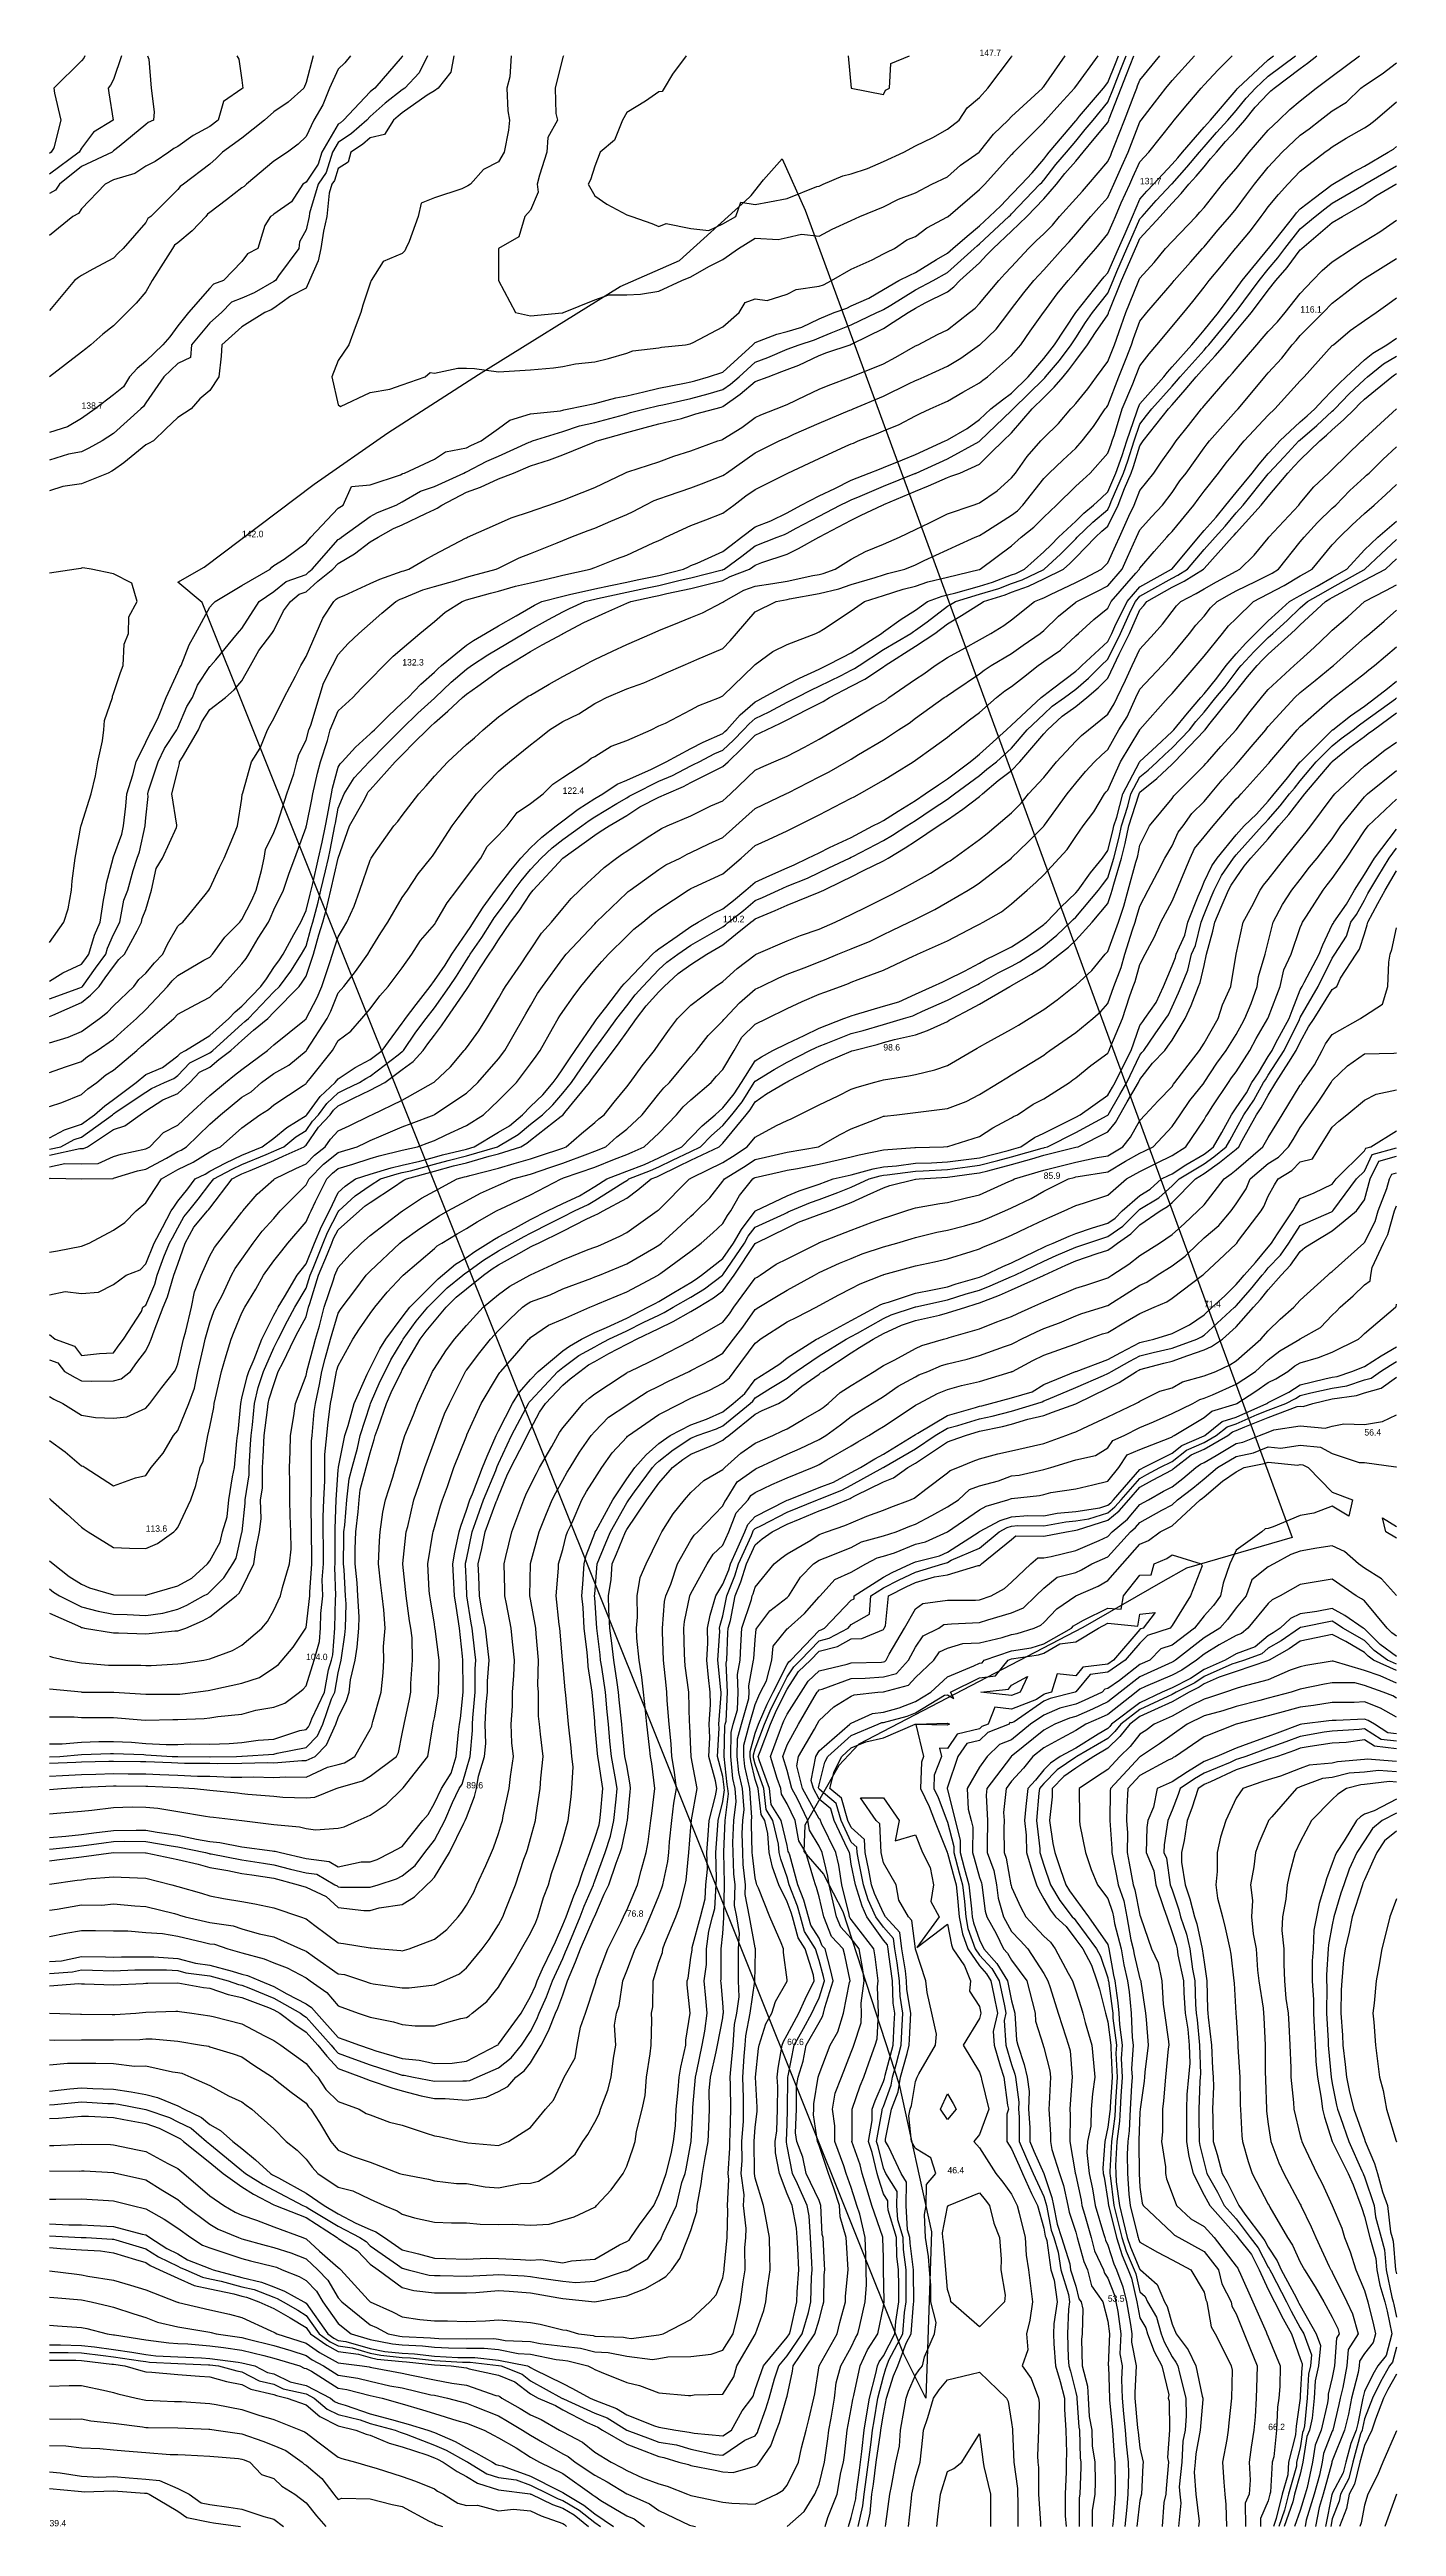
# Model space of a CAD drawing. Extents: x 0 to 210, y 0 to 386.
import ezdxf

# ---------------------------------------------------------------- set-up
doc = ezdxf.new("R2010")
doc.units = 0
for name, color, linetype in [('CONTOURS_MAJEURES', 3, 'CONTINUOUS'), ('CONTOURS_MINEURES', 8, 'CONTINUOUS'), ('PARCELLE', 4, 'CONTINUOUS'), ('POINTS_COTES', 7, 'CONTINUOUS')]:
    doc.layers.add(name, color=color, linetype=linetype)

msp = doc.modelspace()

# ---------------------------------------------------------------- texts
at = {"layer": 'POINTS_COTES'}
for s, p in [('147.7', (144.997, 384.999)), ('131.7', (169.998, 365.002)), ('116.1', (195, 345.005)), ('138.7', (4.999, 330.005)), ('142.0', (30.001, 309.997)), ('132.3', (55.003, 290.001)), ('122.4', (80.005, 270.004)), ('110.2', (104.996, 249.996)), ('98.6', (129.998, 229.999)), ('85.9', (154.999, 210.003)), ('71.4', (180.001, 189.995)), ('56.4', (205.003, 169.998)), ('113.6', (15.002, 154.998)), ('104.0', (40.004, 135.001)), ('89.6', (64.995, 115.005)), ('76.8', (89.997, 94.997)), ('60.6', (114.999, 75)), ('46.4', (140.001, 55.004)), ('53.5', (165.002, 34.996)), ('66.2', (190.004, 14.999)), ('39.4', (0.003, -0.001))]:
    msp.add_text(s, height=1, dxfattribs=at).set_placement(p)

# ---------------------------------------------------------------- linework, layer by layer
at = {"layer": 'CONTOURS_MAJEURES'}
for points in [[(0.003, 214.626), (1.754, 214.999), (3.848, 216.15), (4.999, 216.524), (9.827, 219.996), (9.916, 220.075), (9.995, 220.13), (10.531, 220.532), (15.002, 223.53), (15.897, 224.106), (17.941, 225.003), (19.382, 225.619), (19.998, 226.083), (21.902, 228.1), (25.005, 229.641), (25.199, 229.805), (25.456, 229.999), (30.001, 234.125), (30.46, 234.537), (31.024, 234.996), (34.997, 239.127), (35.852, 240.003), (37.623, 242.379), (39.313, 245), (40.004, 246.289), (40.813, 249.187), (41.074, 249.996), (41.886, 253.117), (42.327, 255.004), (43.025, 258.025), (43.481, 260), (43.76, 261.24), (44.496, 264.996), (44.581, 265.416), (45, 267.787), (45.956, 270.004), (47.509, 272.491), (49.828, 275), (49.909, 275.088), (49.996, 275.167), (52.386, 277.612), (54.796, 279.997), (54.899, 280.1), (55.003, 280.195), (57.43, 282.571), (59.999, 284.889), (60.06, 284.943), (60.127, 285.004), (62.612, 287.387), (64.995, 289.454), (65.782, 290.001), (68.333, 291.666), (70.002, 292.658), (73.927, 294.997), (74.998, 295.614), (77.821, 297.181), (80.005, 298.347), (81.093, 298.914), (83.453, 300.004), (85.001, 300.356), (85.442, 300.446), (89.997, 301.434), (92.934, 302.07), (95.004, 302.495), (98.307, 303.308), (100, 303.653), (104.886, 304.891), (104.996, 304.918), (105.049, 304.947), (105.193, 305.001), (107.946, 307.053), (110.003, 308.651), (113.461, 309.997), (114.572, 310.425), (114.999, 310.631), (116.386, 311.388), (119.995, 313.303), (123.29, 315.005), (124.454, 315.551), (125.002, 315.827), (126.378, 316.381), (129.998, 317.951), (134.908, 319.905), (135.004, 319.946), (135.044, 319.962), (135.133, 320.001), (140.001, 322.235), (144.932, 324.933), (144.997, 324.962), (145.015, 324.98), (145.033, 324.998), (150.003, 329.729), (150.241, 330.005), (154.999, 334.68), (155.163, 334.838), (155.298, 335.001), (157.446, 337.551), (159.274, 339.998), (159.996, 341.093), (161.541, 343.46), (162.617, 345.005), (165.002, 348.016), (165.808, 350.002), (166.416, 351.416), (167.984, 354.998), (168.6, 356.397), (169.998, 359.601), (170.36, 359.995), (172.553, 362.447), (174.92, 365.002), (175.005, 365.093), (177.324, 367.679), (179.288, 369.998), (180.001, 370.826), (181.926, 373.07), (183.714, 374.995), (184.997, 376.494), (186.558, 378.442), (188.04, 380.002), (190.004, 381.831), (194.272, 384.999)], [(11.206, 384.999), (9.995, 381.343), (9.533, 380.464), (9.149, 380.002), (9.242, 379.248), (9.916, 374.995), (6.865, 373.129), (4.999, 370.632), (4.608, 369.998), (0.003, 366.559)], [(0.003, 238.077), (4.745, 239.749), (4.999, 239.862), (5.078, 239.924), (5.155, 240.003), (7.162, 242.837), (8.772, 245), (9.057, 245.938), (9.995, 248.106), (10.942, 249.996), (11.569, 253.43), (12.198, 255.004), (13.055, 258.057), (13.684, 260), (14.034, 260.966), (14.901, 264.996), (14.911, 265.087), (15.002, 266.248), (15.403, 269.602), (15.337, 270.004), (15.451, 270.454), (16.926, 275), (17.912, 277.086), (19.845, 279.997), (19.998, 280.315), (21.391, 283.611), (22.306, 285.004), (23.085, 286.919), (25.005, 289.86), (25.079, 289.926), (25.142, 290.001), (25.913, 290.909), (29.309, 294.997), (29.623, 295.376), (30.001, 295.774), (32.691, 300.004), (34.997, 301.559), (36.882, 303.12), (40.004, 304.209), (40.416, 304.588), (40.944, 305.001), (45, 309.627), (45.233, 309.764), (45.543, 309.997), (49.996, 313.205), (51.142, 313.859), (54.036, 315.005), (55.003, 315.487), (57.815, 317.189), (59.999, 317.901), (64.598, 320.001), (64.839, 320.157), (64.995, 320.189), (68.167, 321.832), (70.002, 322.623), (74.803, 324.803), (74.998, 324.884), (75.083, 324.912), (75.311, 324.998), (80.005, 326.48), (82.638, 327.366), (85.001, 327.876), (88.932, 328.938), (89.997, 329.244), (90.594, 329.408), (92.89, 330.005), (95.004, 330.521), (95.641, 330.642), (100, 331.601), (102.672, 332.328), (104.996, 333.008), (106.151, 333.848), (107.499, 335.001), (110.003, 337.286), (111.979, 338.021), (114.999, 339.302), (116.862, 339.998), (119.258, 340.736), (119.995, 341.088), (121.847, 341.851), (125.002, 343.093), (128.986, 345.005), (129.689, 345.314), (129.998, 345.505), (131.176, 346.181), (135.004, 348.534), (137.768, 350.002), (140.001, 351.258), (144.136, 354.998), (144.602, 355.393), (144.997, 355.728), (149.581, 359.995), (149.798, 360.199), (150.003, 360.414), (154.422, 365.002), (154.699, 365.303), (154.999, 365.655), (156.893, 368.105), (158.534, 369.998), (159.996, 371.727), (161.471, 373.523), (162.694, 374.995), (165.002, 377.78), (165.863, 380.002), (167.041, 382.96), (167.859, 384.999)], [(58.923, 384.999), (57.643, 382.358), (55.406, 380.002), (55.003, 379.716), (52.338, 377.66), (49.996, 375.568), (49.453, 374.995), (47.104, 372.89), (45, 371.523), (44.1, 369.998), (43.147, 366.855), (41.904, 365.002), (40.528, 360.52), (40.47, 359.995), (40.004, 357.923), (38.968, 356.032), (38.848, 354.998), (35.712, 350.715), (35.222, 350.002), (34.997, 349.835), (31.898, 348.105), (30.001, 347.273), (28.363, 346.643), (26.797, 345.005), (25.005, 343.401), (22.155, 339.998), (22.008, 337.992), (19.998, 337.088), (17.816, 335.001), (15.002, 330.921), (14.66, 330.346), (14.237, 330.005), (9.995, 326.138), (8.196, 324.998), (6.141, 323.856), (4.999, 323.297), (2.949, 322.948), (0.003, 322)], [(0.003, 185.761), (0.884, 184.999), (3.912, 183.911), (4.999, 182.47), (7.805, 182.808), (9.995, 182.867), (10.87, 184.125), (11.55, 184.999), (14.325, 189.32), (14.57, 189.995), (15.002, 190.329), (16.401, 193.6), (16.804, 195.003), (17.845, 197.846), (18.731, 199.999), (19.168, 200.829), (19.998, 202.385), (20.92, 204.075), (21.706, 204.995), (23.178, 206.822), (25.005, 209.212), (25.611, 210.003), (28.5, 211.504), (30.001, 212.217), (33.798, 213.8), (34.997, 214.304), (35.463, 214.534), (36.518, 214.999), (38.426, 216.574), (40.004, 217.555), (40.986, 219.013), (41.925, 219.996), (43.229, 221.77), (45, 223.401), (46.058, 223.943), (48.345, 225.003), (49.34, 225.659), (49.996, 226.007), (54.335, 229.333), (55.003, 229.832), (55.1, 229.902), (55.188, 229.999), (57.133, 232.865), (58.742, 234.996), (59.999, 236.651), (62.348, 240.003), (63.435, 241.564), (64.995, 244.083), (65.35, 244.645), (65.584, 245), (67.403, 247.593), (68.905, 249.996), (69.337, 250.66), (70.002, 251.584), (71.464, 253.538), (72.442, 255.004), (73.551, 256.45), (74.998, 258.19), (76.678, 260), (78.39, 261.611), (80.005, 262.876), (82.97, 264.996), (84.133, 265.866), (85.001, 266.419), (88.47, 268.474), (89.997, 269.399), (90.363, 269.638), (91.087, 270.004), (95.004, 271.958), (97.123, 272.881), (100, 274.372), (100.417, 274.582), (101.262, 275), (103.72, 276.276), (104.996, 276.829), (106.621, 278.375), (108.22, 279.997), (109.059, 280.94), (110.003, 281.761), (112.217, 282.785), (114.999, 284.269), (116.449, 285.004), (118.782, 286.217), (119.995, 286.768), (123.437, 288.439), (125.002, 289.262), (125.487, 289.515), (126.22, 290.001), (129.998, 292.499), (134.269, 294.997), (134.696, 295.305), (135.004, 295.501), (136.821, 296.818), (140.001, 299.242), (140.483, 299.521), (141.238, 300.004), (144.997, 301.099), (147.989, 302.015), (150.003, 302.767), (151.642, 303.362), (154.999, 304.957), (155.09, 305.001), (157.621, 307.375), (159.996, 309.764), (160.224, 309.997), (162.667, 312.333), (165.002, 314.33), (165.331, 315.005), (165.539, 315.542), (167.441, 320.001), (168.118, 321.881), (169.086, 324.998), (169.998, 327.633), (171.037, 328.966), (171.866, 330.005), (175.005, 333.54), (175.69, 334.317), (176.261, 335.001), (180.001, 339.16), (180.405, 339.594), (180.743, 339.998), (184.284, 344.29), (184.867, 345.005), (184.997, 345.181), (188.57, 350.002), (190.004, 351.752), (191.49, 353.512), (192.618, 354.998), (195, 358.035), (197.306, 359.995), (198.831, 361.163), (199.996, 362.032), (204.933, 364.931), (205.003, 364.972), (205.021, 364.984), (205.052, 365.002), (209.999, 367.898)], [(0.003, 146.091), (0.612, 145.615), (1.584, 145.005), (4.999, 143.283), (7.598, 142.603), (9.995, 142.14), (12.111, 142.114), (15.002, 141.969), (17.679, 142.322), (19.998, 142.96), (21.414, 143.589), (24.031, 145.005), (24.661, 145.348), (25.005, 145.659), (27.196, 147.81), (28.607, 150.002), (29.106, 150.897), (30.001, 154.863), (30.028, 154.998), (30.518, 159.478), (30.508, 159.994), (31.109, 163.892), (31.104, 165.002), (31.362, 168.637), (31.428, 169.998), (31.65, 171.648), (31.952, 174.995), (32.533, 177.464), (33.362, 180.002), (34.997, 183.659), (35.651, 184.999), (37.097, 187.899), (38.223, 189.995), (40.004, 192.948), (40.623, 195.003), (41.084, 196.083), (42.65, 199.999), (43.353, 201.645), (45, 204.883), (45.129, 204.995), (47.66, 207.336), (49.996, 208.975), (51.583, 210.003), (54.217, 210.787), (55.003, 210.981), (56.259, 211.259), (59.999, 212.284), (62.13, 212.868), (64.995, 213.582), (69.855, 214.999), (70.002, 215.086), (73.073, 216.924), (74.998, 218.539), (76.859, 219.996), (78.481, 221.52), (80.005, 223.334), (81.38, 225.003), (82.838, 227.166), (84.829, 229.999), (85.001, 230.254), (87.013, 232.983), (88.434, 234.996), (89.997, 236.991), (91.322, 238.678), (92.5, 240.003), (95.004, 242.603), (96.253, 243.751), (97.984, 245), (100, 246.41), (103.285, 248.285), (104.996, 249.294), (105.384, 249.608), (105.865, 249.996), (108.175, 251.824), (110.003, 253.401), (111.135, 253.868), (113.636, 255.004), (114.999, 255.61), (118.15, 256.849), (119.995, 257.766), (121.503, 258.495), (124.738, 260), (125.002, 260.123), (125.264, 260.263), (129.998, 262.72), (131.428, 263.569), (133.639, 264.996), (135.004, 265.841), (137.599, 267.596), (140.001, 269.196), (140.474, 269.53), (141.106, 270.004), (144.997, 272.878), (146.151, 273.849), (147.664, 275), (150.003, 277.11), (152.439, 279.997), (154.999, 282.412), (156.34, 283.661), (158.256, 285.004), (159.996, 286.316), (161.986, 288.014), (163.953, 290.001), (165.002, 290.978), (166.979, 294.997), (168.582, 298.584), (169.287, 300.004), (169.998, 300.816), (171.852, 301.854), (175.005, 303.616), (175.93, 304.076), (177.416, 305.001), (180.001, 308.094), (181.72, 309.997), (183.285, 311.713), (184.997, 313.815), (186.078, 315.005), (190.004, 319.86), (190.123, 320.001), (192.479, 322.522), (194.793, 324.998), (195, 325.193), (197.597, 327.403), (199.996, 329.627), (200.195, 329.806), (200.401, 330.005), (202.643, 332.36), (205.003, 334.598), (205.495, 335.001), (207.998, 337.003), (209.999, 338.198)], [(0.003, 119.931), (1.592, 120.001), (4.999, 120.289), (9.532, 120.464), (9.995, 120.464), (14.731, 120.271), (15.002, 120.249), (19.116, 120.001), (19.97, 119.973), (19.998, 119.972), (20.028, 119.971), (25.005, 119.95), (25.058, 119.948), (29.168, 120.001), (29.981, 120.021), (30.001, 120.023), (30.026, 120.026), (34.997, 120.331), (35.49, 120.494), (40.004, 121.364), (41.79, 123.211), (42.603, 124.998), (43.976, 128.979), (44.468, 130.005), (45, 133.003), (45.482, 135.001), (46.053, 138.945), (46.145, 139.998), (46.254, 143.748), (46.173, 145.005), (45.943, 149.059), (45.841, 150.002), (45.871, 154.127), (45.906, 154.998), (46.024, 156.022), (46.359, 159.994), (46.745, 163.253), (47.206, 165.002), (48.033, 168.035), (48.426, 169.998), (49.996, 174.778), (50.07, 174.995), (51.55, 178.448), (52.307, 180.002), (53.215, 181.787), (55.003, 184.729), (55.16, 184.999), (57.179, 187.819), (58.988, 189.995), (59.999, 191.019), (61.997, 193), (64.426, 195.003), (64.738, 195.259), (64.995, 195.425), (67.655, 197.344), (70.002, 198.788), (72.148, 199.999), (73.999, 200.998), (74.998, 201.538), (78.176, 203.171), (80.005, 204.058), (81.829, 204.995), (84.004, 205.994), (85.001, 206.606), (89.395, 209.399), (89.997, 209.731), (90.155, 209.845), (90.342, 210.003), (93.719, 211.285), (95.004, 211.882), (97.107, 212.895), (100, 214.289), (101.49, 214.999), (103.222, 216.773), (104.996, 218.312), (106.359, 219.996), (107.997, 222.001), (109.863, 225.003), (110.003, 225.226), (112.953, 227.049), (114.999, 228.191), (118.55, 229.999), (119.544, 230.45), (119.995, 230.673), (121.107, 231.11), (125.002, 232.677), (126.85, 233.147), (129.998, 234.082), (133.139, 234.996), (134.589, 235.411), (135.004, 235.602), (136.121, 236.115), (140.001, 237.843), (141.404, 238.597), (144.122, 240.003), (144.709, 240.291), (144.997, 240.446), (147.892, 242.11), (150.003, 243.126), (151.205, 243.798), (153.089, 245), (154.253, 245.746), (154.999, 246.299), (157.031, 247.965), (159.201, 249.996), (159.589, 250.404), (159.996, 250.787), (163.545, 255.004), (164.156, 255.849), (165.002, 256.903), (165.914, 260), (166.745, 263.254), (167.113, 264.996), (168.103, 268.105), (168.597, 270.004), (169.998, 272.646), (171.303, 273.698), (172.665, 275), (173.887, 276.116), (175.005, 277.17), (177.722, 279.997), (178.742, 281.259), (180.001, 282.718), (181.854, 285.004), (183.268, 286.734), (184.997, 289.037), (185.425, 289.574), (185.791, 290.001), (187.799, 292.201), (190.004, 294.356), (190.718, 294.997), (192.964, 297.038), (195, 298.971), (196.107, 300.004), (198.644, 301.357), (199.996, 302.157), (204.931, 304.929), (205.003, 304.968), (205.025, 304.979), (205.068, 305.001), (207.588, 307.412), (209.999, 309.634)], [(0.003, 105.544), (0.591, 105.589), (4.999, 106.08), (8.458, 106.538), (9.995, 106.712), (11.758, 106.76), (15.002, 106.737), (18.947, 106.052), (19.998, 105.888), (24.302, 105.001), (24.869, 104.866), (25.005, 104.828), (25.213, 104.793), (30.001, 103.851), (33.368, 103.372), (34.997, 103.117), (37.558, 102.445), (40.004, 101.867), (41.656, 101.657), (44.474, 100.004), (44.832, 99.836), (45, 99.679), (45.364, 99.639), (49.996, 99.639), (51.217, 100.004), (54.073, 100.932), (55.003, 101.4), (56.991, 103.012), (58.54, 105.001), (59.999, 106.941), (61.643, 109.997), (62.823, 112.828), (63.885, 115.005), (64.32, 115.68), (64.995, 117.988), (65.596, 120.001), (65.972, 124.023), (65.937, 124.998), (66, 126.003), (66.379, 130.005), (66.352, 133.647), (66.476, 135.001), (66.311, 136.315), (65.884, 139.998), (65.732, 140.735), (65.074, 145.005), (64.995, 146.822), (64.865, 149.872), (64.858, 150.002), (64.877, 150.119), (64.995, 150.674), (65.911, 154.998), (66.439, 156.439), (67.657, 159.994), (69.566, 164.567), (69.733, 165.002), (69.81, 165.193), (70.002, 165.62), (72.053, 169.998), (74.335, 174.332), (74.675, 174.995), (74.798, 175.195), (74.998, 175.426), (79.263, 180.002), (80.005, 180.617), (82.532, 182.471), (85.001, 183.83), (85.746, 184.254), (87.178, 184.999), (89.997, 186.318), (92.683, 187.68), (95.004, 188.783), (95.82, 189.179), (97.246, 189.995), (100, 191.588), (102.117, 192.881), (104.93, 195.003), (104.996, 195.053), (108.334, 199.999), (108.945, 201.054), (110.003, 202.459), (114.578, 204.575), (114.999, 204.777), (115.143, 204.851), (115.54, 204.995), (118.66, 206.333), (119.995, 206.768), (122.889, 207.89), (125.002, 208.715), (127.783, 210.003), (129.525, 210.475), (129.998, 210.567), (130.613, 210.617), (135.004, 211.202), (136.228, 211.227), (140.001, 211.459), (143.119, 211.88), (144.997, 212.119), (147.858, 212.858), (150.003, 213.408), (154.784, 214.784), (154.999, 214.847), (155.12, 214.878), (155.612, 214.999), (159.996, 217.233), (164.897, 219.89), (165.002, 219.943), (165.026, 219.972), (165.039, 219.996), (166.867, 223.134), (167.946, 225.003), (169.998, 229.28), (170.316, 229.683), (170.62, 229.999), (172.395, 232.605), (174.05, 234.996), (174.445, 235.557), (175.005, 236.789), (176.02, 238.986), (176.425, 240.003), (177.465, 242.54), (178.027, 245), (178.642, 246.359), (179.532, 249.996), (180.001, 251.208), (181.112, 253.891), (181.6, 255.004), (182.709, 257.292), (184.592, 260), (184.997, 260.5), (189.048, 264.996), (189.535, 265.465), (190.004, 265.981), (191.871, 268.133), (193.343, 270.004), (194.093, 270.911), (195, 272.032), (197.498, 275), (199.996, 277.474), (201.379, 278.617), (203.26, 279.997), (204.24, 280.76), (205.003, 281.308), (209.824, 284.828), (209.999, 284.957)], [(0.003, 86.184), (3.581, 86.422), (4.999, 86.726), (6.692, 86.697), (9.995, 86.599), (13.278, 86.724), (15.002, 86.71), (18.265, 86.737), (19.998, 86.62), (21.276, 86.279), (25.005, 85.778), (27.842, 85.004), (29.451, 84.453), (30.001, 84.338), (31.074, 83.929), (34.997, 82.311), (39.132, 79.997), (39.625, 79.619), (40.004, 79.366), (43.913, 75), (44.403, 74.403), (45, 73.757), (46.983, 73.017), (49.996, 71.948), (54.528, 70.478), (55.003, 70.337), (55.305, 70.306), (56.758, 70.004), (59.999, 69.358), (64.446, 69.454), (64.995, 69.408), (65.511, 69.488), (66.664, 70.004), (70.002, 71.463), (71.964, 73.038), (73.565, 75), (74.998, 77.096), (75.977, 79.019), (76.363, 79.997), (77.492, 82.509), (78.423, 85.004), (80.005, 88.475), (80.457, 89.548), (80.629, 90.001), (81.111, 91.107), (82.746, 94.997), (83.357, 96.645), (84.793, 100.004), (84.843, 100.162), (85.001, 100.581), (86.619, 105.001), (87.446, 107.552), (87.96, 109.997), (88.348, 113.352), (88.48, 115.005), (88.209, 116.793), (87.594, 120.001), (87.363, 122.364), (87.142, 124.998), (86.931, 126.932), (86.666, 130.005), (86.087, 133.915), (85.922, 135.001), (85.827, 135.828), (85.31, 139.998), (85.001, 144.692), (84.983, 144.987), (84.981, 145.005), (84.982, 145.024), (85.001, 145.299), (85.379, 150.002), (86.738, 153.26), (87.44, 154.998), (89.997, 159.499), (90.33, 159.994), (91.223, 161.221), (93.997, 165.002), (94.467, 165.538), (95.004, 166.012), (97.214, 167.788), (100, 169.576), (100.999, 169.998), (103.966, 171.028), (104.996, 171.489), (109.212, 174.995), (109.639, 175.359), (110.003, 175.858), (112.382, 177.379), (114.999, 178.963), (115.571, 179.428), (116.396, 180.002), (119.995, 182.402), (124.182, 184.999), (125.002, 185.446), (125.968, 185.966), (129.998, 188.236), (131.205, 188.79), (134.874, 189.995), (135.004, 190.038), (135.057, 190.048), (140.001, 191.128), (142.917, 192.079), (144.997, 192.679), (146.67, 193.329), (150.003, 194.775), (150.503, 195.003), (154.999, 197.163), (156.944, 198.054), (159.996, 199.358), (161.897, 199.999), (164.219, 200.781), (165.002, 201.019), (167.347, 202.651), (169.703, 204.995), (169.998, 205.255), (172.954, 207.047), (175.005, 208.899), (176.101, 210.003), (180.001, 212.341), (181.545, 213.455), (183.451, 214.999), (184.028, 215.969), (184.997, 217.783), (186.215, 219.996), (187.757, 222.243), (189.266, 225.003), (189.561, 225.446), (190.004, 226.18), (192.502, 229.999), (194.855, 234.85), (194.934, 234.996), (194.952, 235.044), (195, 235.169), (197.812, 240.003), (199.996, 244.394), (200.397, 245), (202.195, 247.803), (202.904, 249.996), (203.775, 251.224), (205.003, 253.422), (205.552, 254.454), (205.856, 255.004), (207.071, 257.071), (208.841, 260), (209.999, 261.526)], [(0.003, 65.687), (0.771, 65.767), (4.999, 66.138), (9.07, 65.924), (9.995, 65.891), (10.774, 65.776), (14.763, 64.996), (15.002, 64.953), (18.7, 63.699), (19.998, 63.047), (22.063, 62.061), (24.468, 60), (25.005, 59.572), (27.589, 57.416), (30.001, 55.479), (30.26, 55.263), (30.547, 55.004), (33.292, 53.294), (34.997, 52.397), (39.49, 49.996), (40.004, 49.797), (40.569, 49.431), (45, 46.799), (48.378, 45), (49.371, 44.375), (49.996, 43.715), (54.247, 40.757), (55.003, 40.232), (55.932, 40.003), (59.166, 39.169), (59.999, 39.071), (60.929, 39.071), (64.995, 38.986), (69.181, 39.182), (70.002, 39.252), (74.027, 39.03), (74.998, 38.961), (76.281, 38.72), (80.005, 38.217), (81.991, 38.012), (85.001, 38.206), (89.805, 39.811), (89.997, 39.846), (90.109, 39.891), (90.31, 40.003), (93.267, 41.736), (95.004, 44.286), (95.301, 44.702), (95.42, 45), (95.67, 45.666), (97.76, 49.996), (98.604, 53.605), (99.083, 55.004), (99.272, 55.731), (100, 59.697), (100.052, 60), (100.274, 64.722), (100.289, 64.996), (100.283, 65.28), (100.703, 70.004), (100.914, 70.918), (101.73, 75), (102.149, 77.15), (102.537, 79.997), (102.318, 82.321), (102.051, 85.004), (102.452, 87.548), (102.452, 90.001), (102.767, 92.768), (103.362, 94.997), (103.706, 96.29), (103.915, 100.004), (104.011, 100.989), (103.867, 105.001), (104.203, 109.204), (104.256, 109.997), (104.996, 112.946), (105.222, 114.778), (105.206, 115.005), (105.166, 115.175), (104.996, 116.872), (104.147, 120.001), (104.387, 124.389), (104.36, 124.998), (104.702, 129.71), (104.694, 130.005), (104.65, 130.351), (104.212, 135.001), (104.494, 139.496), (104.479, 139.998), (104.573, 140.422), (104.996, 141.876), (105.59, 145.005), (106.853, 148.148), (107.419, 150.002), (109.419, 154.416), (109.678, 154.998), (109.768, 155.232), (110.003, 155.492), (110.994, 155.99), (114.999, 158.051), (119.725, 159.994), (119.995, 160.101), (123.529, 161.467), (125.002, 162.253), (129.962, 165.002), (129.984, 165.015), (129.998, 165.023), (130.051, 165.055), (135.004, 167.915), (138.102, 169.998), (140.001, 171.138), (141.591, 171.589), (144.997, 172.614), (146.973, 173.022), (150.003, 173.812), (153.919, 174.995), (154.749, 175.246), (154.999, 175.404), (155.683, 175.68), (159.996, 177.461), (164.338, 179.338), (165.002, 179.659), (165.23, 179.774), (165.583, 180.002), (168.425, 181.576), (169.998, 182.395), (172.054, 182.947), (175.005, 183.618), (178.866, 184.999), (179.626, 185.374), (180.001, 185.635), (184.755, 189.995), (184.881, 190.112), (184.997, 190.227), (187.23, 192.77), (189.048, 195.003), (189.501, 195.505), (190.004, 196.113), (191.892, 198.111), (193.235, 199.999), (195, 202.728), (199.847, 204.846), (199.996, 204.935), (200.029, 204.963), (200.071, 204.995), (200.241, 205.24), (203.767, 210.003), (205.003, 211.221), (206.23, 213.773), (209.999, 214.818)], [(0.003, 45.295), (4.96, 45.039), (4.999, 45.039), (5.036, 45.037), (5.713, 45), (9.775, 44.779), (9.995, 44.745), (10.361, 44.634), (15.002, 43.277), (16.979, 41.981), (19.998, 40.575), (20.347, 40.352), (21.25, 40.003), (23.837, 38.836), (25.005, 38.582), (26.782, 38.222), (30.001, 37.328), (31.895, 36.894), (34.997, 35.704), (35.5, 35.499), (36.418, 34.996), (38.699, 33.694), (40.004, 32.887), (42.062, 29.999), (43.777, 28.777), (45, 28.114), (47.177, 27.822), (49.996, 27.003), (51.667, 26.67), (55.003, 26.331), (56.269, 26.269), (59.999, 25.855), (64.412, 25.586), (64.995, 25.577), (65.577, 25.584), (70.002, 25.085), (70.411, 25.003), (73.702, 23.705), (74.998, 22.705), (79.857, 19.996), (79.961, 19.952), (80.005, 19.926), (80.152, 19.849), (85.001, 17.659), (86.929, 16.928), (89.997, 14.999), (93.663, 13.661), (95.004, 13.123), (97.729, 12.728), (100, 12.007), (103.78, 11.219), (104.996, 11.11), (108.426, 13.426), (110.003, 14.124), (110.359, 14.642), (110.491, 14.999), (111.689, 18.309), (112.187, 19.996), (113.008, 23.008), (113.726, 25.003), (114.999, 26.552), (117.347, 29.999), (118.348, 33.349), (118.712, 34.996), (118.814, 38.82), (118.903, 40.003), (118.86, 41.138), (118.638, 45), (118.413, 48.414), (118.107, 49.996), (116.609, 53.39), (115.831, 55.004), (114.999, 59.24), (114.881, 59.882), (114.878, 60), (114.892, 60.107), (114.999, 62.69), (115.08, 64.996), (115.107, 69.895), (115.125, 70.004), (115.182, 70.187), (116.08, 75), (117.563, 77.565), (118.864, 79.997), (119.223, 80.77), (119.995, 82.351), (120.82, 85.004), (120.68, 85.688), (119.995, 88.198), (119.429, 90.001), (117.715, 92.717), (117.093, 94.997), (116.628, 96.63), (115.325, 100.004), (114.999, 101.169), (113.999, 104.002), (113.769, 105.001), (113.674, 106.325), (112.78, 109.997), (111.731, 111.73), (111.37, 115.005), (110.003, 118.807), (109.777, 119.776), (109.754, 120.001), (109.759, 120.244), (110.003, 121.184), (111.47, 124.998), (112.53, 127.472), (113.791, 130.005), (114.999, 132.388), (116.03, 133.97), (117.096, 135.001), (119.995, 138.022), (121.574, 138.422), (124.49, 139.998), (125.002, 140.529), (127.822, 142.178), (128.04, 145.005), (129.998, 146.271), (132.473, 147.531), (135.004, 148.72), (139.295, 150.002), (139.858, 150.144), (140.001, 150.209), (140.591, 150.592), (144.997, 152.434), (148.051, 154.998), (149.321, 155.679), (150.003, 155.883), (150.968, 155.963), (154.999, 155.925), (158.441, 156.553), (159.996, 156.697), (162.016, 157.014), (165.002, 157.961), (166.115, 158.882), (167.07, 159.994), (169.998, 163.328), (171.071, 163.929), (173.109, 165.002), (175.005, 165.965), (177.279, 167.725), (180.001, 168.9), (181.9, 169.998), (183.617, 171.379), (184.997, 171.81), (188.278, 173.273), (190.004, 173.959), (192.76, 174.995), (194.241, 175.756), (195, 176.226), (196.636, 176.634), (199.996, 177.405), (202.268, 177.73), (205.003, 178.66), (206.059, 178.944), (207.52, 180.002), (209.041, 180.961), (209.999, 181.515)], [(126.076, -0.001), (126.821, 3.175), (126.993, 4.995), (127.353, 7.646), (127.66, 10.003), (128.103, 13.104), (128.302, 14.999), (128.545, 16.452), (129.126, 19.996), (129.998, 23.367), (130.385, 24.615), (130.558, 25.003), (130.876, 25.88), (133.055, 29.999), (133.313, 33.308), (133.574, 34.996), (133.557, 38.556), (133.534, 40.003), (133.126, 43.125), (133.094, 45), (132.251, 47.747), (132.123, 49.996), (132.173, 52.171), (130.379, 55.004), (129.998, 55.819), (129.217, 59.22), (128.947, 60), (129.825, 64.824), (129.825, 64.996), (129.869, 65.125), (129.998, 65.423), (131.241, 68.76), (131.442, 70.004), (132, 72.002), (132.783, 75), (132.894, 77.106), (133.047, 79.997), (132.608, 82.608), (132.518, 85.004), (132.156, 87.846), (131.798, 90.001), (131.6, 91.6), (129.998, 93.378), (128.854, 94.997), (127.64, 97.641), (126.904, 100.004), (126.14, 103.862), (125.905, 105.001), (125.866, 105.866), (125.002, 106.629), (123.407, 109.997), (122.652, 112.655), (119.995, 114.882), (119.927, 115.005), (119.904, 115.096), (119.995, 115.576), (120.897, 119.101), (121.344, 120.001), (125.002, 123.23), (129.18, 124.998), (129.739, 125.257), (129.998, 125.286), (133.724, 126.278), (135.004, 126.772), (139.55, 129.554), (140.001, 129.566), (141, 129.003), (140.459, 130.005), (144.997, 132.264), (147.459, 132.544), (149.447, 135.001), (150.003, 135.193), (154.17, 135.83), (154.999, 136.097), (157.514, 137.516), (159.996, 137.836), (163.524, 139.998), (165.002, 140.733), (169.686, 140.311), (169.998, 142.144), (172.402, 142.401), (170.503, 139.998), (170.124, 139.873), (169.998, 139.746), (165.893, 135.001), (165.002, 134.377), (161.099, 133.9), (159.996, 132.566), (157.116, 132.884), (156.193, 130.005), (155.242, 129.762), (154.999, 129.659), (153.881, 128.884), (150.003, 127.363), (147.357, 127.644), (146.323, 124.998), (145.365, 124.629), (144.997, 124.273), (141.529, 123.469), (140.001, 121.232), (138.742, 121.259), (139.057, 120.001), (137.934, 117.071), (137.856, 115.005), (138.563, 113.564), (139.904, 109.997), (140.001, 109.755), (140.972, 105.972), (140.966, 105.001), (141.824, 101.828), (142.33, 100.004), (142.633, 97.366), (142.845, 94.997), (143.185, 93.186), (144.331, 90.001), (144.997, 89.032), (146.91, 86.914), (148.063, 85.004), (148.874, 81.126), (149.106, 79.997), (148.82, 78.816), (149.086, 75), (150.003, 71.954), (150.478, 70.478), (150.596, 70.004), (151.126, 66.122), (151.081, 64.996), (151.153, 63.847), (151.165, 60), (152.328, 57.328), (153.34, 55.004), (154.999, 51.401), (155.357, 50.354), (155.434, 49.996), (156.176, 46.176), (156.558, 45), (157.264, 42.735), (157.666, 40.003), (158.863, 36.131), (159.019, 34.996), (158.843, 33.843), (158.725, 29.999), (158.808, 26.191), (158.897, 25.003), (159.163, 24.168), (159.996, 20.856), (160.177, 20.177), (160.187, 19.996), (160.472, 15.474), (160.561, 14.999), (160.662, 10.668), (160.764, 10.003), (160.785, 9.213), (160.627, 4.995), (160.538, 4.454), (160.52, -0.001)], [(209.999, 134.366), (208.603, 135.001), (206.519, 136.517), (205.003, 138.043), (201.644, 139.998), (200.667, 140.669), (199.996, 141.044), (195.1, 140.097), (195, 140.083), (194.943, 140.056), (194.88, 139.998), (192.013, 137.989), (190.004, 136.848), (189.001, 136.003), (186.288, 135.001), (184.997, 134.561), (184.341, 134.344), (180.001, 132.442), (178.549, 131.457), (175.662, 130.005), (175.005, 129.633), (174.328, 129.328), (169.998, 127.28), (167.004, 124.998), (166.108, 123.892), (165.002, 122.81), (160.156, 120.001), (160.059, 119.938), (159.996, 119.896), (157.081, 117.919), (154.999, 115.785), (154.653, 115.351), (154.337, 115.005), (154.245, 114.248), (153.881, 109.997), (154.407, 105.594), (154.409, 105.001), (154.999, 103.058), (156.046, 100.004), (157.535, 97.538), (159.426, 94.997), (159.726, 94.727), (159.996, 94.358), (163.233, 90.001), (163.846, 88.846), (165.002, 85.498), (165.075, 85.077), (165.092, 85.004), (165.694, 80.689), (165.76, 79.997), (165.797, 79.202), (166.354, 75), (166.266, 73.737), (166.434, 70.004), (166.197, 66.194), (166.123, 64.996), (166.084, 63.914), (165.557, 60), (165.317, 55.318), (165.32, 55.004), (165.342, 54.663), (165.948, 49.996), (166.263, 48.736), (167.178, 45), (167.864, 42.865), (169.097, 40.003), (169.346, 39.349), (169.998, 36.547), (170.82, 35.818), (171.164, 34.996), (172.601, 32.597), (173.315, 29.999), (173.777, 28.773), (175.005, 26.431), (175.616, 25.613), (175.903, 25.003), (176.147, 23.858), (177.176, 19.996), (177.22, 17.214), (177.032, 14.999), (176.71, 13.294), (176.517, 10.003), (176.144, 6.137), (176.229, 4.995), (176.396, 3.604), (176.011, -0.001)], [(209.999, 122.353), (207.622, 122.62), (205.003, 124.291), (204.179, 124.175), (199.996, 123.938), (198.747, 123.748), (195, 123.11), (192.75, 122.252), (190.004, 121.3), (186.504, 120.001), (185.372, 119.627), (184.997, 119.5), (184.053, 119.057), (180.001, 117.395), (178.528, 116.478), (176.268, 115.005), (175.962, 114.046), (175.005, 111.591), (174.352, 109.997), (173.787, 106.216), (173.747, 105.001), (174.122, 104.119), (174.735, 100.004), (175.005, 99.192), (176.07, 96.064), (176.352, 94.997), (177.276, 92.272), (177.759, 90.001), (178.185, 86.821), (178.579, 85.004), (178.67, 81.331), (178.765, 79.997), (178.932, 78.927), (179.283, 75), (179.468, 70.537), (179.414, 70.004), (179.351, 69.352), (179.198, 64.996), (179.198, 64.193), (179.248, 60), (179.351, 59.35), (180.001, 56.669), (180.453, 55.004), (182.106, 52.105), (183.144, 49.996), (184.997, 47.906), (187.176, 45), (188.434, 43.433), (190.004, 40.407), (190.162, 40.161), (190.235, 40.003), (190.504, 39.503), (192.843, 34.996), (193.561, 33.556), (195, 30.936), (195.531, 29.999), (196.747, 26.75), (196.571, 25.003), (196.262, 23.738), (196.067, 19.996), (195.671, 15.67), (195.51, 14.999), (195.366, 14.634), (195, 12.229), (194.431, 10.003), (194.394, 9.395), (193.155, 4.995), (192.541, 2.536), (191.637, -0.001)], [(209.999, 111.146), (207.774, 109.997), (206.257, 108.743), (205.003, 106.826), (203.799, 105.001), (202.597, 102.405), (201.772, 100.004), (201.342, 98.659), (200.254, 94.997), (199.996, 93.748), (199.38, 90.617), (199.357, 90.001), (199.068, 85.933), (199.068, 85.004), (199.133, 84.139), (199.083, 79.997), (199.329, 75.668), (199.362, 75), (199.391, 74.395), (199.825, 70.004), (199.996, 69.027), (200.663, 65.663), (200.823, 64.996), (201.287, 63.708), (202.564, 60), (204.59, 55.416), (204.793, 55.004), (204.857, 54.858), (205.003, 54.461), (206.525, 49.996), (206.739, 48.26), (207.596, 45), (208.112, 43.112), (208.388, 40.003), (209.272, 35.725), (209.484, 34.996), (209.587, 34.583), (209.999, 32.62)], [(0.003, 27.096), (2.899, 27.103), (4.999, 27.039), (8.37, 26.629), (9.995, 26.408), (14.206, 25.798), (15.002, 25.67), (15.59, 25.591), (19.998, 25.389), (24.809, 25.199), (25.005, 25.181), (26.367, 25.003), (29.214, 24.215), (30.001, 24.057), (32.681, 22.682), (34.997, 22.155), (36.45, 21.449), (40.004, 20.654), (41.272, 19.996), (43.288, 18.284), (45, 17.427), (48.416, 16.579), (49.996, 16.029), (53.909, 14.999), (54.678, 14.675), (55.003, 14.581), (55.615, 14.387), (59.999, 12.657), (61.855, 11.859), (64.995, 10.13), (65.078, 10.085), (65.224, 10.003), (68.182, 8.183), (70.002, 7.614), (72.741, 7.257), (74.998, 6.44), (77.831, 4.995), (79.307, 4.299), (80.005, 4.044), (82.552, 2.546), (85.001, 0.598), (85.891, -0.001)], [(209.999, 27.914), (209.391, 25.611), (208.909, 25.003), (207.496, 22.505), (206.239, 19.996), (205.003, 16.771), (204.715, 15.287), (204.646, 14.999), (204.41, 14.407), (203.188, 10.003), (202.562, 7.437), (201.279, 4.995), (201.073, 3.921), (199.996, 1.198), (199.756, -0.001)], [(0.003, 5.92), (4.491, 5.505), (4.999, 5.429), (5.409, 5.407), (9.995, 5.529), (14.81, 5.187), (15.002, 5.171), (15.161, 5.155), (15.528, 4.995), (19.998, 2.382), (21.402, 1.401), (25.005, 0.654), (25.581, 0.575), (29.801, -0.001)]]:
    msp.add_lwpolyline(points, dxfattribs=at)
at = {"layer": 'CONTOURS_MINEURES'}
for points in [[(0.003, 211.896), (2.408, 212.408), (4.999, 212.366), (7.608, 212.39), (9.995, 213.463), (11.166, 213.83), (15.002, 214.656), (15.656, 214.999), (17.76, 217.237), (19.998, 218.361), (21.699, 219.996), (25.005, 222.987), (27.463, 225.003), (28.837, 226.167), (30.001, 227.044), (33.969, 229.999), (34.511, 230.486), (34.997, 230.881), (39.74, 234.733), (40.004, 234.946), (40.036, 234.996), (41.747, 238.256), (42.435, 240.003), (43.711, 243.711), (44.145, 245), (44.331, 245.668), (45, 247.738), (46.373, 249.996), (47.498, 252.5), (48.367, 255.004), (49.996, 259.688), (50.171, 260), (50.585, 260.588), (53.662, 264.996), (54.307, 265.692), (55.003, 266.612), (57.583, 270.004), (58.728, 271.275), (59.999, 272.759), (62.102, 275), (64.995, 277.681), (66.252, 278.742), (67.613, 279.997), (70.002, 281.984), (71.733, 283.269), (74.339, 285.004), (74.745, 285.257), (74.998, 285.407), (77.904, 287.1), (80.005, 288.28), (83.252, 290.001), (84.39, 290.611), (85.001, 290.921), (87.766, 292.231), (89.997, 293.266), (93.957, 294.997), (95.004, 295.452), (98.227, 296.774), (100, 297.485), (101.787, 298.213), (104.996, 299.865), (105.117, 300.004), (108.273, 301.731), (110.003, 302.377), (112.767, 302.769), (114.999, 303.145), (119.025, 304.031), (119.995, 304.21), (120.636, 304.361), (122.475, 305.001), (125.002, 306.588), (127.222, 307.777), (129.998, 308.917), (132.533, 309.997), (135.004, 311.21), (137.219, 312.216), (140.001, 313.618), (144.014, 315.005), (144.743, 315.259), (144.997, 315.349), (147.765, 317.239), (150.003, 319.228), (150.609, 320.001), (152.42, 322.581), (154.578, 324.998), (154.999, 325.482), (157.293, 327.707), (159.213, 330.005), (159.61, 330.39), (159.996, 330.854), (161.855, 333.146), (163.24, 335.001), (165.002, 337.379), (166.012, 339.998), (167.054, 342.949), (167.809, 345.005), (169.727, 349.73), (169.837, 350.002), (169.998, 350.376), (172.204, 352.797), (174.004, 354.998), (175.005, 356.086), (178.759, 359.995), (179.357, 360.641), (180.001, 361.398), (182.897, 365.002), (183.843, 366.156), (184.997, 367.485), (187.015, 369.998), (190.004, 373.413), (191.679, 374.995), (193.35, 376.649), (195, 378.005), (197.498, 380.002), (198.938, 381.061), (199.996, 381.857), (204.236, 384.999)], [(0.003, 213.716), (4.721, 214.722), (4.999, 214.717), (5.278, 214.72), (5.9, 214.999), (9.995, 217.682), (11.725, 218.269), (14.123, 219.996), (15.002, 220.585), (17.688, 222.311), (19.998, 223.325), (21.89, 225.003), (23.401, 226.604), (25.005, 227.4), (26.411, 228.593), (28.279, 229.999), (30.001, 231.562), (31.81, 233.186), (34.034, 234.996), (34.997, 235.997), (38.905, 240.003), (39.373, 240.632), (40.004, 241.609), (41.144, 245), (41.986, 248.014), (42.626, 249.996), (43.117, 251.883), (43.846, 255.004), (45, 260), (46.792, 264.996), (49.122, 269.128), (49.5, 270.004), (49.69, 270.309), (49.996, 270.64), (53.904, 275), (54.446, 275.555), (55.003, 276.106), (56.924, 278.075), (58.861, 279.997), (59.437, 280.56), (59.999, 281.067), (62.091, 282.908), (64.397, 285.004), (64.702, 285.297), (64.995, 285.551), (66.792, 286.798), (70.002, 289.145), (70.529, 289.474), (71.421, 290.001), (74.998, 292.171), (76.783, 293.216), (80.005, 294.963), (80.026, 294.975), (80.069, 294.997), (83.313, 296.688), (85.001, 297.468), (86.733, 298.269), (89.997, 299.716), (90.65, 300.004), (94.227, 300.779), (95.004, 300.938), (96.242, 301.243), (100, 302.01), (102.685, 302.69), (104.996, 303.258), (106.124, 303.875), (109.135, 305.001), (109.632, 305.371), (110.003, 305.659), (111.08, 306.079), (114.999, 307.333), (116.759, 308.236), (119.933, 309.997), (119.995, 310.03), (120.062, 310.065), (125.002, 312.676), (126.567, 313.436), (129.864, 315.005), (129.998, 315.062), (130.094, 315.101), (135.004, 317.17), (137.019, 317.987), (140.001, 319.316), (140.509, 319.493), (141.934, 320.001), (144.997, 321.367), (146.822, 323.176), (148.661, 324.998), (150.003, 326.275), (153.215, 330.005), (154.999, 331.758), (156.645, 333.356), (158.013, 335.001), (158.92, 336.077), (159.996, 337.517), (161.835, 339.998), (163.086, 341.914), (165.002, 344.666), (165.091, 344.917), (165.123, 345.005), (165.206, 345.209), (167.151, 350.002), (168.773, 353.773), (169.309, 354.998), (169.52, 355.477), (169.998, 356.573), (173.142, 359.995), (174.022, 360.978), (175.005, 362.04), (176.426, 363.578), (177.639, 365.002), (178.756, 366.247), (180.001, 367.719), (181.029, 368.971), (181.921, 369.998), (183.342, 371.654), (184.997, 373.437), (186.351, 374.995), (187.976, 377.023), (190.004, 379.158), (190.428, 379.578), (190.945, 380.002), (195, 383.064), (196.115, 383.884), (197.597, 384.999)], [(5.511, 384.999), (5.335, 384.663), (4.999, 384.258), (0.663, 380.002), (0.78, 379.223), (1.781, 374.995), (0.684, 370.68), (0.263, 369.998), (0.003, 369.804)], [(0.003, 216.383), (2.334, 217.664), (4.999, 218.531), (7.036, 219.996), (8.601, 221.392), (9.995, 222.376), (13.503, 225.003), (15.002, 226.258), (17.623, 227.378), (19.998, 229.167), (20.403, 229.596), (21.216, 229.999), (25.005, 232.357), (27.94, 234.996), (28.967, 236.032), (30.001, 236.929), (32.965, 240.003), (33.848, 241.153), (34.997, 242.952), (35.872, 244.126), (36.436, 245), (38.087, 248.084), (39.191, 249.996), (40.004, 251.844), (40.656, 254.35), (40.809, 255.004), (41.05, 256.05), (41.963, 260), (42.52, 262.48), (43.013, 264.996), (43.351, 266.649), (43.943, 270.004), (44.135, 270.868), (45, 274.149), (45.327, 274.673), (45.63, 275), (47.727, 277.269), (49.996, 279.331), (50.325, 279.668), (50.658, 279.997), (52.83, 282.169), (55.003, 284.17), (55.424, 284.582), (55.892, 285.004), (57.901, 287.102), (59.999, 288.977), (60.521, 289.478), (61.124, 290.001), (64.995, 293.16), (66.107, 293.887), (67.975, 294.997), (70.002, 296.188), (72.741, 297.743), (74.998, 299.044), (75.615, 299.387), (76.772, 300.004), (80.005, 300.834), (81.057, 301.057), (85.001, 301.952), (87.449, 302.452), (89.997, 303.005), (91.64, 303.361), (95.004, 304.051), (98.861, 305.001), (99.615, 305.385), (100, 305.574), (100.967, 305.968), (104.996, 307.793), (106.26, 308.736), (107.884, 309.997), (110.003, 311.627), (112.437, 312.565), (114.999, 313.8), (117.206, 315.005), (119.995, 316.432), (122.427, 317.574), (125.002, 318.874), (127.802, 320.001), (129.406, 320.593), (129.998, 320.844), (132.968, 322.033), (135.004, 322.881), (139.616, 324.998), (139.877, 325.122), (140.001, 325.182), (143.064, 326.934), (144.997, 328.325), (146.76, 330.005), (148.595, 331.411), (150.003, 332.45), (152.596, 335.001), (154.999, 337.87), (155.972, 339.025), (156.699, 339.998), (159.996, 345.005), (163.975, 350.002), (164.451, 350.552), (165.002, 351.213), (166.659, 354.998), (167.68, 357.317), (168.849, 359.995), (169.998, 362.7), (171.085, 363.915), (172.092, 365.002), (175.005, 368.121), (175.893, 369.111), (176.644, 369.998), (180.001, 373.891), (180.511, 374.485), (180.984, 374.995), (184.997, 379.683), (185.139, 379.86), (185.274, 380.002), (190.004, 384.406), (190.802, 384.999)], [(15.285, 384.999), (15.51, 384.491), (15.86, 380.002), (16.32, 376.316), (16.203, 374.995), (15.383, 374.614), (15.002, 374.331), (10.866, 370.867), (9.995, 370.192), (9.875, 370.119), (9.785, 369.998), (4.999, 367.78), (1.568, 365.002), (0.937, 364.065), (0.003, 363.579)], [(0.003, 221.261), (1.918, 221.915), (4.999, 223.16), (5.972, 224.028), (7.354, 225.003), (8.803, 226.195), (9.995, 226.941), (13.599, 229.999), (14.324, 230.675), (15.002, 231.267), (19.384, 234.996), (19.998, 235.653), (22.838, 237.162), (25.005, 238.334), (25.835, 239.171), (26.794, 240.003), (30.001, 243.493), (30.655, 244.345), (31.073, 245), (32.53, 247.529), (34.128, 249.996), (34.423, 250.572), (34.997, 251.941), (36.499, 255.004), (37.366, 257.636), (38.253, 260), (40.004, 264.794), (40.041, 264.959), (40.048, 264.996), (40.89, 269.116), (41.046, 270.004), (41.768, 273.236), (42.232, 275), (43.327, 278.324), (43.751, 279.997), (45, 282.931), (47.282, 285.004), (48.603, 286.397), (49.996, 287.815), (52.129, 290.001), (53.56, 291.441), (55.003, 292.66), (57.762, 294.997), (59.999, 296.88), (61.708, 298.291), (64.329, 300.004), (64.995, 300.219), (68.733, 301.271), (70.002, 301.594), (72.656, 302.346), (74.998, 302.908), (78.775, 303.774), (80.005, 304.089), (84.309, 305.001), (85.001, 305.277), (88.39, 306.608), (89.997, 307.225), (94.103, 309.099), (95.004, 309.482), (95.345, 309.656), (96.042, 309.997), (100, 311.815), (102.304, 312.695), (104.996, 313.723), (106.665, 315.005), (108.562, 316.442), (110.003, 317.446), (114.885, 319.888), (114.999, 319.94), (115.12, 320.001), (118.446, 321.55), (119.995, 322.272), (124.167, 324.165), (125.002, 324.551), (125.328, 324.671), (126.097, 324.998), (128.911, 326.087), (129.998, 326.592), (132.441, 327.561), (135.004, 328.906), (135.748, 329.26), (137.281, 330.005), (139.19, 330.816), (140.001, 331.179), (142.412, 332.589), (144.997, 334.056), (145.532, 334.467), (146.257, 335.001), (150.003, 338.311), (151.419, 339.998), (152.894, 342.108), (154.946, 345.005), (154.969, 345.036), (154.999, 345.074), (157.091, 347.91), (158.806, 350.002), (159.996, 351.34), (161.692, 353.305), (163.106, 354.998), (165.002, 357.256), (165.84, 359.157), (166.205, 359.995), (167.098, 362.094), (168.429, 365.002), (168.907, 366.093), (169.998, 368.519), (171.388, 369.998), (175.005, 374.595), (175.346, 374.995), (177.488, 377.514), (179.552, 380.002), (180.001, 380.493), (182.181, 382.819), (184.399, 384.999)], [(29.183, 384.999), (29.496, 384.493), (30.001, 381.251), (30.165, 380.002), (30.001, 379.868), (27.119, 377.883), (26.296, 374.995), (25.005, 374.006), (22.382, 372.616), (19.998, 370.88), (19.396, 370.6), (18.584, 369.998), (16.468, 368.532), (15.002, 367.841), (13.31, 366.69), (9.995, 365.684), (8.671, 365.002), (4.999, 361.157), (4.532, 360.463), (3.632, 359.995), (0.003, 356.997)], [(0.003, 226.578), (2.481, 227.482), (4.999, 228.299), (5.932, 229.066), (7.422, 229.999), (9.995, 231.767), (11.668, 233.326), (13.579, 234.996), (15.002, 236.372), (18.419, 240.003), (19.144, 240.857), (19.998, 241.716), (24.07, 244.067), (25.005, 244.565), (25.409, 245), (27.317, 247.684), (29.661, 249.996), (30.001, 250.421), (31.551, 253.45), (32.203, 255.004), (33.067, 258.07), (33.446, 260), (33.67, 261.327), (34.997, 263.997), (35.395, 264.996), (35.584, 265.584), (36.981, 270.004), (38.112, 273.113), (38.577, 275), (38.874, 276.128), (40.004, 278.353), (40.42, 279.997), (40.73, 280.725), (42.038, 285.004), (42.733, 287.271), (44.136, 290.001), (45, 291.745), (46.567, 293.43), (48.252, 294.997), (49.996, 296.567), (51.814, 298.186), (54.011, 300.004), (54.686, 300.321), (55.003, 300.43), (58.19, 301.813), (59.999, 302.331), (63.207, 303.213), (64.995, 303.787), (65.943, 304.054), (69.659, 305.001), (70.002, 305.173), (73.24, 306.759), (74.998, 307.451), (79.134, 309.128), (80.005, 309.498), (81.294, 309.997), (83.97, 311.03), (85.001, 311.393), (87.499, 312.501), (89.997, 313.519), (90.998, 314.003), (92.876, 315.005), (94.263, 315.743), (95.004, 315.975), (96.507, 316.508), (100, 317.706), (101.672, 318.329), (104.996, 319.619), (105.213, 319.784), (105.525, 320.001), (110.003, 323.124), (113.75, 324.998), (114.595, 325.403), (114.999, 325.56), (116.055, 326.057), (119.995, 327.797), (124.772, 329.775), (125.002, 329.873), (125.097, 329.909), (125.302, 330.005), (129.998, 331.954), (133.903, 333.902), (135.004, 334.41), (135.419, 334.587), (136.345, 335.001), (140.001, 336.667), (142.104, 337.894), (144.997, 339.968), (145.03, 339.998), (147.59, 342.411), (149.543, 345.005), (150.003, 345.568), (151.923, 348.082), (153.462, 350.002), (154.999, 351.667), (157.96, 354.998), (158.983, 356.011), (159.996, 357.235), (162.327, 359.995), (163.607, 361.39), (165.002, 362.961), (165.937, 365.002), (167.176, 367.825), (168.153, 369.998), (169.998, 374.737), (170.203, 374.995), (172.293, 377.708), (174.04, 380.002), (175.005, 381.182), (178.497, 384.999)], [(41.131, 384.999), (40.004, 380.851), (39.631, 380.002), (37.187, 377.811), (34.997, 376.288), (33.498, 374.995), (30.001, 372.205), (26.952, 369.998), (26.004, 368.999), (25.005, 368.13), (20.903, 365.002), (20.362, 364.638), (19.998, 364.167), (15.793, 359.995), (15.333, 359.663), (15.002, 359.043), (11.492, 354.998), (10.725, 354.27), (9.995, 353.473), (6.775, 351.778), (4.999, 350.763), (4.529, 350.472), (3.919, 350.002), (0.003, 345.328)], [(0.003, 231.223), (2.911, 232.088), (4.999, 232.958), (7.781, 234.996), (9.022, 235.971), (9.995, 236.967), (13.131, 240.003), (13.944, 241.058), (15.002, 242.075), (16.345, 243.656), (17.681, 245), (18.421, 246.577), (19.998, 249.365), (20.301, 249.693), (20.799, 249.996), (24.289, 254.288), (24.855, 255.004), (25.005, 255.247), (26.492, 258.513), (27.219, 260), (28.825, 263.821), (29.312, 264.996), (30.001, 269.289), (30.055, 269.95), (30.085, 270.004), (30.136, 270.139), (31.47, 275), (32.868, 277.129), (33.973, 279.997), (34.35, 280.645), (34.997, 281.735), (36.609, 285.004), (38.359, 288.359), (39.193, 290.001), (39.473, 290.53), (40.004, 291.385), (41.573, 294.997), (42.637, 297.365), (44.345, 300.004), (44.687, 300.318), (45, 300.562), (45.931, 300.936), (49.996, 302.77), (51.517, 303.483), (55.003, 304.682), (55.225, 304.778), (56.002, 305.001), (58.536, 306.463), (59.999, 307.307), (64.834, 309.836), (64.995, 309.923), (65.156, 309.997), (70.002, 312.159), (71.975, 313.027), (74.998, 313.983), (75.72, 314.283), (77.872, 315.005), (80.005, 315.771), (83.055, 316.95), (85.001, 317.739), (89.715, 320.001), (89.901, 320.097), (89.997, 320.127), (90.176, 320.18), (95.004, 321.766), (97.36, 322.641), (100, 323.456), (104.215, 324.998), (104.795, 325.199), (104.996, 325.252), (107.912, 327.088), (110.003, 328.644), (110.921, 329.085), (113.289, 330.005), (114.999, 330.689), (117.904, 332.096), (119.995, 333.076), (121.372, 333.627), (125.002, 335.001), (129.998, 337.021), (131.963, 338.037), (135.004, 339.809), (135.406, 339.998), (138.433, 341.569), (140.001, 342.313), (143.442, 345.005), (144.297, 345.705), (144.997, 346.395), (147.979, 350.002), (148.939, 351.064), (150.003, 352.151), (152.636, 354.998), (153.824, 356.174), (154.999, 357.3), (156.354, 358.64), (157.474, 359.995), (159.996, 362.806), (161.046, 363.952), (161.979, 365.002), (165.002, 368.551), (165.444, 369.557), (165.643, 369.998), (166.051, 371.047), (167.618, 374.995), (169.186, 379.188), (169.501, 380.002), (169.643, 380.358), (169.998, 381.244), (173.087, 384.999)], [(46.943, 384.999), (46.05, 383.948), (45, 382.958), (43.646, 380.002), (42.597, 377.403), (41.204, 374.995), (40.004, 372.451), (38.746, 371.253), (37.096, 369.998), (34.997, 368.586), (30.696, 365.002), (30.358, 364.644), (30.001, 364.468), (27.578, 362.574), (25.005, 360.603), (24.641, 360.358), (24.36, 359.995), (22.256, 357.741), (19.998, 355.89), (19.48, 355.516), (19.202, 354.998), (17.727, 352.727), (16.014, 350.002), (15.002, 348.259), (13.526, 346.478), (12.081, 345.005), (9.995, 342.94), (8.339, 341.657), (6.435, 339.998), (5.663, 339.334), (4.999, 338.849), (0.003, 335.001)], [(0.003, 235.326), (0.511, 235.505), (4.999, 237.511), (6.393, 238.607), (7.757, 240.003), (8.685, 241.313), (9.995, 243.073), (10.835, 244.162), (11.706, 245), (13.649, 248.646), (14.325, 249.996), (14.43, 250.568), (15.002, 251.999), (15.91, 255.004), (16.625, 258.376), (17.6, 260), (19.777, 264.776), (19.848, 264.996), (19.864, 265.131), (19.066, 270.004), (19.998, 273.678), (20.274, 274.724), (20.29, 275), (20.725, 275.726), (23.224, 279.997), (23.753, 281.249), (25.005, 283.156), (27.463, 285.004), (28.808, 286.197), (30.001, 287.625), (31.318, 290.001), (32.644, 292.354), (34.688, 294.997), (34.997, 295.466), (36.463, 298.538), (37.59, 300.004), (38.909, 301.097), (40.004, 301.479), (41.84, 303.165), (44.189, 305.001), (45, 305.926), (47.568, 307.429), (49.996, 309.26), (51.23, 309.997), (53.633, 311.367), (55.003, 311.91), (58.666, 313.669), (59.999, 314.337), (60.457, 314.545), (61.188, 315.005), (64.995, 317.016), (67.197, 317.804), (70.002, 319.117), (72.363, 320.001), (74.998, 321.099), (77.928, 322.074), (80.005, 322.851), (84.741, 324.738), (85.001, 324.852), (85.097, 324.901), (85.408, 324.998), (89.997, 326.315), (92.891, 327.111), (95.004, 327.66), (98.512, 328.514), (100, 328.949), (100.782, 329.221), (103.747, 330.005), (104.728, 330.272), (104.996, 330.351), (107.692, 332.311), (110.003, 334.288), (112.05, 335.001), (114.199, 335.801), (114.999, 336.14), (116.815, 336.818), (119.995, 338.332), (121.194, 338.801), (124.847, 339.998), (125.002, 340.059), (125.118, 340.114), (129.998, 342.516), (131.516, 343.487), (133.856, 345.005), (135.004, 345.711), (136.509, 346.51), (140.001, 348.245), (140.966, 349.036), (141.945, 350.002), (144.997, 352.757), (146.061, 353.936), (147.102, 354.998), (150.003, 357.709), (151.152, 358.846), (152.351, 359.995), (154.999, 362.739), (157.018, 365.002), (158.316, 366.682), (159.996, 368.619), (161.157, 369.998), (162.889, 372.107), (165.002, 374.651), (165.139, 374.995), (165.22, 375.213), (167.076, 380.002), (167.908, 382.093), (169.075, 384.999)], [(55.08, 384.999), (55.054, 384.947), (55.003, 384.892), (50.738, 380.002), (50.319, 379.679), (49.996, 379.391), (45.832, 374.995), (45.393, 374.601), (45, 374.346), (42.435, 369.998), (41.869, 368.133), (40.004, 365.352), (39.512, 365.002), (37.745, 362.253), (34.997, 360.362), (34.818, 360.173), (34.457, 359.995), (33.569, 358.567), (32.499, 354.998), (30.862, 354.137), (30.001, 352.959), (27.103, 350.002), (25.588, 349.419), (25.005, 348.809), (21.65, 345.005), (19.998, 342.94), (18.768, 341.23), (17.65, 339.998), (15.002, 337.452), (13.686, 336.315), (12.474, 335.001), (11.55, 333.45), (9.995, 332.194), (7.13, 330.005), (4.999, 328.508), (2.793, 327.209), (0.003, 326.324)], [(0.003, 240.827), (2.084, 242.085), (4.999, 243.457), (5.639, 244.36), (6.115, 245), (7.018, 247.977), (7.891, 249.996), (8.434, 253.439), (8.753, 255.004), (8.904, 256.095), (9.934, 260), (9.945, 260.05), (9.995, 260.208), (11.267, 263.727), (11.541, 264.996), (11.895, 268.103), (12.043, 270.004), (12.971, 272.973), (13.486, 275), (15.002, 278.07), (15.621, 279.378), (16.031, 279.997), (16.986, 281.985), (18.201, 285.004), (19.998, 288.944), (20.304, 289.695), (20.503, 290.001), (21.777, 293.222), (22.757, 294.997), (25.005, 299.077), (25.425, 299.584), (25.824, 300.004), (30.001, 302.455), (34.414, 305.001), (34.661, 305.337), (34.997, 305.604), (36.59, 306.591), (40.004, 309.126), (40.717, 309.997), (45, 314.504), (45.78, 315.005), (47.095, 317.906), (49.996, 318.179), (54.739, 319.738), (55.003, 319.87), (55.085, 319.919), (55.336, 320.001), (59.999, 322.165), (61.716, 323.28), (64.995, 323.946), (65.689, 324.305), (67.293, 324.998), (70.002, 326.942), (71.745, 328.257), (74.998, 329.221), (79.668, 329.668), (80.005, 329.774), (80.177, 329.832), (80.976, 330.005), (85.001, 330.857), (88.277, 331.725), (89.997, 332.014), (92.662, 332.665), (95.004, 333.236), (98.994, 333.995), (100, 334.217), (100.616, 334.385), (102.725, 335.001), (104.996, 335.715), (109.66, 339.998), (110.003, 340.318), (113.368, 341.632), (114.999, 342.032), (117.268, 342.731), (119.995, 344.033), (122.355, 345.005), (124.323, 345.682), (125.002, 346.032), (127.76, 347.243), (129.998, 348.628), (132.392, 350.002), (134.143, 350.861), (135.004, 351.271), (138.29, 353.287), (140.001, 354.25), (140.828, 354.998), (143.083, 356.912), (144.997, 358.535), (146.565, 359.995), (148.334, 361.664), (150.003, 363.413), (151.534, 365.002), (153.194, 366.808), (154.999, 368.921), (155.469, 369.529), (155.876, 369.998), (159.996, 374.869), (160.052, 374.938), (160.099, 374.995), (160.602, 375.602), (164.345, 380.002), (165.002, 380.886), (166.173, 383.828), (166.643, 384.999)], [(63.047, 384.999), (62.55, 382.447), (60.575, 380.002), (59.999, 379.538), (58.902, 378.903), (55.003, 376.139), (54.357, 375.641), (53.633, 374.995), (52.212, 372.783), (49.996, 372.237), (48.815, 371.179), (46.998, 369.998), (46.542, 368.456), (45, 367.473), (44.425, 365.577), (44.039, 365.002), (43.612, 363.611), (43.215, 359.995), (42.697, 357.691), (42.305, 354.998), (41.912, 353.09), (40.547, 350.002), (40.004, 348.793), (37.581, 347.584), (34.997, 345.671), (34.569, 345.433), (33.594, 345.005), (30.001, 342.774), (26.855, 339.998), (26.768, 338.234), (26.385, 335.001), (25.005, 332.86), (23.447, 331.559), (22.084, 330.005), (19.998, 328.652), (18.111, 326.888), (16.198, 324.998), (15.414, 324.585), (15.002, 324.373), (11.597, 321.6), (9.995, 320.445), (9.709, 320.287), (9.126, 320.001), (4.999, 318.321), (2.094, 317.91), (0.003, 317.248)], [(0.003, 210.076), (0.095, 210.095), (4.999, 210.015), (9.937, 210.061), (9.995, 210.087), (13.74, 211.262), (15.002, 211.533), (18.223, 213.224), (19.998, 214.248), (20.505, 214.493), (21.35, 214.999), (25.005, 218.506), (26.679, 219.996), (30.001, 222.709), (31.424, 223.576), (33.075, 225.003), (34.997, 226.421), (37.29, 227.711), (40.004, 229.948), (40.045, 229.999), (40.096, 230.092), (43.28, 234.996), (43.873, 236.125), (45, 238.987), (45.911, 240.003), (47.706, 242.293), (49.639, 245), (49.996, 245.631), (51.643, 248.352), (52.773, 249.996), (55.003, 253.863), (55.813, 255.004), (57.46, 257.543), (59.455, 260), (59.695, 260.304), (59.999, 260.763), (62.769, 264.996), (63.706, 266.288), (64.995, 267.989), (66.584, 270.004), (70.002, 273.516), (70.79, 274.211), (71.724, 275), (74.998, 277.637), (76.335, 278.663), (77.967, 279.997), (80.005, 281.285), (82.54, 282.463), (85.001, 284.086), (85.632, 284.371), (86.833, 285.004), (89.997, 286.38), (92.674, 287.329), (95.004, 288.348), (96.159, 288.845), (98.773, 290.001), (100, 290.511), (100.945, 290.946), (104.996, 292.636), (106.134, 293.861), (107.126, 294.997), (110.003, 298.377), (113.305, 300.004), (114.999, 300.29), (115.365, 300.37), (119.995, 301.227), (123.054, 301.947), (125.002, 302.625), (128.725, 303.729), (129.998, 304.117), (130.666, 304.334), (133.356, 305.001), (135.004, 305.718), (136.367, 306.364), (140.001, 308.031), (141.338, 308.66), (144.334, 309.997), (144.997, 310.274), (145.685, 310.686), (150.003, 313.427), (150.89, 314.117), (151.753, 315.005), (154.999, 319.158), (155.865, 320.001), (157.991, 322.006), (159.996, 323.898), (160.986, 324.998), (162.752, 327.248), (164.605, 330.005), (164.783, 330.224), (165.002, 330.518), (166.711, 335.001), (167.836, 337.835), (168.67, 339.998), (169.017, 340.982), (169.998, 343.653), (171.088, 345.005), (175.005, 349.588), (175.189, 349.818), (175.335, 350.002), (177.86, 352.857), (179.74, 354.998), (180.001, 355.271), (182.166, 357.829), (184.04, 359.995), (184.997, 361.19), (186.621, 363.379), (187.852, 365.002), (190.004, 367.681), (192.178, 369.998), (195, 372.67), (196.372, 373.624), (198.127, 374.995), (199.996, 376.466), (202.185, 377.814), (204.467, 380.002), (205.003, 380.393), (207.784, 382.218), (209.999, 383.938)], [(71.955, 384.999), (71.76, 381.761), (71.302, 380.002), (71.449, 376.446), (71.7, 374.995), (71.565, 373.431), (70.883, 369.998), (70.002, 368.48), (67.688, 367.311), (65.631, 365.002), (65.23, 364.766), (64.995, 364.662), (64.268, 364.274), (59.999, 362.9), (57.957, 362.041), (57.474, 359.995), (56.085, 356.081), (55.563, 354.998), (55.372, 354.629), (55.003, 354.225), (52.04, 352.958), (50.133, 350.002), (49.996, 349.602), (48.847, 346.154), (48.523, 345.005), (47.651, 342.655), (46.665, 339.998), (45, 337.547), (44.001, 335.001), (45, 330.65), (45.35, 330.356), (49.996, 332.549), (53.056, 333.058), (55.003, 333.734), (58.571, 335.001), (59.339, 335.661), (59.999, 335.544), (63.635, 336.361), (64.995, 336.328), (66.276, 336.28), (70.002, 335.778), (70.828, 335.828), (74.998, 336.082), (78.583, 336.42), (80.005, 336.597), (82.003, 337), (85.001, 337.304), (87.169, 337.83), (89.997, 338.687), (90.956, 339.04), (95.004, 339.498), (95.409, 339.593), (99.167, 339.998), (99.857, 340.141), (100, 340.204), (100.348, 340.347), (104.996, 342.78), (107.531, 345.005), (108.453, 346.552), (110.003, 347.147), (111.894, 346.897), (114.999, 347.87), (116.383, 348.617), (119.995, 349.116), (120.655, 349.343), (121.933, 350.002), (125.002, 351.782), (128.238, 353.238), (129.998, 354.17), (130.554, 354.443), (131.722, 354.998), (133.662, 356.338), (135.004, 356.876), (136.798, 358.201), (140.001, 359.91), (140.046, 359.949), (140.1, 359.995), (144.997, 364.205), (145.406, 364.592), (145.798, 365.002), (150.003, 369.621), (150.184, 369.818), (150.338, 369.998), (154.999, 374.66), (155.288, 374.995), (157.491, 377.505), (159.799, 380.002), (159.996, 380.257), (163.482, 384.999)], [(80.118, 384.999), (80.077, 384.926), (80.005, 384.79), (78.829, 380.002), (78.95, 376.049), (79.177, 374.995), (77.716, 372.282), (77.545, 369.998), (76.398, 366.399), (76.018, 365.002), (76.204, 363.796), (74.998, 360.972), (74.129, 359.995), (73.166, 356.83), (70.002, 354.998), (70.002, 350.002), (72.631, 345.005), (74.998, 344.521), (79.946, 344.946), (80.005, 344.957), (80.042, 344.967), (80.109, 345.005), (85.001, 346.995), (87.218, 347.785), (89.997, 347.75), (92.134, 347.869), (95.004, 348.336), (98.604, 350.002), (100, 350.581), (102.807, 352.19), (104.996, 353.265), (107.418, 354.998), (110.003, 356.605), (113.609, 356.387), (114.999, 356.719), (117.219, 357.219), (119.995, 356.901), (122.004, 357.99), (125.002, 359.364), (126.321, 359.995), (129.998, 361.508), (132.345, 362.655), (135.004, 363.669), (137.537, 365.002), (140.001, 366.178), (142.023, 367.976), (144.913, 369.998), (144.997, 370.067), (147.168, 372.828), (149.475, 374.995), (150.003, 375.574), (154.814, 380.002), (154.879, 380.123), (154.999, 380.231), (158.352, 384.999)], [(99.266, 384.999), (97.145, 382.144), (95.848, 380.002), (95.529, 379.475), (95.004, 379.389), (92.932, 377.93), (89.997, 376.194), (89.328, 374.995), (88.106, 371.89), (85.864, 369.998), (85.001, 367.812), (84.324, 365.678), (83.99, 365.002), (85.001, 363.199), (86.882, 361.88), (89.997, 360.263), (90.787, 359.995), (93.906, 358.899), (95.004, 358.396), (96.129, 358.869), (100, 358.086), (102.804, 357.802), (104.996, 358.82), (106.989, 359.995), (107.773, 362.224), (110.003, 361.844), (112.258, 362.255), (114.999, 362.804), (119.628, 364.634), (119.995, 364.722), (120.201, 364.795), (120.641, 365.002), (123.689, 366.312), (125.002, 366.627), (127.522, 367.478), (129.998, 368.548), (133.216, 369.998), (135.004, 371.006), (137.722, 372.277), (140.001, 373.604), (141.817, 374.995), (143.093, 376.902), (144.997, 378.5), (146.275, 380.002), (150.003, 384.86), (150.052, 384.95), (150.105, 384.999)], [(124.501, 384.999), (125.002, 380.002), (129.998, 378.971), (130.322, 379.678), (130.945, 380.002), (131.153, 383.846), (134.094, 384.999)], [(0.003, 198.58), (1.233, 198.769), (4.999, 199.508), (6.174, 199.999), (9.995, 201.982), (11.769, 203.225), (13.495, 204.995), (15.002, 206.247), (16.483, 208.518), (17.464, 210.003), (19.998, 211.464), (22.384, 212.618), (25.005, 214.189), (25.538, 214.466), (26.66, 214.999), (30.001, 217.927), (32.788, 219.996), (34.162, 220.832), (34.997, 221.554), (39.555, 224.555), (40.004, 224.854), (40.067, 224.94), (40.136, 225.003), (40.628, 225.628), (44.14, 229.999), (45, 231.542), (46.965, 233.031), (48.669, 234.996), (49.996, 236.503), (51.5, 238.499), (52.821, 240.003), (55.003, 242.879), (56.512, 245), (57.86, 247.138), (59.999, 249.639), (60.235, 249.996), (61.993, 253.004), (63.516, 255.004), (64.995, 256.993), (67.235, 260), (68.212, 261.786), (70.002, 263.557), (71.35, 264.996), (72.918, 267.081), (74.998, 268.486), (76.961, 270.004), (78.49, 271.515), (80.005, 272.543), (83.752, 275), (84.461, 275.54), (85.001, 275.819), (87.587, 277.41), (89.997, 278.32), (93.811, 279.997), (95.004, 280.584), (96.044, 281.04), (100, 283.101), (101.217, 283.784), (104.449, 285.004), (104.996, 285.254), (109.856, 290.001), (109.927, 290.076), (110.003, 290.163), (112.794, 292.206), (114.999, 293.285), (119.45, 294.997), (119.995, 295.239), (120.662, 295.665), (125.002, 298.502), (127.053, 300.004), (129.998, 300.904), (133.096, 301.908), (135.004, 302.382), (136.947, 303.058), (140.001, 303.769), (144.942, 304.946), (144.997, 304.962), (145.026, 304.971), (145.105, 305.001), (150.003, 308.647), (151.473, 309.997), (153.458, 311.542), (154.999, 313.127), (156.987, 315.005), (159.996, 317.949), (161.083, 318.916), (162.234, 320.001), (165.002, 323.091), (165.507, 324.493), (165.664, 324.998), (166.016, 326.013), (167.24, 330.005), (168.902, 333.905), (169.32, 335.001), (169.998, 336.711), (171.429, 338.57), (172.648, 339.998), (175.005, 342.855), (175.999, 344.01), (176.855, 345.005), (178.254, 346.752), (180.001, 348.961), (180.778, 350.002), (182.697, 352.302), (184.895, 354.998), (184.942, 355.054), (184.997, 355.118), (187.258, 357.739), (188.902, 359.995), (189.372, 360.627), (190.004, 361.462), (191.584, 363.418), (193.068, 365.002), (195, 367.059), (198.844, 369.998), (199.524, 370.471), (199.996, 370.84), (202.173, 372.171), (205.003, 373.807), (205.739, 374.259), (206.683, 374.995), (209.999, 377.83)], [(0.003, 191.936), (2.428, 192.426), (4.999, 192.118), (7.647, 192.349), (9.995, 193.561), (11.936, 195.003), (14.158, 195.845), (15.002, 196.745), (16.34, 199.999), (17.602, 202.395), (18.989, 204.995), (19.388, 205.607), (19.998, 206.53), (21.547, 208.453), (22.731, 210.003), (24.263, 210.743), (25.005, 211.188), (27.513, 212.491), (30.001, 213.674), (33.18, 214.999), (34.997, 216.359), (36.991, 218.006), (40.004, 219.879), (40.05, 219.949), (40.095, 219.996), (42.175, 222.827), (44.538, 225.003), (45, 225.589), (47.658, 227.341), (49.996, 228.583), (51.844, 229.999), (55.003, 234.269), (55.297, 234.702), (55.518, 234.996), (57.163, 237.161), (59.343, 240.003), (59.999, 240.9), (61.682, 243.317), (62.724, 245), (64.995, 248.359), (65.67, 249.322), (66.092, 249.996), (67.634, 252.364), (69.533, 255.004), (70.002, 255.609), (71.908, 258.094), (73.493, 260), (74.998, 261.581), (76.759, 263.239), (79.003, 264.996), (80.005, 265.816), (82.399, 267.604), (85.001, 269.264), (86.25, 270.004), (88.486, 271.514), (89.997, 272.134), (93.863, 273.863), (95.004, 274.431), (95.4, 274.604), (96.164, 275), (100, 277.075), (101.923, 278.074), (104.996, 279.404), (105.3, 279.694), (105.599, 279.997), (107.672, 282.327), (110.003, 284.356), (110.445, 284.56), (111.277, 285.004), (114.999, 287.042), (116.946, 288.053), (119.995, 289.439), (121.15, 290.001), (123.674, 291.325), (125.002, 291.954), (129.696, 294.997), (129.998, 295.229), (132.771, 297.231), (135.004, 298.65), (136.873, 300.004), (139.192, 300.813), (140.001, 301.001), (141.309, 301.313), (144.997, 302.387), (147.001, 303), (150.003, 304.121), (150.649, 304.355), (152.008, 305.001), (154.999, 307.739), (156.165, 308.832), (157.323, 309.997), (159.996, 312.515), (161.268, 313.732), (162.757, 315.005), (163.944, 316.061), (165.002, 317.059), (166.257, 320.001), (167.248, 322.752), (167.945, 324.998), (169.509, 329.515), (169.66, 330.005), (169.998, 330.8), (173.741, 335.001), (174.29, 335.715), (175.005, 336.553), (178.069, 339.998), (178.964, 341.038), (180.001, 342.245), (182.251, 345.005), (184.997, 348.7), (185.962, 350.002), (190.004, 354.934), (190.033, 354.969), (190.056, 354.998), (190.242, 355.236), (193.97, 359.995), (194.431, 360.565), (195, 361.173), (197.165, 362.832), (199.996, 364.944), (200.096, 365.002), (203.161, 366.841), (205.003, 367.845), (208.713, 369.998), (209.509, 370.489), (209.999, 370.87)], [(0.003, 181.797), (1.323, 181.323), (2.319, 180.002), (4.02, 179.021), (4.999, 178.525), (6.51, 178.487), (9.995, 178.523), (11.179, 178.818), (12.637, 180.002), (13.606, 181.395), (15.002, 183.187), (15.593, 184.407), (15.825, 184.999), (16.331, 186.328), (17.714, 189.995), (18.399, 191.597), (19.38, 195.003), (19.998, 196.691), (21.151, 199.999), (22.509, 202.489), (24.651, 204.995), (24.809, 205.191), (25.005, 205.447), (28.499, 210.003), (29.487, 210.516), (30.001, 210.76), (31.3, 211.302), (34.997, 212.856), (36.436, 213.563), (39.687, 214.999), (39.86, 215.142), (40.004, 215.232), (41.922, 218.078), (43.755, 219.996), (44.283, 220.714), (45, 221.374), (47.397, 222.6), (49.996, 223.805), (52.275, 225.003), (55.003, 227.041), (56.717, 228.285), (58.272, 229.999), (58.97, 231.028), (59.999, 232.391), (61.123, 233.871), (61.915, 234.996), (64.995, 239.498), (65.313, 240.003), (67.125, 242.874), (68.529, 245), (69.135, 245.864), (70.002, 247.25), (71.86, 249.996), (73.205, 251.793), (74.998, 254.481), (75.418, 255.004), (80.005, 259.962), (80.024, 259.981), (80.045, 260), (85.001, 263.552), (85.871, 264.126), (87.272, 264.996), (89.997, 266.647), (92.026, 267.974), (95.004, 269.478), (96.196, 270.004), (98.845, 271.158), (100, 271.757), (102.158, 272.842), (104.996, 274.246), (105.781, 275), (107.942, 277.057), (110.003, 279.146), (111.799, 279.997), (113.989, 281.009), (114.999, 281.548), (118.128, 283.133), (119.995, 284.079), (120.592, 284.407), (121.586, 285.004), (125.002, 286.801), (127.103, 287.899), (129.998, 289.813), (130.261, 290.001), (135.004, 292.998), (138.002, 294.997), (140.001, 296.521), (142.206, 297.794), (144.997, 299.58), (145.259, 299.742), (145.628, 300.004), (148.976, 301.029), (150.003, 301.413), (152.636, 302.369), (154.999, 303.492), (158.099, 305.001), (159.078, 305.919), (159.996, 306.842), (163.085, 309.997), (164.065, 310.934), (165.002, 311.736), (166.596, 315.005), (167.604, 317.606), (168.625, 320.001), (168.989, 321.011), (169.998, 324.263), (170.3, 324.697), (170.512, 324.998), (172.48, 327.523), (174.461, 330.005), (175.005, 330.619), (177.058, 332.948), (178.771, 335.001), (180.001, 336.369), (181.752, 338.247), (183.217, 339.998), (184.997, 342.157), (186.304, 343.698), (187.4, 345.005), (190.004, 348.483), (191.213, 350.002), (192.947, 352.056), (195, 354.762), (195.117, 354.882), (195.252, 354.998), (199.996, 359.069), (201.561, 359.995), (205.003, 361.974), (206.799, 363.202), (209.902, 365.002), (209.999, 365.059)], [(0.003, 176.096), (0.7, 175.693), (2.08, 174.995), (4.999, 173.152), (7.182, 172.811), (9.995, 172.711), (12.062, 172.932), (15.002, 174.248), (15.631, 174.995), (17.5, 177.498), (19.513, 180.002), (19.672, 180.329), (19.998, 181.161), (20.891, 184.999), (21.25, 186.248), (22.151, 189.995), (22.628, 192.372), (23.654, 195.003), (25.005, 198.01), (25.704, 199.299), (26.218, 199.999), (30.001, 204.816), (30.078, 204.918), (30.149, 204.995), (32.371, 207.627), (34.997, 209.913), (35.085, 210.003), (38.38, 211.623), (40.004, 212.34), (41.326, 213.677), (42.979, 214.999), (43.793, 216.206), (45, 217.469), (46.731, 218.265), (49.996, 219.878), (50.264, 219.996), (55.003, 222.274), (59.883, 225.003), (59.95, 225.052), (59.999, 225.105), (62.514, 227.484), (64.67, 229.999), (64.81, 230.184), (64.995, 230.446), (66.915, 233.08), (68.109, 234.996), (70.002, 238.101), (70.682, 239.321), (71.093, 240.003), (73.517, 243.519), (74.516, 245), (74.998, 245.707), (76.726, 248.271), (78.279, 249.996), (80.005, 252.124), (81.32, 253.685), (82.698, 255.004), (83.867, 256.137), (85.001, 257.171), (86.458, 258.543), (88.375, 260), (89.353, 260.644), (89.997, 261.044), (93.191, 263.187), (95.004, 264.353), (95.423, 264.577), (96.283, 264.996), (100, 266.571), (103.109, 268.113), (104.996, 268.939), (105.555, 269.444), (106.161, 270.004), (110.003, 273.676), (110.893, 274.11), (112.934, 275), (114.999, 275.89), (117.715, 277.28), (119.995, 278.527), (122.473, 279.997), (124.106, 280.893), (125.002, 281.431), (128.54, 283.544), (129.998, 284.393), (130.379, 284.623), (130.867, 285.004), (135.004, 287.876), (136.302, 288.703), (138.06, 290.001), (140.001, 291.23), (142.763, 292.763), (144.997, 294.018), (146.742, 294.997), (148.76, 296.24), (150.003, 297.126), (153.583, 300.004), (154.622, 300.382), (154.999, 300.561), (156.084, 301.089), (159.996, 302.939), (161.384, 303.615), (164.007, 305.001), (165.002, 306.018), (166.235, 308.764), (166.793, 309.997), (168.292, 313.294), (169.126, 315.005), (169.998, 317.258), (172.144, 320.001), (173.316, 321.687), (175.005, 324.086), (175.649, 324.998), (177.575, 327.429), (179.615, 330.005), (179.796, 330.21), (180.001, 330.456), (183.931, 335.001), (184.445, 335.554), (184.997, 336.214), (188.251, 339.998), (189.055, 340.947), (190.004, 342.079), (191.425, 343.581), (192.624, 345.005), (195, 347.996), (196.927, 350.002), (198.436, 351.562), (199.996, 352.901), (203.149, 354.998), (205.003, 356.147), (207.394, 357.603), (209.999, 359.393)], [(0.003, 169.202), (2.449, 167.449), (4.999, 165.287), (5.229, 165.233), (5.544, 165.002), (9.995, 162.182), (13.392, 163.392), (15.002, 163.784), (15.834, 165.002), (17.738, 167.262), (19.324, 169.998), (19.998, 170.8), (21.732, 174.995), (22.615, 177.385), (23.11, 180.002), (24.038, 184.034), (24.263, 184.999), (25.005, 187.585), (25.645, 189.355), (25.919, 189.995), (26.956, 191.95), (28.394, 195.003), (28.959, 196.044), (30.001, 197.462), (31.774, 199.999), (33.152, 201.844), (34.997, 203.842), (35.987, 204.995), (40.004, 209.08), (40.46, 210.003), (42.717, 212.285), (45, 214.11), (47.956, 214.999), (49.353, 215.642), (49.996, 215.959), (51.711, 216.711), (55.003, 218.109), (56.368, 218.63), (59.946, 219.996), (59.999, 220.021), (60.083, 220.08), (64.995, 223.334), (65.867, 224.131), (66.787, 225.003), (70.002, 228.715), (70.995, 229.999), (72.438, 232.559), (73.853, 234.996), (74.264, 235.732), (74.998, 236.951), (76.106, 238.894), (76.861, 240.003), (80.005, 244.355), (80.527, 245), (85.001, 249.753), (85.245, 249.996), (89.997, 254.567), (90.233, 254.768), (90.548, 255.004), (95.004, 258.222), (96.089, 258.915), (98.334, 260), (99.42, 260.58), (100, 260.863), (102.789, 262.207), (104.996, 263.177), (107.005, 264.996), (108.581, 266.418), (110.003, 267.733), (114.814, 270.004), (114.938, 270.065), (114.999, 270.091), (115.179, 270.184), (119.995, 272.663), (121.553, 273.445), (124.256, 275), (125.002, 275.429), (126.112, 276.111), (129.998, 278.437), (132.357, 279.997), (134.007, 280.995), (135.004, 281.774), (139.505, 285.004), (139.808, 285.197), (140.001, 285.339), (141, 286.003), (144.997, 288.715), (145.712, 289.287), (146.802, 290.001), (150.003, 291.883), (151.819, 293.181), (154.448, 294.997), (154.999, 295.447), (157.325, 297.673), (159.996, 299.873), (160.065, 299.935), (160.15, 300.004), (163.411, 301.592), (165.002, 302.433), (167.232, 305.001), (168.089, 306.91), (169.487, 309.997), (169.998, 311.123), (171.81, 313.193), (173.506, 315.005), (175.005, 316.948), (176.247, 318.759), (177.193, 320.001), (180.001, 323.922), (180.461, 324.538), (180.839, 324.998), (184.997, 329.671), (185.309, 330.005), (187.447, 332.557), (189.495, 335.001), (190.004, 335.605), (192.102, 337.9), (193.744, 339.998), (194.356, 340.644), (195, 341.41), (198.564, 345.005), (199.996, 346.494), (201.984, 348.018), (204.533, 350.002), (205.003, 350.323), (205.849, 350.847), (209.999, 353.429)], [(0.003, 160.178), (0.215, 159.994), (2.739, 157.735), (4.999, 155.712), (5.422, 155.422), (6.025, 154.998), (9.995, 152.563), (12.458, 152.46), (15.002, 152.375), (16.821, 153.179), (19.373, 154.998), (19.704, 155.292), (19.998, 155.669), (22.014, 159.994), (22.808, 162.192), (23.506, 165.002), (23.982, 166.023), (24.697, 169.998), (25.005, 171.361), (25.615, 174.385), (25.668, 174.995), (25.864, 175.856), (26.821, 180.002), (27.519, 182.484), (28.321, 184.999), (28.767, 186.232), (30.001, 189.11), (30.443, 189.995), (32.186, 192.813), (33.381, 195.003), (34.997, 197.242), (36.203, 198.795), (37.174, 199.999), (40.004, 203.288), (40.515, 204.484), (40.774, 204.995), (41.486, 206.481), (43.228, 210.003), (44.109, 210.894), (45, 211.606), (47.292, 212.295), (49.996, 213.168), (51.409, 213.589), (55.003, 214.475), (57.369, 214.999), (59.273, 215.725), (59.999, 216.002), (61.863, 216.864), (64.995, 218.323), (67.64, 219.996), (68.874, 221.123), (70.002, 222.192), (72.79, 225.003), (74.998, 227.902), (75.898, 229.101), (76.478, 229.999), (78.44, 233.435), (79.324, 234.996), (79.571, 235.429), (80.005, 236.066), (81.646, 238.358), (82.824, 240.003), (85.001, 242.651), (86.101, 243.899), (87.156, 245), (89.997, 247.821), (91.09, 248.905), (92.52, 249.996), (93.861, 251.139), (95.004, 251.993), (99.567, 255.004), (99.831, 255.172), (100, 255.253), (100.454, 255.458), (104.996, 257.543), (107.848, 260), (110.003, 261.953), (112.088, 262.911), (114.999, 264.226), (116.567, 264.996), (119.995, 266.755), (123.597, 268.599), (125.002, 269.306), (125.459, 269.545), (126.278, 270.004), (129.998, 272.109), (131.776, 273.226), (134.65, 275), (135.004, 275.23), (137.78, 277.221), (140.001, 278.839), (140.648, 279.349), (141.458, 279.997), (143.447, 281.55), (144.997, 282.691), (147.664, 285.004), (148.963, 286.042), (150.003, 286.723), (151.828, 288.176), (154.122, 290.001), (154.634, 290.367), (154.999, 290.619), (157.611, 292.385), (159.996, 294.613), (160.408, 294.997), (162.839, 297.161), (165.002, 298.922), (165.539, 300.004), (169.387, 304.389), (169.918, 305.001), (169.943, 305.056), (169.998, 305.179), (172.221, 307.78), (174.201, 309.997), (174.577, 310.426), (175.005, 310.884), (178.431, 315.005), (179.07, 315.936), (180.001, 317.16), (182.254, 320.001), (183.426, 321.573), (184.997, 323.485), (185.671, 324.326), (186.249, 324.998), (190.004, 329.015), (191.053, 330.005), (195, 334.356), (195.311, 334.691), (195.621, 335.001), (199.996, 339.853), (200.155, 339.998), (202.798, 342.203), (205.003, 343.792), (206.807, 345.005), (208.663, 346.342), (209.999, 347.288)], [(0.003, 150.496), (0.558, 150.002), (3.049, 148.052), (4.999, 146.829), (6.241, 146.248), (9.995, 145.179), (14.896, 145.111), (15.002, 145.108), (15.163, 145.166), (19.998, 146.595), (22.207, 147.797), (24.643, 150.002), (25.005, 150.487), (26.62, 153.382), (26.985, 154.998), (27.679, 157.32), (27.956, 159.994), (28.542, 163.54), (28.827, 165.002), (29.182, 169.179), (29.313, 169.998), (29.429, 170.57), (29.814, 174.995), (30.001, 175.814), (30.799, 179.202), (31.06, 180.002), (31.916, 181.918), (33.101, 184.999), (34.997, 188.733), (35.417, 189.576), (35.642, 189.995), (36.622, 191.621), (38.611, 195.003), (39.219, 195.785), (40.004, 196.758), (41.3, 199.999), (42.407, 202.592), (43.629, 204.995), (45, 207.857), (46.113, 208.887), (47.704, 210.003), (49.996, 210.743), (53.281, 211.721), (55.003, 212.146), (57.755, 212.755), (59.999, 213.37), (61.278, 213.72), (64.995, 214.648), (66.201, 214.999), (70.002, 217.268), (71.708, 218.289), (73.741, 219.996), (74.998, 221.263), (76.926, 223.075), (78.545, 225.003), (79.17, 225.836), (80.005, 227.127), (81.161, 228.843), (81.974, 229.999), (85.001, 234.488), (85.216, 234.78), (85.368, 234.996), (86.714, 236.713), (89.241, 240.003), (89.595, 240.405), (89.997, 240.824), (94.009, 245), (94.508, 245.494), (95.004, 245.873), (97.844, 247.841), (100, 249.35), (101.133, 249.996), (103.587, 251.408), (104.996, 252.06), (106.639, 253.36), (108.544, 255.004), (110.003, 256.253), (112.292, 257.294), (114.999, 258.498), (116.077, 258.922), (118.246, 260), (119.995, 260.828), (121.625, 261.627), (125.002, 263.208), (128.371, 264.996), (129.44, 265.555), (129.998, 265.867), (132.296, 267.295), (135.004, 268.971), (136.531, 270.004), (138.602, 271.402), (140.001, 272.361), (143.527, 275), (144.349, 275.648), (144.997, 276.166), (149.199, 279.997), (150.003, 280.694), (154.594, 285.004), (154.82, 285.184), (154.999, 285.327), (156.362, 286.367), (159.996, 289.107), (160.478, 289.519), (160.955, 290.001), (165.002, 293.769), (165.606, 294.997), (166.096, 296.093), (168.038, 300.004), (169.998, 302.239), (174.929, 305.001), (174.964, 305.042), (175.005, 305.088), (179.124, 309.997), (180.001, 311.058), (181.882, 313.12), (183.417, 315.005), (184.997, 316.99), (187.475, 320.001), (188.599, 321.404), (190.004, 323.037), (190.952, 324.05), (191.837, 324.998), (195, 327.991), (196.087, 328.916), (197.263, 330.005), (198.576, 331.426), (199.996, 332.846), (201.049, 333.951), (202.156, 335.001), (205.003, 337.636), (206.315, 338.686), (208.514, 339.998), (209.999, 341.005)], [(0.003, 142.342), (4.807, 140.19), (4.999, 140.093), (5.075, 140.074), (5.467, 139.998), (9.995, 139.243), (10.751, 139.243), (15.002, 139.073), (19.551, 139.551), (19.998, 139.579), (21.269, 139.998), (23.857, 141.146), (25.005, 141.767), (29.097, 145.005), (29.553, 145.453), (30.001, 146.149), (31.871, 150.002), (32.191, 152.192), (32.758, 154.998), (32.979, 157.016), (32.921, 159.994), (33.199, 161.796), (33.186, 165.002), (33.306, 166.693), (33.467, 169.998), (34.007, 174.005), (34.096, 174.995), (34.268, 175.725), (34.997, 177.957), (35.666, 180.002), (36.42, 181.423), (38.167, 184.999), (38.777, 186.223), (40.004, 188.506), (40.384, 189.995), (40.577, 190.57), (41.914, 195.003), (43.334, 198.333), (44.001, 199.999), (44.3, 200.699), (45, 202.076), (48.352, 204.995), (49.207, 205.786), (49.996, 206.339), (53.807, 208.807), (55.003, 209.63), (55.225, 209.78), (55.637, 210.003), (59.999, 211.198), (62.983, 212.015), (64.995, 212.517), (68.554, 213.554), (70.002, 213.921), (73.503, 214.999), (74.438, 215.559), (74.998, 216.029), (79.772, 219.763), (80.005, 219.941), (80.034, 219.967), (80.069, 219.996), (80.327, 220.319), (84.187, 225.003), (84.514, 225.489), (85.001, 226.181), (87.936, 229.999), (88.811, 231.186), (89.997, 232.867), (91.502, 234.996), (93.042, 236.958), (95.004, 239.163), (95.848, 240.003), (98.012, 241.991), (100, 243.425), (102.474, 245), (104.996, 246.487), (106.939, 248.057), (109.342, 249.996), (109.711, 250.288), (110.003, 250.54), (113.158, 251.841), (114.999, 252.677), (116.671, 253.327), (119.995, 254.676), (120.701, 255.004), (123.598, 256.404), (125.002, 257.057), (126.92, 258.081), (129.998, 259.584), (130.743, 260), (133.415, 261.586), (135.004, 262.613), (138.545, 264.996), (140.001, 265.966), (142.366, 267.633), (144.997, 269.606), (145.462, 270.004), (147.926, 272.077), (150.003, 273.658), (151.26, 275), (154.999, 279.381), (155.569, 279.997), (157.863, 282.134), (159.996, 283.629), (161.73, 285.004), (163.494, 286.509), (165.002, 288.032), (165.936, 290.001), (166.758, 291.756), (168.351, 294.997), (169.998, 298.683), (170.626, 299.377), (171.097, 300.004), (175.005, 302.189), (176.884, 303.122), (179.902, 305.001), (180.001, 305.12), (184.407, 309.997), (184.689, 310.307), (184.997, 310.686), (188.923, 315.005), (190.004, 316.342), (193.079, 320.001), (194.007, 320.994), (195, 322.057), (198.057, 324.998), (199.106, 325.89), (199.996, 326.715), (201.727, 328.275), (203.511, 330.005), (204.238, 330.769), (205.003, 331.495), (209.28, 335.001), (209.68, 335.321), (209.999, 335.512)], [(0.003, 135.622), (0.442, 135.441), (2.568, 135.001), (4.999, 134.591), (9.218, 134.225), (9.995, 134.218), (14.217, 134.218), (15.002, 134.169), (15.838, 134.165), (19.998, 134.404), (20.524, 134.477), (24.036, 135.001), (25.005, 135.19), (28.511, 136.491), (30.001, 137.338), (33.108, 139.998), (34.002, 140.995), (34.997, 142.78), (36.004, 145.005), (36.312, 146.318), (37.397, 150.002), (37.695, 152.306), (37.611, 154.998), (37.511, 157.507), (37.468, 159.994), (37.457, 162.542), (37.404, 165.002), (37.531, 167.47), (37.572, 169.998), (38.08, 173.075), (38.349, 174.995), (40.004, 179.335), (40.121, 179.885), (40.142, 180.002), (41.164, 183.839), (41.472, 184.999), (42.098, 187.093), (42.839, 189.995), (44.278, 194.279), (44.496, 195.003), (45, 196.183), (46.809, 198.19), (48.66, 199.999), (49.996, 201.178), (54.896, 204.889), (55.003, 204.972), (55.016, 204.982), (55.037, 204.995), (58, 206.998), (59.999, 208.077), (63.567, 210.003), (64.688, 210.31), (64.995, 210.386), (65.538, 210.545), (70.002, 211.676), (72.419, 212.42), (74.998, 213.117), (76.404, 213.596), (80.005, 214.788), (80.563, 214.999), (82.93, 217.07), (85.001, 218.78), (85.648, 219.348), (86.474, 219.996), (88.041, 221.956), (89.997, 224.333), (90.516, 225.003), (92.384, 227.617), (94.297, 229.999), (95.004, 231.017), (96.656, 233.343), (97.907, 234.996), (100, 237.08), (103.846, 240.003), (104.996, 240.754), (107.226, 242.774), (110.003, 244.919), (110.057, 244.945), (110.183, 245), (114.999, 247.115), (117.069, 247.925), (119.995, 248.906), (122.498, 249.996), (125.002, 251.22), (127.415, 252.415), (129.998, 253.702), (130.873, 254.128), (132.557, 255.004), (135.004, 256.344), (137.337, 257.667), (140.001, 259.336), (140.412, 259.589), (141, 260), (144.997, 262.894), (146.162, 263.833), (147.563, 264.996), (150.003, 267.056), (151.474, 268.53), (152.645, 270.004), (154.999, 272.536), (157.02, 275), (159.996, 278.191), (160.917, 279.077), (161.959, 279.997), (165.002, 282.41), (166, 284.005), (166.463, 285.004), (167.732, 287.734), (168.807, 290.001), (169.998, 292.545), (172.224, 294.997), (173.546, 296.457), (175.005, 298.403), (175.715, 299.293), (176.355, 300.004), (178.791, 301.215), (180.001, 301.969), (181.956, 303.046), (184.997, 304.722), (185.575, 305.001), (187.818, 307.183), (190.004, 309.857), (190.114, 309.997), (191.67, 311.666), (194.765, 315.005), (195, 315.284), (197.128, 317.873), (199.409, 320.001), (199.996, 320.567), (204.551, 324.998), (204.789, 325.212), (205.003, 325.42), (209.999, 330.005)], [(0.003, 130.546), (4.971, 130.032), (4.999, 130.028), (5.02, 130.026), (7.497, 130.005), (9.975, 129.985), (9.995, 129.985), (10.016, 129.983), (15.002, 129.701), (15.298, 129.708), (19.998, 129.69), (20.301, 129.702), (22.76, 130.005), (24.731, 130.278), (25.005, 130.319), (25.444, 130.444), (30.001, 131.394), (32.731, 132.271), (34.997, 133.812), (35.676, 134.324), (36.258, 135.001), (37.993, 137.008), (39.972, 139.998), (40.004, 140.084), (40.579, 145.005), (40.562, 145.564), (40.9, 150.002), (40.903, 150.901), (40.85, 154.998), (40.78, 159.218), (40.814, 159.994), (40.866, 160.859), (40.822, 165.002), (40.857, 169.145), (40.939, 169.998), (41.279, 173.72), (41.445, 174.995), (42.068, 177.933), (42.455, 180.002), (42.99, 182.012), (43.785, 184.999), (45, 189.065), (45.358, 189.637), (45.608, 189.995), (47.606, 192.608), (49.395, 195.003), (49.68, 195.318), (49.996, 195.627), (54.613, 199.999), (55.003, 200.302), (57.724, 202.274), (59.999, 203.746), (60.774, 204.22), (62.118, 204.995), (64.995, 206.581), (67.202, 207.795), (70.002, 209.017), (72.237, 210.003), (74.998, 210.749), (78.173, 211.83), (80.005, 212.436), (83.922, 213.92), (85.001, 214.293), (86.716, 214.999), (88.463, 216.533), (89.997, 217.736), (92.381, 219.996), (95.004, 223.257), (95.794, 224.211), (96.679, 225.003), (98.146, 226.857), (100, 229.008), (100.46, 229.539), (100.889, 229.999), (102.672, 232.323), (104.996, 234.612), (105.135, 234.857), (105.279, 234.996), (107.55, 237.448), (110.003, 239.541), (110.957, 240.003), (113.691, 241.311), (114.999, 241.877), (118.047, 243.052), (119.995, 243.845), (120.848, 244.149), (122.91, 245), (125.002, 245.868), (127.928, 247.069), (129.998, 248.081), (131.306, 248.69), (134.015, 249.996), (134.681, 250.32), (135.004, 250.488), (138.014, 251.988), (140.001, 253.103), (143.245, 255.004), (144.33, 255.67), (144.997, 256.136), (149.961, 260), (149.984, 260.019), (150.003, 260.035), (152.501, 262.498), (154.999, 264.958), (155.018, 264.978), (155.03, 264.996), (155.104, 265.101), (158.638, 270.004), (159.996, 271.669), (161.504, 273.495), (162.937, 275), (163.989, 276.012), (165.002, 276.906), (166.738, 279.997), (167.994, 282.006), (169.385, 285.004), (169.998, 286.324), (173.444, 290.001), (175.005, 291.731), (177.721, 294.997), (178.733, 296.268), (180.001, 297.676), (181.023, 298.981), (182.05, 300.004), (183.95, 301.052), (184.997, 301.629), (188.145, 303.146), (190.004, 304.1), (190.597, 304.409), (191.609, 305.001), (195, 309.279), (195.598, 309.997), (197.71, 312.289), (199.996, 314.504), (200.251, 314.75), (200.53, 315.005), (202.733, 317.27), (205.003, 319.341), (205.347, 319.657), (205.717, 320.001), (207.871, 322.129), (209.999, 324.105)], [(0.003, 126.18), (3.82, 126.18), (4.999, 126.082), (6.072, 126.073), (9.995, 126.073), (14.314, 125.685), (15.002, 125.646), (19.247, 125.75), (19.998, 125.747), (24.094, 125.908), (25.005, 126.02), (26.228, 126.224), (30.001, 126.574), (32.179, 127.18), (34.997, 127.686), (36.691, 128.31), (38.966, 130.005), (39.557, 130.45), (40.004, 130.971), (41.286, 135.001), (42.088, 137.913), (42.243, 139.998), (42.279, 142.278), (42.598, 145.005), (42.521, 147.523), (42.71, 150.002), (42.72, 152.718), (42.69, 154.998), (42.651, 157.347), (42.765, 159.994), (42.943, 162.941), (42.922, 165.002), (42.939, 167.063), (43.22, 169.998), (43.369, 171.629), (43.807, 174.995), (44.016, 175.981), (44.768, 180.002), (44.817, 180.185), (45, 180.871), (47.304, 184.999), (48.34, 186.654), (49.996, 189.017), (50.727, 189.995), (52.648, 192.35), (55.003, 194.849), (55.154, 195.003), (59.999, 199.166), (60.456, 199.542), (61.166, 199.999), (63.542, 201.452), (64.995, 202.29), (66.677, 203.316), (69.698, 204.995), (69.894, 205.103), (70.002, 205.15), (70.277, 205.272), (74.998, 207.49), (79.761, 210.003), (79.943, 210.065), (80.005, 210.085), (80.137, 210.135), (85.001, 211.813), (88.078, 213.081), (89.997, 213.806), (90.863, 214.135), (92.725, 214.999), (95.004, 217.145), (97.761, 219.996), (98.777, 221.221), (100, 222.315), (103.143, 225.003), (104.004, 225.995), (104.996, 227.06), (106.737, 229.999), (107.916, 232.081), (110.003, 234.095), (111.814, 234.996), (114.999, 236.557), (117.333, 237.664), (119.995, 238.784), (120.889, 239.108), (123.309, 240.003), (124.556, 240.447), (125.002, 240.631), (126.063, 241.065), (129.998, 242.516), (134.741, 244.737), (135.004, 244.85), (135.109, 244.895), (135.333, 245), (140.001, 247.111), (144.38, 249.379), (144.997, 249.695), (145.566, 249.996), (148.403, 251.597), (150.003, 252.868), (152.398, 255.004), (153.798, 256.205), (154.999, 257.37), (157.428, 260), (158.651, 261.345), (159.996, 263.361), (161.151, 264.996), (162.802, 267.198), (164.475, 270.004), (164.714, 270.292), (165.002, 270.596), (166.995, 275), (169.961, 279.96), (169.982, 279.997), (169.989, 280.007), (169.998, 280.028), (174.418, 285.004), (175.005, 285.629), (178.791, 290.001), (180.001, 291.441), (182.899, 294.997), (183.822, 296.175), (184.997, 297.347), (187.685, 300.004), (190.004, 301.195), (192.507, 302.498), (195, 303.956), (195.682, 304.32), (196.834, 305.001), (199.996, 308.788), (201.09, 309.997), (203.08, 311.921), (205.003, 313.678), (206.533, 315.005), (208.339, 316.665), (209.999, 318.211)], [(0.003, 121.953), (1.955, 121.953), (4.999, 122.211), (7.682, 122.314), (9.995, 122.314), (12.798, 122.2), (15.002, 122.021), (18.169, 121.83), (19.998, 121.872), (21.948, 121.948), (25.005, 121.923), (28.006, 121.996), (30.001, 122.167), (32.536, 122.537), (34.997, 122.688), (39.016, 124.012), (40.004, 124.203), (40.394, 124.607), (40.572, 124.998), (40.873, 125.868), (42.856, 130.005), (43.472, 133.473), (43.958, 135.001), (44.183, 135.818), (44.493, 139.998), (44.565, 144.57), (44.616, 145.005), (44.481, 149.482), (44.52, 150.002), (44.536, 154.535), (44.531, 154.998), (44.523, 155.475), (44.717, 159.994), (45, 164.679), (45.034, 164.968), (45.043, 165.002), (45.059, 165.061), (46.047, 169.998), (46.559, 171.558), (47.523, 174.995), (49.537, 179.543), (49.733, 180.002), (49.996, 180.507), (51.511, 183.486), (52.431, 184.999), (55.003, 188.452), (55.646, 189.351), (56.182, 189.995), (59.999, 193.864), (60.57, 194.43), (61.264, 195.003), (63.31, 196.687), (64.995, 197.77), (66.291, 198.706), (68.392, 199.999), (69.391, 200.608), (70.002, 200.948), (72.63, 202.367), (74.998, 203.646), (77.624, 204.995), (80.005, 206.152), (82.639, 207.362), (85.001, 208.812), (86.874, 210.003), (89.997, 211.183), (92.767, 212.235), (95.004, 213.273), (96.168, 213.835), (98.585, 214.999), (100, 216.465), (101.744, 218.251), (103.755, 219.996), (104.996, 221.063), (106.767, 223.231), (107.868, 225.003), (110.003, 228.408), (110.986, 229.016), (112.748, 229.999), (114.999, 231.119), (117.666, 232.329), (119.995, 233.48), (123.857, 234.996), (124.697, 235.301), (125.002, 235.413), (125.636, 235.632), (129.998, 236.909), (132.403, 237.598), (135.004, 238.791), (137.641, 240.003), (139.29, 240.714), (140.001, 241.046), (142.653, 242.347), (144.997, 243.608), (145.881, 244.117), (147.716, 245), (150.003, 246.162), (152.339, 247.661), (154.999, 249.63), (155.201, 249.795), (155.416, 249.996), (157.652, 252.345), (159.996, 254.552), (160.376, 255.004), (162.315, 257.686), (164.173, 260), (165.002, 261.19), (165.777, 264.222), (165.941, 264.996), (166.381, 266.378), (167.322, 270.004), (169.944, 274.946), (169.969, 275), (169.998, 275.05), (172.586, 277.414), (175.005, 279.694), (175.296, 279.997), (177.403, 282.601), (179.477, 285.004), (180.001, 285.607), (181.977, 288.025), (183.46, 290.001), (184.997, 291.847), (186.502, 293.495), (188.038, 294.997), (190.004, 296.943), (191.606, 298.399), (193.298, 300.004), (194.418, 300.587), (195, 300.928), (197.656, 302.345), (199.996, 303.728), (202.262, 305.001), (205.003, 308.023), (206.012, 308.989), (207.107, 309.997), (209.999, 312.487)], [(0.003, 118.925), (4.105, 119.107), (4.999, 119.155), (9.233, 119.239), (9.995, 119.276), (14.186, 119.187), (15.002, 119.18), (19.045, 119.048), (19.998, 119.004), (21.048, 118.953), (25.005, 118.937), (26.126, 118.88), (30.001, 118.93), (34.04, 119.044), (34.997, 119.004), (39.348, 119.347), (40.004, 119.337), (41.431, 120.001), (43.186, 121.815), (44.634, 124.998), (45, 126.058), (46.318, 128.684), (46.716, 130.005), (46.935, 131.94), (47.673, 135.001), (47.967, 137.031), (48.226, 139.998), (48.277, 141.721), (48.066, 145.005), (47.949, 147.052), (47.632, 150.002), (47.649, 152.349), (47.757, 154.998), (48.114, 158.113), (48.273, 159.994), (48.456, 161.538), (49.369, 165.002), (49.996, 167.302), (50.604, 169.392), (50.78, 169.998), (51.266, 171.266), (52.536, 174.995), (53.276, 176.721), (54.874, 180.002), (54.918, 180.087), (55.003, 180.227), (57.79, 184.999), (58.711, 186.286), (59.999, 187.834), (61.836, 189.995), (63.425, 191.569), (64.995, 192.864), (67.661, 195.003), (69.019, 195.983), (70.002, 196.587), (73.635, 198.636), (74.998, 199.412), (75.4, 199.597), (76.238, 199.999), (80.005, 201.828), (83.763, 203.758), (85.001, 204.317), (85.466, 204.53), (86.336, 204.995), (89.997, 207.009), (91.734, 208.265), (93.795, 210.003), (94.67, 210.335), (95.004, 210.49), (98.046, 211.956), (100, 212.898), (104.411, 214.999), (104.7, 215.295), (104.996, 215.551), (108.594, 219.996), (109.228, 220.771), (110.003, 222.018), (111.769, 223.232), (114.793, 225.003), (114.92, 225.082), (114.999, 225.126), (115.248, 225.253), (119.995, 227.739), (121.567, 228.43), (125.002, 229.911), (125.07, 229.931), (125.327, 229.999), (129.051, 230.946), (129.998, 231.227), (131.734, 231.732), (135.004, 232.451), (136.904, 233.096), (140.001, 234.548), (140.283, 234.713), (140.793, 234.996), (143.53, 236.466), (144.997, 237.225), (149.728, 240.003), (149.903, 240.104), (150.003, 240.152), (153.112, 241.891), (154.999, 243.095), (157.477, 245), (158.861, 246.134), (159.996, 247.197), (162.564, 249.996), (165.002, 252.907), (165.53, 254.474), (165.68, 255.004), (165.933, 255.934), (167.13, 260), (167.713, 262.285), (168.286, 264.996), (169.826, 269.831), (169.871, 270.004), (169.998, 270.244), (172.635, 272.369), (175.005, 274.636), (175.368, 275), (180.001, 279.835), (180.078, 279.92), (180.147, 279.997), (180.751, 280.748), (184.2, 285.004), (184.559, 285.443), (184.997, 286.028), (186.76, 288.242), (188.269, 290.001), (189.096, 290.907), (190.004, 291.794), (193.573, 294.997), (194.322, 295.677), (195, 296.322), (198.946, 300.004), (199.631, 300.37), (199.996, 300.586), (201.329, 301.334), (205.003, 303.313), (206.123, 303.881), (208.291, 305.001), (209.164, 305.836), (209.999, 306.606)], [(0.003, 246.845), (2.241, 249.996), (2.896, 252.103), (3.424, 255.004), (3.559, 256.444), (4.01, 260), (4.906, 264.903), (4.915, 264.996), (4.92, 265.075), (4.999, 265.235), (6.521, 270.004), (7.178, 272.821), (7.557, 275), (8.288, 278.29), (8.46, 279.997), (8.579, 281.416), (9.821, 285.004), (9.797, 285.202), (9.995, 285.629), (11.077, 288.921), (11.493, 290.001), (11.664, 293.332), (12.301, 294.997), (12.39, 297.61), (13.667, 300.004), (12.856, 302.86), (9.995, 304.315), (6.498, 305.001), (5.216, 305.218), (4.999, 305.166), (4.859, 305.141), (4.166, 305.001), (0.003, 304.406)], [(0.003, 116.915), (2.001, 117.003), (4.999, 117.165), (7.202, 117.208), (9.995, 117.343), (12.29, 117.295), (15.002, 117.269), (17.194, 117.198), (19.998, 117.067), (23.088, 116.918), (25.005, 116.91), (28.261, 116.745), (30.001, 116.768), (31.814, 116.819), (34.997, 116.686), (36.826, 116.83), (40.004, 116.781), (43.326, 118.328), (45, 118.725), (45.988, 119.013), (47.59, 120.001), (49.996, 124.165), (50.265, 124.729), (50.32, 124.998), (50.418, 125.42), (51.688, 130.005), (51.999, 133.003), (52.135, 135.001), (52.097, 137.098), (52.346, 139.998), (52.148, 142.853), (51.854, 145.005), (51.659, 146.665), (51.281, 150.002), (51.429, 153.568), (51.572, 154.998), (51.949, 158.046), (52.37, 159.994), (53.526, 163.525), (53.941, 165.002), (54.18, 165.823), (55.003, 168.65), (55.421, 169.998), (56.75, 173.248), (57.428, 174.995), (59.504, 179.506), (59.732, 180.002), (59.999, 180.435), (61.804, 183.193), (63.166, 184.999), (64.995, 187.131), (67.6, 189.995), (70.002, 191.965), (71.744, 193.256), (74.883, 195.003), (74.998, 195.068), (78.38, 196.623), (80.005, 197.402), (83.98, 198.978), (85.001, 199.348), (85.462, 199.537), (86.538, 199.999), (88.911, 201.084), (89.997, 201.664), (94.74, 204.995), (94.893, 205.106), (95.004, 205.199), (99.769, 210.003), (99.924, 210.078), (100, 210.114), (100.212, 210.215), (104.996, 212.562), (106.508, 213.49), (108.751, 214.999), (110.003, 216.521), (113.333, 218.33), (114.999, 219.119), (115.647, 219.347), (116.896, 219.996), (119.995, 221.558), (122.951, 222.952), (125.002, 223.977), (125.753, 224.25), (128.468, 225.003), (129.654, 225.347), (129.998, 225.439), (133.948, 226.058), (135.004, 226.283), (138.037, 226.967), (140.001, 227.688), (143.997, 229.999), (144.627, 230.369), (144.997, 230.573), (146.286, 231.286), (150.003, 233.319), (151.068, 233.931), (152.754, 234.996), (154.999, 236.416), (157.102, 237.896), (159.715, 240.003), (159.996, 240.212), (162.508, 242.492), (164.602, 245), (165.002, 245.437), (166.637, 249.996), (167.486, 252.515), (168.191, 255.004), (169.378, 259.38), (169.561, 260), (169.65, 260.349), (169.998, 261.999), (171.509, 264.996), (175.005, 269.254), (175.31, 269.699), (175.619, 270.004), (180.001, 274.411), (180.269, 274.733), (180.511, 275), (182.634, 277.364), (184.997, 279.997), (187.168, 282.834), (188.974, 285.004), (189.43, 285.577), (190.004, 286.246), (194.064, 290.001), (195, 290.833), (197.173, 292.825), (199.435, 294.997), (199.996, 295.52), (202.404, 297.597), (205.003, 300.004), (208.319, 301.685), (209.999, 302.553)], [(0.003, 114.815), (1.853, 115.005), (4.999, 115.174), (5.171, 115.177), (9.995, 115.411), (10.393, 115.402), (15.002, 115.358), (15.344, 115.347), (19.998, 115.131), (22.601, 115.005), (25.005, 114.755), (29.306, 114.308), (30.001, 114.223), (30.898, 114.105), (34.997, 113.775), (36.36, 113.641), (40.004, 113.536), (41.376, 113.629), (44.692, 115.005), (45, 115.078), (48.81, 116.19), (49.996, 116.921), (54.117, 120.001), (54.403, 120.6), (55.003, 123.535), (55.274, 124.998), (56.103, 128.903), (56.319, 130.005), (56.343, 131.345), (56.576, 135.001), (56.517, 138.484), (56.322, 139.998), (56.138, 141.136), (55.627, 145.005), (55.065, 149.939), (55.061, 150.002), (55.073, 150.072), (55.59, 154.998), (55.84, 155.836), (56.798, 159.994), (57.629, 162.37), (58.516, 165.002), (59.999, 169.113), (60.329, 169.998), (61.607, 173.386), (62.383, 174.995), (63.232, 176.761), (64.866, 180.002), (64.917, 180.08), (64.995, 180.183), (67.069, 182.928), (68.736, 184.999), (70.002, 186.387), (71.795, 188.202), (73.749, 189.995), (74.467, 190.527), (74.998, 190.823), (78.07, 191.929), (80.005, 192.883), (84.527, 194.527), (85.001, 194.716), (85.739, 195.003), (88.76, 196.239), (89.997, 196.77), (94.216, 199.213), (95.004, 199.677), (95.43, 199.999), (97.815, 202.184), (100, 204.209), (100.421, 204.574), (100.863, 204.995), (102.942, 207.054), (104.996, 209.623), (105.13, 209.868), (105.238, 210.003), (108.188, 211.814), (110.003, 213.034), (111.603, 213.399), (114.999, 214.171), (119.911, 214.999), (119.973, 215.021), (119.995, 215.032), (123.158, 216.839), (125.002, 217.818), (129.581, 219.579), (129.998, 219.76), (130.197, 219.797), (132.106, 219.996), (135.004, 220.322), (135.421, 220.413), (140.001, 220.99), (142.935, 222.062), (144.997, 223.148), (148.05, 225.003), (149.258, 225.747), (150.003, 226.187), (153.138, 228.138), (154.999, 229.291), (155.395, 229.604), (155.958, 229.999), (159.996, 232.834), (162.651, 234.996), (163.912, 236.086), (165.002, 237.307), (165.948, 240.003), (167.053, 242.949), (167.648, 245), (168.836, 248.834), (169.253, 249.996), (169.441, 250.555), (169.998, 252.522), (171.303, 255.004), (172.721, 257.72), (173.89, 260), (175.005, 261.925), (175.956, 264.045), (176.756, 264.996), (178.078, 266.925), (180.001, 268.821), (181.005, 270.004), (182.818, 272.183), (184.997, 274.597), (185.366, 275), (187.344, 277.342), (189.612, 279.997), (189.782, 280.219), (190.004, 280.486), (194.154, 285.004), (195, 285.796), (197.334, 287.667), (199.996, 289.875), (200.156, 290.001), (202.718, 292.281), (205.003, 294.316), (205.819, 294.997), (208.097, 296.904), (209.999, 298.62)], [(0.003, 111.021), (1.141, 111.138), (4.999, 111.453), (6.607, 111.609), (9.995, 112.03), (12.882, 112.117), (15.002, 112.079), (16.914, 111.914), (19.998, 111.403), (24.332, 110.67), (25.005, 110.6), (25.549, 110.543), (30.001, 109.997), (34.997, 109.357), (38.999, 108.994), (40.004, 108.736), (41.467, 108.534), (45, 108.83), (45.96, 109.037), (48.142, 109.997), (49.996, 110.826), (52.51, 112.49), (55.003, 114.962), (55.023, 114.985), (55.034, 115.005), (55.114, 115.116), (58.976, 120.001), (59.749, 124.748), (59.795, 124.998), (59.831, 125.166), (59.999, 126.022), (60.608, 129.394), (60.666, 130.005), (60.731, 134.269), (60.726, 135.001), (60.105, 139.891), (60.094, 139.998), (60.082, 140.081), (59.999, 140.58), (59.382, 144.387), (59.301, 145.005), (59.211, 145.793), (58.98, 150.002), (59.764, 154.764), (59.789, 154.998), (59.999, 155.702), (60.963, 159.03), (61.296, 159.994), (62.044, 162.045), (63.023, 165.002), (64.995, 169.887), (65.027, 169.967), (65.041, 169.998), (65.083, 170.086), (67.319, 174.995), (70.002, 179.518), (70.186, 179.817), (70.346, 180.002), (72.857, 182.857), (74.724, 184.999), (74.86, 185.137), (74.998, 185.263), (77.777, 187.221), (80.005, 188.143), (84.223, 189.995), (85.001, 190.304), (85.504, 190.499), (89.997, 192.405), (91.697, 193.302), (94.886, 195.003), (95.004, 195.072), (95.286, 195.285), (100, 198.75), (101.622, 199.999), (103.431, 201.564), (104.996, 203.056), (105.708, 204.285), (106.243, 204.995), (107.572, 207.426), (109.65, 210.003), (109.868, 210.137), (110.003, 210.227), (113.89, 211.112), (114.999, 211.364), (116.636, 211.64), (119.995, 212.268), (122.977, 212.979), (125.002, 213.436), (126.231, 213.769), (129.998, 214.501), (134.904, 214.899), (135.004, 214.913), (139.376, 214.999), (139.974, 215.025), (140.001, 215.028), (140.044, 215.042), (144.997, 216.616), (147.053, 217.944), (150.003, 219.504), (150.298, 219.701), (150.894, 219.996), (153.347, 221.651), (154.999, 222.47), (159.006, 225.003), (159.558, 225.44), (159.996, 225.747), (162.324, 227.676), (165.002, 229.6), (165.207, 229.999), (165.32, 230.317), (167.261, 234.996), (168.379, 238.381), (168.948, 240.003), (169.235, 240.767), (169.998, 243.399), (170.801, 245), (172.264, 247.735), (173.238, 249.996), (175.005, 253.278), (175.767, 255.004), (177.012, 257.994), (177.816, 260), (178.492, 261.509), (180.001, 263.303), (181.406, 264.996), (184.997, 269.219), (185.397, 269.604), (185.762, 270.004), (190.004, 274.681), (190.149, 274.856), (190.266, 275), (191.836, 276.832), (194.53, 279.997), (195, 280.505), (198.797, 283.802), (199.996, 284.856), (200.08, 284.921), (200.195, 285.004), (205.003, 288.758), (205.696, 289.307), (206.55, 290.001), (209.999, 292.906)], [(0.003, 107.354), (2.55, 107.548), (4.999, 107.821), (6.92, 108.076), (9.995, 108.423), (13.521, 108.519), (15.002, 108.509), (16.803, 108.196), (19.998, 107.698), (22.901, 107.1), (25.005, 106.749), (26.579, 106.575), (30.001, 105.919), (34.736, 105.261), (34.997, 105.228), (35.205, 105.209), (36.017, 105.001), (40.004, 104.059), (43.6, 103.601), (45, 102.78), (48.568, 103.573), (49.996, 103.573), (51.075, 103.924), (53.215, 105.001), (55.003, 105.953), (58.196, 109.997), (59.036, 110.963), (59.999, 112.729), (61.109, 115.005), (62.632, 117.368), (63.402, 120.001), (63.746, 123.748), (63.926, 124.998), (64.09, 125.905), (64.48, 130.005), (64.488, 130.512), (64.454, 135.001), (64.376, 135.621), (63.908, 139.998), (63.401, 143.408), (63.136, 145.005), (63.008, 148.014), (62.898, 150.002), (63.195, 151.802), (63.873, 154.998), (64.125, 155.868), (64.995, 158.391), (65.544, 159.994), (65.938, 160.938), (67.498, 165.002), (68.216, 166.784), (69.656, 169.998), (70.002, 170.726), (72.189, 174.995), (73.261, 176.736), (74.998, 178.742), (76.172, 180.002), (80.005, 183.179), (81.054, 183.949), (82.961, 184.999), (85.001, 186.04), (86.841, 186.839), (89.997, 188.316), (93.308, 189.995), (94.419, 190.58), (95.004, 190.892), (97.314, 192.31), (100, 193.864), (100.705, 194.295), (101.643, 195.003), (104.996, 197.576), (106.631, 199.999), (107.866, 202.131), (110.003, 204.97), (110.057, 204.995), (114.999, 207.344), (116.856, 208.141), (119.995, 209.164), (122.158, 210.003), (125.002, 210.645), (128.427, 211.573), (129.998, 211.878), (132.043, 212.044), (135.004, 212.439), (137.49, 212.488), (140.001, 212.643), (142.076, 212.923), (144.997, 213.295), (149.447, 214.444), (150.003, 214.587), (151.437, 214.999), (153.574, 216.424), (154.999, 217.13), (159.261, 219.261), (159.996, 219.635), (160.66, 219.996), (165.002, 223.063), (165.716, 224.288), (166.129, 225.003), (167.169, 227.169), (168.617, 229.999), (169.998, 233.891), (170.447, 234.549), (170.756, 234.996), (172.512, 237.49), (173.655, 240.003), (175.005, 243.201), (175.528, 244.477), (175.648, 245), (177.004, 247.998), (177.493, 249.996), (179.069, 254.069), (179.481, 255.004), (179.634, 255.371), (180.001, 256.287), (181.213, 258.788), (182.056, 260), (184.997, 263.622), (186.235, 264.996), (188.156, 266.845), (190.004, 268.875), (190.528, 269.479), (190.941, 270.004), (192.778, 272.226), (195, 274.971), (195.025, 275), (199.996, 279.923), (200.037, 279.957), (200.092, 279.997), (202.854, 282.147), (205.003, 283.693), (206.799, 285.004), (208.584, 286.419), (209.999, 287.568)], [(0.003, 103.72), (1.12, 103.883), (4.999, 104.325), (9.995, 105.001), (14.964, 104.963), (15.002, 104.961), (15.054, 104.948), (19.998, 103.935), (23.178, 103.178), (25.005, 102.665), (27.815, 102.19), (30.001, 101.76), (31.538, 101.542), (34.997, 100.999), (38.792, 100.004), (40.004, 99.633), (43.149, 98.15), (45, 96.428), (49.011, 95.984), (49.996, 95.984), (51.404, 96.405), (55.003, 96.919), (56.897, 98.106), (58.833, 100.004), (59.477, 100.526), (59.999, 101.197), (62.356, 105.001), (64.584, 109.587), (64.805, 109.997), (64.995, 110.452), (66.268, 113.732), (66.559, 115.005), (66.896, 116.902), (67.821, 120.001), (68.007, 121.992), (67.901, 124.998), (68.095, 128.098), (68.276, 130.005), (68.263, 131.74), (68.562, 135.001), (68.166, 138.166), (67.953, 139.998), (67.447, 142.45), (67.053, 145.005), (66.919, 148.082), (66.85, 150.002), (67.395, 152.397), (67.946, 154.998), (69.649, 159.642), (69.769, 159.994), (70.002, 160.551), (71.302, 163.698), (71.938, 165.002), (73.999, 168.999), (74.467, 169.998), (74.998, 171.007), (76.368, 173.628), (77.315, 174.995), (80.005, 177.852), (81.148, 178.856), (82.66, 180.002), (84.01, 180.993), (85.001, 181.538), (87.206, 182.793), (89.997, 184.244), (90.511, 184.485), (91.517, 184.999), (95.004, 186.657), (97.251, 187.747), (100, 189.32), (101.118, 189.995), (103.528, 191.466), (104.996, 192.573), (106.761, 195.003), (110.003, 199.944), (110.035, 199.966), (110.103, 199.999), (114.999, 202.352), (116.75, 203.244), (119.995, 204.426), (121.582, 204.995), (125.002, 206.331), (127.477, 207.477), (129.998, 208.624), (131.024, 208.976), (135.004, 209.936), (135.061, 209.946), (135.581, 210.003), (140.001, 210.275), (144.162, 210.837), (144.997, 210.943), (146.268, 211.272), (150.003, 212.23), (153.13, 213.13), (154.999, 213.677), (156.049, 213.95), (159.996, 214.918), (160.361, 214.999), (165.002, 217.327), (166.188, 218.81), (166.862, 219.996), (168.018, 221.98), (169.762, 225.003), (169.998, 225.495), (171.985, 228.018), (173.893, 229.999), (174.343, 230.66), (175.005, 231.617), (177.032, 234.996), (177.972, 237.03), (179.155, 240.003), (179.401, 240.604), (180.001, 243.23), (180.393, 245), (181.39, 248.607), (181.681, 249.996), (182.654, 252.345), (183.821, 255.004), (184.205, 255.796), (184.997, 256.937), (186.257, 258.743), (187.296, 260), (190.004, 262.998), (191.661, 264.996), (193.214, 266.787), (195, 269.057), (195.721, 270.004), (199.84, 274.844), (199.972, 275), (199.996, 275.025), (202.721, 277.277), (205.003, 278.951), (205.589, 279.411), (206.435, 279.997), (209.999, 282.617)], [(0.003, 100.059), (4.312, 100.691), (4.999, 100.769), (5.883, 100.889), (9.995, 101.201), (11.185, 101.192), (15.002, 101.027), (19.061, 100.004), (19.998, 99.741), (23.689, 98.688), (25.005, 98.275), (27.13, 97.874), (30.001, 97.364), (32.023, 97.023), (34.997, 96.408), (39.112, 94.997), (40.004, 94.666), (41.357, 93.644), (45, 90.916), (45.84, 90.841), (49.996, 90.141), (50.15, 90.155), (51.665, 90.001), (54.749, 89.747), (55.003, 89.712), (56.066, 90.001), (59.999, 91.491), (61.966, 93.03), (63.714, 94.997), (64.278, 95.716), (64.995, 96.807), (66.149, 98.851), (66.643, 100.004), (68.01, 103.014), (68.906, 105.001), (69.236, 105.764), (70.002, 107.965), (70.485, 109.514), (70.62, 109.997), (70.742, 110.739), (71.651, 115.005), (71.848, 116.851), (72.339, 120.001), (72.099, 122.098), (71.987, 124.998), (72.18, 127.822), (72.171, 130.005), (72.399, 132.604), (72.49, 135.001), (72.167, 137.832), (71.957, 139.998), (71.227, 143.777), (70.997, 145.005), (71.013, 146.016), (70.865, 150.002), (71.161, 151.161), (72.08, 154.998), (73.321, 158.318), (73.953, 159.994), (74.259, 160.735), (74.998, 162.25), (75.915, 164.085), (76.418, 165.002), (78.317, 168.315), (79.262, 169.998), (79.516, 170.485), (80.005, 171.19), (83.196, 174.995), (84.158, 175.839), (85.001, 176.478), (89.305, 179.309), (89.997, 179.776), (90.134, 179.865), (90.422, 180.002), (93.536, 181.466), (95.004, 182.215), (99.619, 184.618), (100, 184.812), (100.123, 184.876), (100.333, 184.999), (104.996, 187.689), (106.008, 188.985), (106.7, 189.995), (110.003, 194.516), (110.307, 194.697), (110.808, 195.003), (113.301, 196.701), (114.999, 197.513), (119.9, 199.999), (119.963, 200.031), (119.995, 200.043), (120.063, 200.067), (125.002, 201.985), (128.275, 203.272), (129.998, 203.87), (130.867, 204.128), (133.524, 204.995), (134.626, 205.374), (135.004, 205.465), (138.832, 206.167), (140.001, 206.294), (142.978, 207.019), (144.997, 207.499), (149.583, 209.582), (150.003, 209.766), (150.162, 209.844), (150.443, 210.003), (154.999, 211.337), (157.906, 212.092), (159.996, 212.605), (163.348, 213.349), (165.002, 213.606), (167.323, 214.999), (168.511, 216.486), (169.998, 219.099), (170.833, 219.996), (172.862, 222.139), (175.005, 224.405), (175.246, 224.762), (175.443, 225.003), (177.025, 227.023), (179.28, 229.999), (180.001, 231.128), (182.191, 234.996), (182.893, 237.105), (184.161, 240.003), (184.997, 245), (186.115, 249.996), (187.45, 252.449), (188.734, 255.004), (189.255, 255.752), (190.004, 256.658), (192.592, 260), (195, 262.917), (195.925, 264.072), (196.649, 264.996), (199.996, 269.477), (200.401, 270.004), (205.003, 274.293), (205.89, 275), (208.191, 276.809), (209.999, 278.06)], [(0.003, 96.011), (1.21, 96.207), (4.999, 96.872), (8.162, 96.834), (9.995, 96.996), (13.309, 96.69), (15.002, 96.605), (19.51, 95.486), (19.998, 95.348), (20.271, 95.27), (21.142, 94.997), (25.005, 94.107), (28.611, 93.607), (30.001, 93.131), (32.68, 92.317), (34.997, 91.86), (39.153, 90.001), (39.772, 89.77), (40.004, 89.645), (41.31, 88.694), (45, 86.13), (45.987, 85.991), (48.931, 85.004), (49.996, 84.654), (50.436, 84.564), (55.003, 83.927), (56.071, 83.933), (59.999, 84.39), (61.482, 85.004), (63.914, 86.085), (64.995, 87.03), (67.443, 90.001), (68.556, 91.443), (70.002, 93.748), (70.678, 94.997), (71.086, 96.083), (72.628, 100.004), (73.964, 103.967), (74.363, 105.001), (74.514, 105.484), (74.998, 107.221), (75.764, 109.997), (75.871, 110.871), (76.519, 115.005), (76.615, 116.618), (76.963, 120.001), (76.561, 123.438), (76.378, 124.998), (76.239, 126.239), (76.223, 130.005), (76.115, 131.12), (76.259, 135.001), (75.876, 139.121), (75.804, 139.998), (74.998, 144.484), (74.9, 145.005), (74.978, 149.982), (74.977, 150.002), (74.998, 150.082), (76.355, 154.998), (77.39, 157.608), (78.381, 159.994), (78.922, 161.077), (80.005, 163.05), (80.695, 164.31), (81.148, 165.002), (82.611, 167.392), (84.472, 169.998), (85.001, 170.608), (87.142, 172.853), (89.997, 174.747), (90.382, 174.995), (93.177, 176.821), (95.004, 177.689), (96.513, 178.49), (99.725, 180.002), (100, 180.142), (103.197, 181.801), (104.996, 182.854), (106.646, 184.999), (108.116, 186.881), (110.003, 189.633), (110.576, 189.995), (113.354, 191.644), (114.999, 192.646), (119.243, 195.003), (119.995, 195.398), (123.162, 196.838), (125.002, 197.614), (126.705, 198.296), (129.998, 199.393), (132.122, 199.999), (134.344, 200.658), (135.004, 200.874), (138.317, 201.683), (140.001, 201.984), (142.659, 202.658), (144.997, 203.33), (146.185, 203.809), (148.924, 204.995), (150.003, 205.468), (153.041, 206.958), (154.999, 208.063), (158.87, 210.003), (159.763, 210.235), (159.996, 210.292), (160.368, 210.375), (165.002, 211.095), (167.736, 212.737), (169.998, 213.98), (170.68, 214.319), (172.047, 214.999), (175.005, 218.168), (176.276, 219.996), (177.775, 222.227), (180.001, 224.947), (180.039, 225.003), (181.977, 228.024), (183.439, 229.999), (184.997, 232.514), (185.866, 234.129), (186.379, 234.996), (187.348, 237.347), (188.283, 240.003), (188.487, 241.518), (189.549, 245), (190.004, 246.885), (190.757, 249.996), (192.235, 252.768), (193.696, 255.004), (195, 256.669), (196.447, 258.553), (197.635, 260), (198.685, 261.311), (199.996, 262.985), (201.332, 264.996), (205.003, 269.539), (205.497, 270.004), (209.999, 273.646)], [(0.003, 91.913), (2.552, 92.448), (4.999, 92.878), (7.152, 92.844), (9.995, 92.81), (12.204, 92.792), (15.002, 92.573), (17.6, 92.399), (19.998, 91.973), (23.952, 91.051), (25.005, 90.809), (25.714, 90.71), (27.787, 90.001), (30.001, 89.36), (33.467, 88.47), (34.997, 87.819), (37.051, 87.054), (40.004, 85.464), (40.635, 85.004), (43.213, 83.213), (45, 81.141), (48.122, 79.997), (49.505, 79.506), (49.996, 79.332), (53.652, 78.649), (55.003, 78.222), (56.995, 78.004), (59.999, 78.023), (64.148, 79.15), (64.995, 79.288), (65.444, 79.549), (65.913, 79.997), (68.175, 81.823), (70.002, 84.048), (70.591, 85.004), (72.274, 87.728), (73.598, 90.001), (74.998, 92.451), (75.817, 94.18), (76.157, 94.997), (76.997, 98.005), (77.801, 100.004), (78.286, 101.72), (79.426, 105.001), (80.005, 107.017), (80.871, 109.997), (81.322, 113.685), (81.439, 115.005), (81.639, 118.367), (81.415, 120.001), (81.31, 121.306), (80.93, 124.998), (80.484, 129.525), (80.442, 130.005), (80.385, 130.385), (80.005, 134.567), (79.966, 134.963), (79.967, 135.001), (79.964, 135.042), (79.555, 139.998), (79.456, 140.547), (78.999, 145.005), (79.356, 149.355), (79.368, 150.002), (80.005, 152.231), (80.567, 154.436), (80.78, 154.998), (81.467, 156.46), (82.979, 159.994), (83.695, 161.303), (85.001, 163.295), (86.136, 165.002), (87.701, 167.298), (89.997, 169.75), (90.113, 169.882), (90.244, 169.998), (95.004, 173.287), (98.391, 174.995), (99.443, 175.553), (100, 175.815), (102.902, 177.094), (104.996, 178.138), (106.002, 178.996), (106.734, 180.002), (110.003, 184.406), (110.367, 184.634), (110.81, 184.999), (114.999, 187.708), (116.531, 188.463), (119.505, 189.995), (119.995, 190.254), (123.049, 191.948), (125.002, 192.895), (126.371, 193.629), (129.827, 195.003), (129.949, 195.051), (129.998, 195.067), (130.089, 195.093), (135.004, 196.464), (137.958, 197.045), (140.001, 197.535), (143.682, 198.684), (144.997, 199.107), (145.605, 199.391), (147.061, 199.999), (149.157, 200.844), (150.003, 201.211), (152.357, 202.353), (154.999, 203.629), (155.957, 204.038), (158.197, 204.995), (159.996, 205.85), (161.205, 206.205), (165.002, 207.454), (167.912, 210.003), (169.998, 211.149), (172.573, 212.43), (175.005, 213.64), (177.166, 214.999), (180.001, 219.196), (180.3, 219.697), (180.459, 219.996), (181.38, 221.377), (183.81, 225.003), (184.274, 225.727), (184.997, 226.705), (186.317, 228.683), (187.111, 229.999), (188.121, 231.879), (189.968, 234.996), (190.004, 235.083), (191.358, 238.646), (191.88, 240.003), (192.448, 242.556), (193.559, 245), (195, 249.192), (195.232, 249.765), (195.34, 249.996), (195.946, 250.944), (198.548, 255.004), (199.177, 255.823), (199.996, 256.82), (202.224, 260), (205.003, 264.223), (205.58, 264.996), (209.999, 269.184)], [(0.003, 88.028), (1.853, 88.151), (4.999, 88.825), (8.756, 88.762), (9.995, 88.725), (11.226, 88.772), (15.002, 88.741), (16.251, 88.751), (19.998, 88.498), (22.761, 87.762), (25.005, 87.46), (28.497, 86.508), (30.001, 86.072), (30.851, 85.854), (32.849, 85.004), (34.997, 84.118), (37.008, 82.993), (40.004, 81.453), (40.862, 80.857), (41.603, 79.997), (45, 76.182), (45.872, 75.872), (48.33, 75), (49.996, 74.41), (50.873, 74.125), (55.003, 72.899), (57.629, 72.63), (59.999, 72.137), (62.799, 72.2), (64.995, 72.518), (69.818, 75), (69.934, 75.067), (70.002, 75.132), (73.534, 79.997), (74.998, 82.585), (75.748, 84.254), (76.028, 85.004), (76.886, 86.889), (78.389, 90.001), (78.907, 91.095), (80.005, 93.735), (80.535, 94.997), (81.745, 98.26), (82.491, 100.004), (83.097, 101.909), (84.256, 105.001), (85.001, 107.246), (85.674, 109.324), (85.815, 109.997), (85.922, 110.921), (86.25, 115.005), (85.579, 119.423), (85.468, 120.001), (85.427, 120.427), (85.043, 124.998), (85.038, 125.035), (85.001, 125.474), (84.605, 130.005), (84.005, 134.006), (83.915, 135.001), (83.811, 136.191), (83.374, 139.998), (83.179, 143.179), (82.998, 145.005), (83.145, 146.861), (83.355, 150.002), (83.689, 151.313), (85.001, 154.771), (85.067, 154.931), (85.094, 154.998), (85.218, 155.215), (87.809, 159.994), (89.997, 163.259), (91.276, 165.002), (93.015, 166.986), (95.004, 168.742), (95.7, 169.302), (96.785, 169.998), (100, 171.691), (102.452, 172.542), (104.996, 173.68), (106.577, 174.995), (108.427, 176.571), (110.003, 178.736), (111.983, 180.002), (113.836, 181.165), (114.999, 182.121), (119.591, 184.999), (119.861, 185.132), (119.995, 185.201), (120.435, 185.438), (125.002, 187.932), (128.841, 189.995), (129.595, 190.399), (129.998, 190.559), (130.79, 190.787), (135.004, 192.168), (137.687, 192.683), (140.001, 193.189), (141.366, 193.634), (144.997, 194.682), (145.227, 194.772), (145.76, 195.003), (148.649, 196.354), (150.003, 196.919), (153.74, 198.739), (154.999, 199.344), (155.448, 199.55), (156.498, 199.999), (158.948, 201.046), (159.996, 201.494), (162.619, 202.377), (165.002, 203.101), (166.119, 203.878), (167.242, 204.995), (169.998, 207.423), (171.604, 208.397), (173.384, 210.003), (174.466, 210.541), (175.005, 210.81), (177.179, 212.177), (180.001, 213.869), (180.658, 214.342), (181.468, 214.999), (182.785, 217.212), (184.273, 219.996), (184.997, 221.083), (186.593, 223.408), (187.465, 225.003), (188.48, 226.525), (190.004, 229.052), (190.624, 229.999), (191.208, 231.203), (193.28, 234.996), (193.754, 236.245), (195, 239.485), (195.302, 240.003), (195.6, 240.603), (197.952, 245), (198.541, 246.456), (199.996, 249.58), (200.159, 249.834), (200.212, 249.996), (202.201, 252.799), (203.433, 255.004), (205.003, 257.408), (206.57, 260), (209.999, 264.518)], [(0.003, 84.237), (4.584, 84.589), (4.999, 84.575), (5.433, 84.569), (9.995, 84.419), (14.611, 84.613), (15.002, 84.642), (15.351, 84.654), (19.998, 84.695), (23.992, 83.991), (25.005, 83.863), (27.88, 82.878), (30.001, 82.434), (34.139, 80.857), (34.997, 80.503), (35.901, 79.997), (38.223, 78.219), (40.004, 77.032), (41.822, 75), (43.254, 73.254), (45, 71.367), (48.651, 70.004), (49.996, 69.47), (53.346, 68.347), (55.003, 67.899), (57.92, 67.08), (59.999, 66.666), (61.701, 66.702), (64.995, 66.427), (68.092, 66.906), (70.002, 67.762), (71.443, 68.559), (72.727, 70.004), (73.986, 71.015), (74.998, 72.255), (76.667, 75), (77.791, 77.209), (78.892, 79.997), (79.237, 80.764), (80.005, 82.821), (80.76, 85.004), (82.019, 87.986), (82.783, 90.001), (84.924, 94.921), (84.956, 94.997), (84.968, 95.029), (85.001, 95.105), (86.453, 98.549), (87.186, 100.004), (88.368, 103.372), (88.965, 105.001), (89.217, 105.78), (89.997, 109.487), (90.078, 109.916), (90.089, 109.997), (90.533, 114.469), (90.604, 115.005), (90.534, 115.541), (89.997, 118.558), (89.72, 120.001), (89.3, 124.3), (89.241, 124.998), (88.823, 128.829), (88.722, 130.005), (88.5, 131.501), (87.97, 135.001), (87.664, 137.665), (87.375, 139.998), (87.189, 142.812), (87.151, 145.005), (87.55, 147.555), (87.747, 150.002), (88.409, 151.589), (89.786, 154.998), (89.997, 155.37), (93.112, 159.994), (95.004, 162.594), (97.145, 165.002), (98.728, 166.274), (100, 167.09), (103.617, 168.62), (104.996, 169.275), (105.378, 169.617), (105.922, 169.998), (110.003, 173.337), (111.106, 173.891), (113.645, 174.995), (114.999, 175.814), (117.306, 177.69), (119.995, 179.56), (120.223, 179.774), (120.586, 180.002), (125.002, 182.887), (126.29, 183.71), (128.415, 184.999), (129.998, 185.89), (132.815, 187.184), (135.004, 187.903), (138.758, 188.753), (140.001, 189.11), (142.846, 189.995), (144.469, 190.524), (144.997, 190.676), (148.113, 191.885), (150.003, 192.706), (154.962, 194.965), (154.999, 194.982), (155.047, 195.003), (158.44, 196.558), (159.996, 197.223), (163.355, 198.355), (165.002, 198.901), (165.671, 199.33), (166.528, 199.999), (168.575, 201.423), (169.998, 202.84), (173.146, 204.995), (174.304, 205.697), (175.005, 206.331), (178.65, 210.003), (180.001, 210.813), (182.433, 212.568), (184.997, 214.646), (185.412, 214.999), (185.955, 215.955), (188.178, 219.996), (188.921, 221.079), (190.004, 223.059), (191.203, 225.003), (193.208, 228.207), (194.381, 229.999), (195, 231.278), (196.283, 233.713), (197.19, 234.996), (199.996, 239.525), (200.287, 239.713), (200.712, 240.003), (201.273, 241.277), (203.735, 245), (204.23, 245.772), (205.003, 248.164), (205.424, 249.575), (205.517, 249.996), (207.075, 252.927), (208.224, 255.004), (209.999, 258.026)], [(0.003, 79.976), (4.837, 79.835), (4.999, 79.836), (9.777, 79.779), (9.995, 79.78), (10.209, 79.783), (13.437, 79.997), (15.002, 80.11), (19.714, 80.281), (19.998, 80.283), (20.242, 80.24), (22.167, 79.997), (25.005, 79.588), (25.539, 79.462), (30.001, 78.316), (33.527, 76.47), (34.997, 75.742), (35.418, 75.42), (36.047, 75), (40.004, 72.12), (40.957, 70.957), (41.839, 70.004), (43.069, 68.069), (45, 66.195), (48.258, 64.996), (49.351, 64.352), (49.996, 64.158), (52.99, 62.988), (55.003, 62.544), (58.703, 61.295), (59.999, 60.843), (60.776, 60.777), (64.113, 60), (64.995, 59.807), (65.229, 59.766), (70.002, 59.358), (71.579, 60), (74.998, 62.141), (77.343, 64.996), (78.591, 66.41), (80.005, 69.542), (80.241, 70.004), (81.963, 73.042), (82.27, 75), (82.788, 77.784), (83.58, 79.997), (85.001, 84.369), (85.165, 84.84), (85.19, 85.004), (85.304, 85.308), (87.054, 90.001), (89.073, 94.073), (89.497, 94.997), (89.646, 95.349), (89.997, 96.046), (91.666, 100.004), (92.231, 102.234), (93.012, 105.001), (93.329, 106.672), (93.77, 109.997), (93.882, 111.119), (94.397, 115.005), (93.895, 118.895), (93.697, 120.001), (93.567, 121.435), (93.131, 124.998), (92.924, 127.077), (92.614, 130.005), (92.331, 132.334), (91.949, 135.001), (91.579, 138.419), (91.526, 139.998), (91.681, 141.682), (91.619, 145.005), (92.108, 147.895), (93.001, 150.002), (95.004, 154.069), (95.443, 154.998), (97.217, 157.781), (98.976, 159.994), (100, 161.13), (102.026, 162.971), (104.996, 164.698), (105.112, 164.886), (105.274, 165.002), (107.768, 167.232), (110.003, 168.8), (112.783, 169.998), (114.258, 170.739), (114.999, 171.061), (117.551, 172.551), (119.995, 173.939), (120.604, 174.387), (121.412, 174.995), (123.267, 176.73), (125.002, 177.821), (128.547, 180.002), (129.432, 180.568), (129.998, 180.911), (131.8, 181.801), (135.004, 183.584), (135.991, 184.012), (139.385, 184.999), (140.001, 185.176), (140.257, 185.256), (144.997, 186.637), (147.7, 187.697), (150.003, 188.528), (150.991, 189.007), (153.166, 189.995), (154.999, 190.826), (156.469, 191.468), (159.996, 192.966), (161.556, 193.442), (165.002, 194.591), (165.639, 195.003), (168.294, 196.707), (169.998, 198.038), (173.046, 199.999), (175.005, 201.335), (176.956, 203.044), (179.046, 204.995), (180.001, 205.958), (183.113, 210.003), (184.208, 210.793), (184.997, 211.433), (189.176, 214.999), (190.004, 216.455), (191.354, 218.646), (192.16, 219.996), (195, 224.58), (195.177, 224.826), (195.293, 225.003), (197.219, 227.78), (198.406, 229.999), (198.954, 231.042), (199.996, 232.514), (204.377, 234.996), (204.757, 235.242), (205.003, 235.41), (207.799, 237.201), (208.675, 240.003), (208.789, 243.789), (209.03, 245), (209.253, 245.746), (209.999, 249.146)], [(0.003, 75.812), (0.792, 75.789), (4.999, 75.823), (5.812, 75.813), (9.995, 75.846), (14.106, 75.895), (15.002, 75.954), (15.988, 75.987), (19.998, 75.61), (23.717, 75), (24.816, 74.812), (25.005, 74.729), (28.653, 73.652), (30.001, 73.166), (31.851, 71.854), (34.759, 70.004), (34.891, 69.898), (34.997, 69.821), (37.651, 67.651), (40.004, 65.935), (40.368, 65.362), (40.745, 64.996), (42.079, 62.921), (43.856, 60), (44.356, 59.356), (45, 58.634), (47.344, 57.656), (49.996, 56.736), (54.577, 55.004), (55.003, 54.874), (59.098, 54.101), (59.999, 53.872), (63.441, 53.446), (64.995, 53.417), (67.924, 52.926), (70.002, 52.772), (73.414, 53.417), (74.998, 53.471), (76.216, 53.786), (78.171, 55.004), (80.005, 56.416), (81.979, 58.025), (83.145, 60), (83.918, 61.083), (85.001, 62.998), (85.703, 64.294), (85.928, 64.996), (87.046, 67.954), (87.58, 70.004), (87.946, 72.95), (88.29, 75), (88.098, 78.097), (88.397, 79.997), (88.812, 81.185), (89.406, 85.004), (89.997, 86.576), (91.302, 90.001), (92.536, 92.463), (93.664, 94.997), (95.004, 98.285), (95.482, 99.525), (95.602, 100.004), (96.4, 103.604), (96.537, 105.001), (96.663, 106.661), (97.029, 109.997), (97.316, 112.687), (97.746, 115.005), (97.465, 117.54), (97.026, 120.001), (96.938, 121.936), (96.626, 124.998), (96.296, 128.709), (96.261, 130.005), (96.117, 131.119), (95.703, 135.001), (95.585, 139.416), (95.57, 139.998), (95.872, 144.134), (96.063, 145.005), (96.856, 146.858), (97.89, 150.002), (100, 153.681), (100.504, 154.494), (101.068, 154.998), (104.996, 159.027), (105.266, 159.725), (105.508, 159.994), (107.224, 162.773), (110.003, 164.766), (110.162, 164.842), (110.531, 165.002), (114.999, 167.092), (117.026, 167.971), (119.995, 169.374), (121.015, 169.998), (123.31, 171.686), (125.002, 172.958), (126.24, 173.756), (128.257, 174.995), (129.998, 176.092), (132.33, 177.669), (135.004, 179.16), (135.555, 179.451), (136.942, 180.002), (139.075, 180.927), (140.001, 181.197), (143.089, 181.91), (144.997, 182.49), (148.883, 183.881), (150.003, 184.263), (150.483, 184.519), (151.493, 184.999), (153.854, 186.144), (154.999, 186.664), (157.437, 187.558), (159.996, 188.68), (160.958, 189.034), (164.168, 189.995), (164.807, 190.19), (165.002, 190.255), (165.734, 190.728), (169.998, 193.458), (171.08, 193.921), (172.715, 195.003), (175.005, 196.44), (177.072, 197.932), (179.126, 199.999), (179.593, 200.408), (180.001, 200.789), (182.285, 202.712), (184.207, 204.995), (184.997, 206.089), (186.541, 208.459), (187.194, 210.003), (190.004, 212.384), (191.621, 213.382), (193.185, 214.999), (193.878, 216.122), (195, 218.004), (196.378, 219.996), (197.892, 222.105), (199.794, 225.003), (199.877, 225.123), (199.996, 225.346), (202.364, 227.637), (205.003, 229.474), (209.594, 229.594), (209.999, 229.665)], [(0.003, 71.918), (2.825, 72.178), (4.999, 72.193), (7.204, 72.209), (9.995, 72.127), (13.27, 71.732), (15.002, 71.754), (19.183, 70.819), (19.998, 70.739), (20.626, 70.631), (22.055, 70.004), (25.005, 68.699), (27.908, 67.094), (30.001, 66.181), (30.657, 65.654), (31.565, 64.996), (34.997, 61.963), (36.896, 60), (38.606, 58.606), (40.004, 57.211), (40.969, 55.969), (41.829, 55.004), (45, 52.867), (47.291, 52.293), (49.996, 50.993), (52.19, 49.996), (54.182, 49.177), (55.003, 48.631), (56.895, 48.104), (59.999, 47.424), (62.665, 47.329), (64.995, 47.287), (67.121, 47.121), (70.002, 47.055), (72.118, 47.116), (74.998, 46.917), (77.884, 47.116), (80.005, 47.725), (81.778, 48.222), (85.001, 49.735), (85.156, 49.841), (85.3, 49.996), (87.563, 52.435), (89.457, 55.004), (89.997, 56.135), (91.008, 58.991), (91.288, 60), (91.517, 61.517), (92.389, 64.996), (92.864, 67.136), (93.074, 70.004), (93.643, 73.643), (93.778, 75), (93.9, 78.895), (93.837, 79.997), (94.04, 80.961), (94.098, 85.004), (95.004, 87.925), (95.545, 89.459), (95.619, 90.001), (95.915, 90.912), (97.638, 94.997), (98.297, 96.704), (99.12, 100.004), (99.28, 100.724), (99.699, 105.001), (100, 108.956), (100.069, 109.997), (100.093, 110.091), (100.953, 115.005), (100.056, 119.945), (100.041, 120.001), (100.043, 120.045), (100, 121), (99.826, 124.824), (99.809, 124.998), (99.79, 125.208), (99.66, 130.005), (99.127, 134.129), (99.034, 135.001), (99.007, 135.994), (98.9, 139.998), (98.976, 141.024), (99.848, 145.005), (100, 145.359), (102.522, 150.002), (103.469, 151.529), (104.996, 152.893), (105.932, 154.998), (107.067, 157.928), (108.926, 159.994), (109.337, 160.66), (110.003, 161.137), (112.611, 162.388), (114.999, 163.421), (118.943, 165.002), (119.677, 165.32), (119.995, 165.47), (121.208, 166.213), (125.002, 168.404), (125.998, 169.002), (127.757, 169.998), (129.119, 170.877), (129.998, 171.416), (134.181, 174.173), (135.004, 174.721), (135.508, 174.995), (138.451, 176.548), (140.001, 177.164), (142.2, 177.798), (144.997, 178.423), (149.92, 179.919), (150.003, 179.941), (150.05, 179.955), (150.125, 180.002), (153.306, 181.696), (154.999, 182.5), (158.944, 183.947), (159.996, 184.306), (161.903, 184.999), (164.168, 185.831), (165.002, 186.081), (167.737, 187.734), (169.998, 189.014), (172.218, 189.995), (174.171, 190.83), (175.005, 191.382), (179.765, 195.003), (179.902, 195.102), (180.001, 195.201), (183.181, 198.182), (184.997, 199.874), (185.057, 199.94), (185.106, 199.999), (185.375, 200.376), (188.879, 204.995), (189.323, 205.677), (190.004, 207.288), (190.957, 209.047), (191.579, 210.003), (193.694, 211.309), (195, 212.659), (196.9, 213.1), (198.047, 214.999), (199.996, 218.057), (201.002, 218.992), (202.272, 219.996), (205.003, 222.287), (206.82, 223.182), (209.999, 223.863)], [(0.003, 67.845), (3.173, 68.174), (4.999, 68.335), (6.757, 68.242), (9.995, 68.126), (12.722, 67.724), (15.002, 67.279), (16.829, 66.827), (19.998, 65.524), (21.02, 64.996), (23.716, 63.71), (25.005, 62.605), (26.677, 61.672), (28.604, 60), (30.001, 58.878), (32.11, 57.113), (34.45, 55.004), (34.787, 54.794), (34.997, 54.683), (35.684, 54.316), (40.004, 51.904), (42.84, 49.996), (45, 48.714), (47.743, 47.252), (49.996, 46.272), (50.899, 45.901), (52.253, 45), (55.003, 43.087), (57.539, 42.464), (59.999, 41.778), (61.717, 41.722), (64.995, 41.651), (68.195, 41.806), (70.002, 41.77), (73.421, 41.58), (74.998, 41.492), (76.577, 41.58), (80.005, 41.052), (81.363, 41.362), (85.001, 41.632), (88.857, 43.86), (89.997, 44.404), (90.373, 44.624), (90.629, 45), (91.969, 46.968), (94.209, 49.996), (95.004, 51.723), (96.127, 55.004), (96.927, 58.077), (97.28, 60), (97.6, 62.4), (97.719, 64.996), (98.013, 68.012), (98.169, 70.004), (98.431, 71.572), (99.204, 75), (99.229, 75.771), (99.907, 79.997), (99.392, 84.396), (99.402, 85.004), (99.558, 85.446), (100, 88.668), (100.181, 89.819), (100.181, 90.001), (100.205, 90.206), (101.483, 94.997), (102.223, 97.776), (102.349, 100.004), (102.583, 102.417), (102.491, 105.001), (102.707, 107.708), (102.86, 109.997), (103.821, 113.828), (104.027, 115.005), (103.812, 116.188), (102.778, 120.001), (102.939, 122.941), (102.846, 124.998), (103.069, 128.074), (103.017, 130.005), (102.728, 132.273), (102.472, 135.001), (102.637, 137.639), (102.565, 139.998), (103.007, 141.991), (103.883, 145.005), (104.996, 146.813), (105.91, 149.089), (106.189, 150.002), (107.174, 152.175), (108.429, 154.998), (108.868, 156.13), (110.003, 157.392), (114.808, 159.804), (114.999, 159.902), (115.224, 159.994), (119.995, 161.877), (122.248, 162.748), (125.002, 164.216), (126.419, 165.002), (128.656, 166.344), (129.998, 167.105), (134.764, 169.998), (135.004, 170.158), (135.354, 170.348), (140.001, 173.136), (144.383, 174.381), (144.997, 174.565), (145.353, 174.639), (146.718, 174.995), (150.003, 175.853), (153.183, 176.816), (154.999, 177.958), (159.953, 179.959), (159.996, 179.977), (160.054, 180.002), (165.002, 181.825), (167.045, 182.956), (169.998, 184.495), (170.396, 184.602), (172.144, 184.999), (175.005, 185.897), (177.748, 187.253), (180.001, 188.818), (181.285, 189.995), (183.216, 191.781), (184.997, 193.543), (185.68, 194.32), (186.235, 195.003), (188.019, 196.983), (190.004, 199.378), (190.306, 199.698), (190.52, 199.999), (191.465, 201.459), (193.834, 204.995), (194.244, 205.753), (195, 206.915), (197.15, 207.848), (199.996, 209.19), (200.599, 210.003), (205.003, 214.343), (205.216, 214.786), (205.984, 214.999), (209.999, 217.469)], [(0.003, 63.551), (1.378, 63.621), (4.999, 63.94), (6.069, 63.926), (9.995, 63.726), (11.593, 63.402), (15.002, 62.781), (17.078, 62.076), (19.998, 60.609), (20.411, 60.412), (20.892, 60), (25.005, 56.717), (27.058, 55.004), (30.001, 52.913), (31.796, 51.795), (34.997, 50.11), (35.211, 49.996), (40.004, 48.137), (44.846, 45), (45, 44.864), (47.984, 42.987), (49.996, 40.86), (51.227, 40.003), (55.003, 37.245), (56.787, 36.784), (59.999, 36.408), (63.586, 36.408), (64.995, 36.378), (66.445, 36.446), (70.002, 36.748), (71.659, 36.657), (74.998, 36.419), (79.41, 35.59), (80.005, 35.51), (85.001, 34.996), (89.997, 35.903), (92.906, 37.094), (95.004, 38.262), (96.084, 38.921), (97.043, 40.003), (98.275, 41.728), (99.583, 45), (100, 46.11), (100.915, 49.081), (100.971, 49.996), (101.61, 53.389), (101.804, 55.004), (102.181, 57.186), (102.668, 60), (102.772, 62.223), (102.918, 64.996), (102.858, 67.862), (103.049, 70.004), (103.96, 73.964), (104.167, 75), (104.996, 79.247), (105.048, 79.944), (105.058, 79.997), (105.069, 80.07), (104.996, 81.666), (104.709, 84.717), (104.68, 85.004), (104.723, 85.277), (104.723, 90.001), (104.996, 92.399), (105.154, 94.839), (105.126, 94.997), (105.105, 95.106), (105.248, 100.004), (105.221, 100.229), (105.129, 105.001), (105.125, 105.13), (105.319, 109.997), (105.834, 114.166), (105.774, 115.005), (105.627, 115.635), (105.188, 120.001), (105.284, 124.71), (105.359, 124.998), (105.506, 125.508), (105.688, 130.005), (105.482, 134.516), (105.574, 135.001), (105.736, 139.259), (105.789, 139.998), (106.186, 141.189), (106.911, 145.005), (107.796, 147.207), (108.649, 150.002), (110.003, 152.989), (111.106, 153.894), (112.662, 154.998), (114.999, 156.201), (117.041, 157.041), (119.995, 158.274), (121.281, 158.711), (124.313, 159.994), (124.809, 160.187), (125.002, 160.289), (125.659, 160.653), (129.998, 162.769), (131.581, 163.418), (133.84, 165.002), (135.004, 165.674), (137.058, 167.055), (140.001, 168.994), (140.707, 169.292), (142.791, 169.998), (144.997, 170.662), (148.594, 171.405), (150.003, 171.773), (152.545, 172.54), (154.999, 173.121), (156.349, 173.645), (159.996, 174.951), (160.09, 174.995), (165.002, 177.373), (166.749, 178.252), (169.456, 180.002), (169.805, 180.195), (169.998, 180.296), (173.712, 181.293), (175.005, 181.586), (177.472, 182.469), (180.001, 183.333), (181.143, 183.857), (182.898, 184.999), (184.997, 186.918), (187.705, 189.995), (188.78, 191.22), (190.004, 192.723), (192.04, 195.003), (193.478, 196.525), (195, 198.664), (195.694, 199.305), (196.785, 199.999), (199.996, 201.907), (201.671, 203.324), (203.779, 204.995), (205.003, 206.753), (205.918, 210.003), (207.243, 212.759), (209.999, 213.524)], [(0.003, 59.351), (0.657, 59.346), (4.999, 59.563), (9.501, 59.507), (9.995, 59.479), (13.705, 58.706), (15.002, 58.415), (18.428, 56.574), (19.998, 55.796), (20.953, 55.004), (25.005, 51.533), (27.186, 49.996), (28.949, 48.944), (30.001, 48.505), (32.259, 47.738), (34.997, 46.659), (39.494, 45), (39.88, 44.876), (40.004, 44.826), (42.117, 42.886), (45, 40.342), (45.208, 40.212), (45.405, 40.003), (49.684, 35.309), (49.974, 34.996), (49.996, 34.978), (53.454, 33.45), (55.003, 32.63), (57.754, 32.245), (59.999, 32.046), (62.045, 32.046), (64.995, 31.91), (67.975, 32.022), (70.002, 32.172), (72.049, 32.047), (74.998, 31.755), (76.506, 31.504), (80.005, 30.627), (80.579, 30.574), (82.455, 29.999), (84.736, 29.735), (85.001, 29.666), (89.486, 29.489), (89.997, 29.384), (90.705, 29.293), (95.004, 29.869), (95.689, 29.999), (100, 32.22), (102.923, 34.996), (103.919, 36.075), (104.996, 38.751), (105.206, 40.003), (105.204, 40.211), (105.636, 45), (105.771, 49.222), (105.689, 49.996), (105.926, 54.074), (105.796, 55.004), (106.062, 58.936), (106.048, 60), (106.13, 61.132), (106.207, 64.996), (106.177, 68.823), (106.14, 70.004), (106.214, 71.219), (106.564, 75), (106.805, 78.191), (107.14, 79.997), (107.524, 82.525), (107.409, 85.004), (107.409, 87.592), (107.441, 90.001), (107.597, 92.401), (107.133, 94.997), (106.782, 96.784), (106.876, 100.004), (106.674, 101.68), (106.61, 105.001), (106.557, 106.559), (106.694, 109.997), (107.058, 112.942), (106.911, 115.005), (106.549, 116.555), (106.203, 120.001), (106.278, 123.717), (106.61, 124.998), (107.266, 127.268), (107.377, 130.005), (107.251, 132.75), (107.678, 135.001), (107.763, 137.237), (107.961, 139.998), (109.448, 144.451), (109.553, 145.005), (109.682, 145.325), (110.003, 146.375), (112.98, 150.002), (114.089, 150.911), (114.999, 151.557), (118.715, 153.719), (119.995, 154.578), (121.125, 154.998), (124.017, 155.981), (125.002, 156.398), (127.416, 157.412), (129.998, 158.385), (131.148, 158.846), (134.234, 159.994), (134.78, 160.218), (135.004, 160.375), (136.631, 161.625), (140.001, 164.163), (140.432, 164.57), (141.61, 165.002), (143.994, 166.005), (144.997, 166.345), (147.843, 167.158), (150.003, 167.636), (153.388, 168.387), (154.999, 168.77), (158.445, 169.998), (159.562, 170.432), (159.996, 170.587), (161.095, 171.095), (165.002, 172.9), (169.363, 174.995), (169.786, 175.208), (169.998, 175.345), (173.103, 176.898), (175.005, 177.414), (176.657, 178.347), (180.001, 179.304), (181.818, 180.002), (183.998, 181.002), (184.997, 181.652), (188.841, 184.999), (190.004, 186.309), (191.87, 188.129), (194.008, 189.995), (195, 191.116), (199.295, 195.003), (199.659, 195.34), (199.996, 195.554), (204.896, 199.999), (204.954, 200.048), (205.003, 200.087), (206.662, 203.336), (207.137, 204.995), (208.494, 208.494), (208.919, 210.003), (209.27, 210.732), (209.999, 210.935)], [(0.003, 55.417), (4.622, 55.38), (4.999, 55.399), (5.39, 55.394), (9.995, 55.134), (10.103, 55.111), (10.584, 55.004), (15.002, 53.979), (17.647, 52.353), (19.998, 50.964), (21.123, 49.996), (25.005, 47.099), (26.319, 46.315), (29.465, 45), (30.001, 44.815), (33.76, 43.763), (34.997, 43.468), (37.624, 42.625), (40.004, 41.674), (41.824, 40.003), (43.39, 38.389), (45, 35.613), (45.572, 34.996), (49.996, 31.409), (50.975, 30.976), (52.821, 29.999), (54.64, 29.637), (55.003, 29.601), (59.387, 29.388), (59.999, 29.32), (60.722, 29.276), (64.995, 29.208), (69.264, 29.264), (70.002, 29.18), (71.025, 28.976), (74.998, 28.804), (76.506, 28.494), (80.005, 28.097), (82.777, 27.776), (85.001, 27.199), (87.113, 27.116), (89.997, 26.521), (93.999, 26.006), (95.004, 26.14), (96.408, 26.408), (100, 26.488), (103.181, 26.818), (104.996, 27.473), (106.578, 29.999), (107.247, 32.749), (107.747, 34.996), (108.12, 38.121), (108.436, 40.003), (108.403, 43.403), (108.547, 45), (108.592, 46.407), (108.212, 49.996), (108.31, 51.689), (107.848, 55.004), (107.984, 57.018), (107.945, 60), (108.173, 63.171), (108.21, 64.996), (108.196, 66.804), (108.096, 70.004), (108.295, 73.297), (108.453, 75), (108.562, 76.438), (109.222, 79.997), (109.978, 84.98), (109.977, 85.004), (109.977, 85.03), (110.003, 87.003), (110.068, 90.001), (110.003, 90.169), (109.14, 94.997), (108.459, 98.461), (108.505, 100.004), (108.128, 103.13), (108.092, 105.001), (107.99, 107.989), (108.07, 109.997), (108.283, 111.717), (108.048, 115.005), (107.471, 117.475), (107.218, 120.001), (107.273, 122.725), (107.862, 124.998), (109.026, 129.028), (109.065, 130.005), (109.021, 130.985), (109.782, 135.001), (109.79, 135.214), (110.003, 138.181), (110.162, 139.838), (110.292, 139.998), (112.3, 142.703), (114.999, 144.761), (115.128, 144.876), (115.244, 145.005), (117.084, 147.916), (119.132, 150.002), (119.995, 150.581), (120.92, 150.925), (125.002, 152.576), (126.584, 153.415), (129.998, 154.393), (131.979, 154.998), (134.138, 155.863), (135.004, 156.186), (137.546, 157.54), (140.001, 158.897), (141.717, 159.994), (143.406, 161.589), (144.997, 162.173), (147.956, 162.955), (150.003, 163.706), (151.177, 163.826), (154.999, 164.69), (156.11, 165.002), (159.996, 166.224), (163.089, 166.911), (165.002, 168.074), (165.756, 169.244), (167.558, 169.998), (169.998, 171.277), (172.135, 172.13), (175.005, 173.415), (178.236, 174.995), (179.365, 175.633), (180.001, 175.815), (181.328, 176.324), (184.997, 178.005), (186.205, 178.794), (187.997, 180.002), (190.004, 181.784), (191.828, 183.174), (194.907, 184.999), (194.954, 185.045), (195, 185.085), (198.146, 186.849), (199.996, 188.784), (200.627, 189.366), (201.201, 189.995), (203.223, 191.776), (205.003, 193.507), (205.877, 194.127), (206.012, 195.003), (206.203, 196.203), (207.959, 199.999), (208.649, 201.35), (209.693, 204.995), (209.999, 205.786)], [(0.003, 51.002), (0.998, 50.993), (4.999, 51.028), (9.205, 50.788), (9.995, 50.743), (12.88, 49.996), (15.002, 49.486), (17.894, 47.892), (19.998, 46.49), (22.024, 45), (23.84, 43.838), (25.005, 43.388), (27.35, 42.654), (30.001, 41.741), (31.358, 41.361), (34.997, 40.494), (35.369, 40.375), (36.298, 40.003), (38.929, 38.929), (40.004, 38.34), (41.649, 36.645), (42.605, 34.996), (45, 31.613), (47.032, 29.999), (49.996, 29.138), (53.451, 28.451), (55.003, 28.293), (58.14, 28.141), (59.999, 27.934), (62.198, 27.8), (64.995, 27.755), (67.789, 27.792), (70.002, 27.542), (73.073, 26.928), (74.998, 26.845), (78.978, 26.027), (80.005, 25.91), (80.818, 25.816), (83.954, 25.003), (84.655, 24.657), (85.001, 24.468), (85.982, 24.019), (89.997, 22.445), (91.964, 21.964), (95.004, 20.785), (99.603, 20.394), (100, 20.407), (100.487, 20.484), (104.996, 20.626), (106.675, 23.324), (107.167, 25.003), (110.003, 29.898), (110.084, 29.999), (111.361, 33.637), (111.701, 34.996), (111.869, 36.867), (112.374, 40.003), (112.28, 42.28), (112.243, 45), (111.603, 48.395), (111.302, 49.996), (110.003, 54.267), (109.9, 55.004), (109.906, 55.099), (109.841, 60), (110.003, 62.235), (110.322, 64.677), (110.336, 64.996), (110.338, 65.332), (110.087, 70.004), (110.551, 74.452), (110.65, 75), (111.704, 78.295), (112.638, 79.997), (113.194, 81.806), (114.999, 84.96), (115.013, 84.99), (115.02, 85.004), (114.999, 85.189), (114.419, 89.421), (114.431, 90.001), (114.071, 90.928), (112.299, 94.997), (110.535, 99.47), (110.276, 100.004), (110.205, 100.207), (110.003, 101.085), (109.581, 104.58), (109.573, 105.001), (109.422, 109.418), (109.445, 109.997), (109.507, 110.493), (109.184, 115.005), (108.394, 118.395), (108.232, 120.001), (108.267, 121.733), (109.114, 124.998), (110.003, 128.076), (110.581, 129.425), (110.869, 130.005), (111.76, 131.763), (112.61, 135.001), (112.819, 137.181), (114.999, 139.85), (115.136, 139.998), (117.71, 142.288), (119.995, 144.841), (120.154, 145.005), (122.42, 147.581), (125.002, 148.702), (127.285, 150.002), (129.058, 150.942), (129.998, 151.211), (131.743, 151.744), (135.004, 153.044), (136.564, 153.439), (140.001, 154.982), (140.025, 154.998), (144.997, 158.425), (146.02, 158.973), (149.431, 159.994), (150.003, 160.205), (154.349, 160.646), (154.999, 160.793), (156.107, 161.104), (159.996, 161.679), (162.656, 162.341), (165.002, 162.885), (166.723, 165.002), (168.007, 166.994), (169.998, 167.827), (174.638, 169.632), (175.005, 169.819), (175.107, 169.897), (175.342, 169.998), (180.001, 172.792), (181.222, 173.774), (184.997, 174.953), (185.091, 174.995), (188.063, 176.936), (190.004, 178.245), (191.164, 178.84), (193.04, 180.002), (194.152, 180.85), (195, 181.353), (197.853, 182.146), (199.996, 182.984), (204.1, 184.999), (204.57, 185.431), (205.003, 185.907), (209.852, 189.995), (209.938, 190.056), (209.999, 190.45)], [(0.003, 47.138), (3.016, 46.983), (4.999, 46.998), (6.9, 46.901), (9.995, 46.731), (14.463, 45.537), (15.002, 45.408), (15.265, 45.263), (15.659, 45), (18.28, 43.282), (19.998, 42.482), (21.512, 41.514), (25.005, 40.164), (25.52, 40.003), (30.001, 38.759), (33.056, 38.059), (34.997, 37.314), (36.643, 36.642), (39.648, 34.996), (39.874, 34.867), (40.004, 34.787), (43.416, 29.999), (44.341, 29.34), (45, 28.983), (46.174, 28.826), (49.996, 27.715), (52.261, 27.264), (55.003, 26.985), (56.893, 26.893), (59.999, 26.548), (63.674, 26.324), (64.995, 26.303), (66.315, 26.32), (70.002, 25.904), (74.506, 25.003), (74.859, 24.864), (74.998, 24.757), (75.554, 24.447), (80.005, 22.252), (81.513, 21.507), (84.287, 19.996), (85.001, 19.673), (88.39, 18.389), (89.997, 17.378), (94.333, 15.668), (95.004, 15.444), (97.658, 14.999), (99.703, 14.703), (100, 14.609), (100.493, 14.506), (104.996, 14.102), (106.325, 14.999), (108, 17.997), (109.512, 19.996), (109.7, 20.298), (110.003, 21.331), (111.324, 25.003), (114.999, 29.474), (115.357, 29.999), (115.51, 30.51), (116.502, 34.996), (116.543, 36.544), (116.804, 40.003), (116.679, 43.32), (116.582, 45), (116.484, 46.485), (115.804, 49.996), (114.999, 51.822), (113.784, 55.004), (113.199, 58.2), (113.155, 60), (113.369, 61.63), (113.508, 64.996), (113.53, 68.532), (113.451, 70.004), (113.597, 71.405), (114.244, 75), (114.427, 75.572), (114.999, 76.615), (116.808, 79.997), (117.819, 82.177), (119.2, 85.004), (119.099, 85.9), (117.812, 90.001), (116.723, 91.726), (115.831, 94.997), (115.646, 95.646), (114.999, 97.324), (113.698, 100.004), (112.735, 102.737), (112.213, 105.001), (111.998, 108.002), (111.511, 109.997), (110.942, 110.939), (110.493, 115.005), (110.003, 116.37), (109.316, 119.316), (109.247, 120.001), (109.262, 120.74), (110.003, 123.598), (110.541, 124.998), (111.88, 128.123), (112.817, 130.005), (114.999, 134.31), (115.272, 134.728), (115.554, 135.001), (119.995, 139.628), (120.29, 139.703), (120.835, 139.998), (125.002, 144.322), (125.432, 144.574), (125.465, 145.005), (129.998, 147.936), (131.368, 148.634), (134.279, 150.002), (135.004, 150.291), (138.76, 151.243), (140.001, 151.8), (144.923, 154.998), (144.997, 155.049), (148.221, 156.777), (150.003, 157.311), (152.525, 157.52), (154.999, 157.496), (157.112, 157.882), (159.996, 158.15), (163.742, 158.737), (165.002, 159.136), (165.472, 159.525), (165.875, 159.994), (169.998, 164.689), (170.199, 164.801), (170.58, 165.002), (175.005, 167.25), (176.555, 168.449), (180.001, 169.936), (180.109, 169.998), (182.819, 172.177), (184.997, 172.858), (189.793, 174.995), (189.921, 175.078), (190.004, 175.135), (193.215, 176.784), (195, 177.889), (198.847, 178.85), (199.996, 179.114), (200.774, 179.225), (203.059, 180.002), (205.003, 180.784), (207.588, 182.413), (209.999, 183.807)], [(0.003, 43.468), (1.723, 43.28), (4.999, 43.102), (7.938, 42.942), (9.995, 42.618), (13.414, 41.588), (15.002, 41.123), (15.678, 40.68), (17.131, 40.003), (19.998, 38.686), (22.54, 37.539), (25.005, 37.002), (28.757, 36.243), (30.001, 35.897), (30.733, 35.73), (32.646, 34.996), (34.997, 33.963), (37.524, 32.521), (40.004, 30.987), (40.708, 29.999), (43.214, 28.214), (45, 27.245), (48.18, 26.819), (49.996, 26.291), (51.072, 26.077), (55.003, 25.677), (55.645, 25.646), (59.999, 25.162), (62.61, 25.003), (64.995, 24.72), (65.431, 24.567), (70.002, 23.549), (72.546, 22.546), (74.998, 20.652), (76.176, 19.996), (78.865, 18.859), (80.005, 18.185), (83.825, 16.175), (85.001, 15.644), (85.468, 15.467), (86.212, 14.999), (89.997, 12.798), (92.048, 12.05), (95.004, 10.862), (95.754, 10.753), (98.116, 10.003), (99.617, 9.619), (100, 9.465), (103.757, 8.761), (104.996, 8.479), (106.581, 8.417), (110.003, 9.361), (110.399, 9.605), (110.711, 10.003), (112.459, 12.543), (113.362, 14.999), (113.797, 16.201), (114.917, 19.996), (114.999, 20.296), (115.823, 24.177), (115.945, 25.003), (117.934, 27.938), (119.338, 29.999), (119.995, 32.198), (120.557, 34.435), (120.705, 34.996), (120.79, 39.207), (120.865, 40.003), (120.815, 40.822), (120.605, 45), (120.468, 45.472), (120.257, 49.996), (119.995, 50.794), (117.966, 55.004), (117.47, 57.528), (116.502, 60), (116.311, 61.313), (116.442, 64.996), (116.461, 68.538), (116.701, 70.004), (117.474, 72.479), (117.944, 75), (119.995, 78.546), (120.53, 79.463), (120.692, 79.997), (120.865, 80.867), (122.152, 85.004), (121.785, 86.791), (120.909, 90.001), (120.465, 90.47), (119.995, 91.666), (118.706, 93.708), (118.355, 94.997), (117.61, 97.614), (116.687, 100.004), (115.396, 104.603), (115.278, 105.001), (115.173, 105.175), (114.999, 106.094), (114.048, 109.997), (112.52, 112.521), (112.246, 115.005), (110.701, 119.303), (110.493, 120.001), (110.772, 120.771), (112.398, 124.998), (113.179, 126.821), (114.765, 130.005), (114.999, 130.466), (116.788, 133.212), (118.638, 135.001), (119.995, 136.415), (122.858, 137.141), (125.002, 138.299), (126.641, 138.358), (129.998, 139.755), (130.141, 139.998), (130.324, 140.324), (130.783, 145.005), (133.579, 146.428), (135.004, 147.098), (137.988, 147.989), (140.001, 148.27), (144.764, 149.769), (144.997, 149.771), (145.145, 149.853), (145.314, 150.002), (150.003, 153.781), (150.651, 154.35), (154.999, 154.306), (158.531, 154.998), (159.77, 155.224), (159.996, 155.245), (160.289, 155.291), (165.002, 156.785), (166.758, 158.239), (168.265, 159.994), (169.998, 161.968), (171.944, 163.057), (175.005, 164.669), (175.195, 164.812), (175.42, 165.002), (178.003, 167.001), (180.001, 167.863), (183.69, 169.998), (184.415, 170.581), (184.997, 170.763), (186.382, 171.38), (190.004, 172.821), (194.526, 174.521), (195, 174.596), (195.445, 174.55), (196.939, 174.995), (199.996, 175.695), (203.763, 176.235), (205.003, 176.657), (207.635, 177.364), (209.999, 179.077)], [(0.003, 39.8), (4.275, 39.278), (4.999, 39.221), (5.988, 39.012), (9.995, 38.39), (12.611, 37.613), (15.002, 36.85), (19.778, 34.996), (19.936, 34.934), (19.998, 34.92), (20.09, 34.904), (25.005, 33.725), (28.051, 33.046), (30.001, 32.534), (34.504, 30.493), (34.997, 30.276), (35.173, 30.175), (35.458, 29.999), (40.004, 28.572), (42.088, 27.087), (45, 25.507), (48.763, 25.003), (49.83, 24.837), (49.996, 24.795), (50.263, 24.736), (55.003, 23.884), (56.462, 23.54), (59.999, 22.852), (62.703, 22.293), (64.995, 22.02), (69.586, 20.411), (70.002, 20.319), (70.233, 20.227), (70.533, 19.996), (73.355, 18.353), (74.998, 17.381), (76.674, 16.672), (79.504, 14.999), (80.005, 14.711), (83.119, 13.117), (85.001, 11.587), (87.581, 10.003), (89.186, 9.19), (89.997, 8.683), (92.433, 7.566), (95.004, 6.609), (96.286, 6.281), (99.477, 4.995), (100, 4.785), (100.249, 4.745), (104.996, 3.763), (106.377, 3.617), (110.003, 3.48), (113.333, 4.995), (114.364, 5.631), (114.999, 6.439), (116.776, 10.003), (117.254, 12.258), (117.988, 14.999), (118.358, 16.636), (119.187, 19.996), (119.329, 20.663), (119.975, 25.003), (119.995, 25.033), (122.791, 29.999), (123.234, 31.763), (124.088, 34.996), (124.106, 35.891), (124.494, 40.003), (124.233, 44.232), (124.194, 45), (123.249, 48.247), (123.168, 49.996), (122.271, 52.727), (121.447, 55.004), (119.995, 59.339), (119.736, 60), (119.134, 64.135), (119.164, 64.996), (119.169, 65.824), (119.853, 70.004), (119.995, 70.458), (121.689, 75), (122.908, 77.089), (123.792, 79.997), (124.731, 84.733), (124.815, 85.004), (123.996, 88.997), (123.722, 90.001), (121.912, 91.914), (120.7, 94.997), (119.995, 98.099), (119.573, 99.581), (119.409, 100.004), (119.181, 100.818), (117.935, 105.001), (116.833, 106.835), (116.233, 109.997), (114.999, 112.616), (114.099, 114.103), (113.999, 115.005), (113.438, 116.565), (112.419, 120.001), (113.791, 123.79), (114.256, 124.998), (114.479, 125.518), (114.999, 126.562), (117.202, 130.005), (118.304, 131.696), (119.995, 133.331), (124.356, 134.357), (125.002, 134.592), (129.693, 134.697), (129.998, 134.723), (130.22, 134.779), (130.416, 135.001), (130.922, 135.924), (133.32, 139.998), (135.004, 142.997), (136.167, 143.84), (140.001, 144.338), (144.347, 144.354), (144.997, 144.386), (146.822, 145.005), (148.868, 146.138), (150.003, 147.137), (152.994, 150.002), (154.062, 150.94), (154.999, 150.93), (156.154, 151.156), (159.996, 152.058), (163.637, 153.635), (165.002, 154.246), (165.684, 154.998), (168.044, 156.953), (169.998, 159.229), (171.335, 159.994), (173.688, 161.312), (175.005, 162.005), (176.711, 163.292), (178.74, 165.002), (179.451, 165.552), (180.001, 165.79), (181.872, 166.873), (184.997, 168.734), (186.055, 168.943), (188.631, 169.998), (190.004, 170.545), (190.88, 170.874), (195, 171.531), (198.867, 171.128), (199.996, 171.464), (201.802, 171.8), (205.003, 171.711), (207.814, 172.184), (209.999, 173.223)], [(114.999, -0.001), (117.655, 2.339), (119.325, 4.995), (119.995, 6.564), (120.832, 10.003), (121.337, 13.66), (121.495, 14.999), (121.841, 16.842), (122.38, 19.996), (122.638, 22.36), (123.372, 25.003), (125.002, 27.928), (125.637, 29.364), (126.047, 29.999), (126.318, 31.316), (127.172, 34.996), (127.375, 37.624), (127.33, 40.003), (127.281, 42.283), (127.153, 45), (126.327, 48.671), (125.871, 49.996), (125.664, 50.66), (125.002, 52.825), (124.213, 55.004), (123.817, 56.185), (122.445, 60), (122.445, 62.445), (122.097, 64.996), (122.492, 67.507), (123.485, 70.004), (125.002, 73.88), (125.297, 74.705), (125.399, 75), (126.525, 78.473), (126.61, 79.997), (126.541, 81.539), (127.022, 85.004), (126.799, 86.802), (126.239, 90.001), (125.002, 91.621), (123.359, 93.358), (122.715, 94.997), (122.042, 97.957), (121.545, 100.004), (121.338, 101.345), (120.471, 105.001), (119.995, 105.996), (118.493, 108.495), (118.208, 109.997), (116.608, 113.392), (115.722, 115.005), (114.999, 117.795), (114.344, 120.001), (114.999, 121.808), (116.746, 124.998), (119.191, 129.2), (119.707, 130.005), (119.82, 130.179), (119.995, 130.348), (120.445, 130.454), (125.002, 132.113), (127.157, 132.161), (129.998, 132.399), (132.074, 132.929), (133.905, 135.001), (135.004, 137.006), (136.196, 138.806), (138.673, 139.998), (139.444, 140.556), (140.001, 140.628), (140.632, 140.631), (144.997, 140.847), (146.282, 141.283), (150.003, 142.349), (151.87, 143.134), (153.757, 145.005), (154.999, 146.209), (157.099, 147.902), (159.996, 148.679), (160.915, 149.084), (162.516, 150.002), (165.002, 151.114), (168.522, 154.998), (169.33, 155.667), (169.998, 156.446), (173.402, 158.394), (175.005, 159.189), (175.87, 159.994), (178.227, 161.773), (180.001, 163.268), (182.073, 165.002), (184.997, 166.744), (187.722, 167.28), (190.004, 168.216), (191.987, 168.015), (195, 168.489), (198.162, 168.164), (199.996, 167.185), (204.19, 165.814), (205.003, 165.789), (209.894, 165.108), (209.999, 165.136)], [(120.941, -0.001), (121.358, 1.359), (122.778, 4.995), (123.371, 8.372), (123.768, 10.003), (123.918, 11.084), (124.381, 14.999), (125.002, 18.304), (125.244, 19.753), (125.283, 19.996), (125.382, 20.377), (126.402, 25.003), (127.504, 27.497), (129.121, 29.999), (129.998, 34.25), (130.113, 34.996), (130.112, 35.111), (130.033, 40.003), (130.029, 40.034), (129.998, 41.877), (129.931, 44.933), (129.928, 45), (129.908, 45.089), (128.223, 49.996), (127.455, 52.455), (126.675, 55.004), (126.362, 56.365), (125.104, 60), (125.127, 60.125), (125.127, 64.996), (126.367, 68.635), (126.956, 70.004), (127.758, 72.244), (128.707, 75), (129.023, 75.975), (129.246, 79.997), (129.064, 84.068), (129.194, 85.004), (128.732, 88.735), (128.51, 90.001), (125.002, 94.595), (124.806, 94.802), (124.73, 94.997), (124.649, 95.349), (123.52, 100.004), (123.05, 103.054), (122.588, 105.001), (120.38, 109.613), (120.198, 109.997), (120.153, 110.156), (119.995, 110.288), (117.404, 115.005), (116.497, 118.502), (116.781, 120.001), (119.253, 124.256), (119.66, 124.998), (119.995, 125.573), (122.297, 127.703), (125.002, 129.374), (125.432, 129.573), (129.165, 130.005), (129.998, 130.075), (133.929, 131.078), (135.004, 132.296), (137.892, 135.001), (138.732, 136.27), (140.001, 136.88), (142.397, 137.601), (144.997, 137.71), (148.503, 138.501), (150.003, 139.016), (150.855, 139.147), (153.501, 139.998), (154.556, 140.442), (154.999, 140.881), (157.024, 142.976), (159.996, 145.005), (163.47, 146.535), (165.002, 147.413), (167.28, 150.002), (169.998, 153.079), (171.356, 153.643), (173.182, 154.998), (175.005, 155.902), (179.401, 159.994), (179.744, 160.253), (180.001, 160.47), (182.88, 162.88), (184.997, 164.329), (186.262, 165.002), (189.388, 165.617), (190.004, 165.87), (194.596, 165.406), (195, 165.47), (195.425, 165.426), (196.22, 165.002), (199.996, 161.187), (203.126, 159.994), (202.586, 157.41), (199.996, 158.975), (197.103, 157.892), (195, 157.525), (190.796, 155.79), (190.004, 155.531), (189.552, 155.45), (188.99, 154.998), (184.997, 152.11), (184.04, 150.002), (183.002, 147.001), (182.575, 145.005), (181.496, 143.507), (180.001, 141.887), (178.499, 139.998), (175.005, 137.327), (173.253, 136.75), (171.529, 135.001), (169.998, 134.293), (166.839, 131.841), (165.002, 130.553), (164.513, 130.493), (164.109, 130.005), (161.305, 128.695), (159.996, 128.12), (157.513, 127.486), (154.999, 126.414), (152.954, 124.998), (150.003, 122.589), (148.132, 121.869), (146.197, 120.001), (144.997, 118.3), (143.067, 115.005), (143.249, 111.749), (143.676, 109.997), (143.946, 108.946), (143.922, 105.001), (144.151, 104.155), (144.997, 101.111), (145.294, 100.301), (145.349, 100.004), (145.891, 95.892), (146.151, 94.997), (147.587, 92.412), (148.729, 90.001), (149.333, 89.332), (150.003, 88.221), (152.382, 85.004), (153.192, 81.808), (153.656, 79.997), (153.732, 78.729), (154.902, 75), (154.925, 74.926), (154.999, 74.627), (155.971, 70.975), (156.05, 70.004), (155.868, 65.867), (155.802, 64.996), (156.06, 61.061), (156.041, 60), (156.253, 58.746), (157.461, 55.004), (158.107, 53.111), (158.78, 49.996), (158.978, 48.978), (159.996, 45.839), (160.232, 45), (161.247, 41.252), (161.834, 40.003), (162.469, 37.47), (164.193, 34.996), (165.002, 31.96), (165.272, 29.999), (165.075, 25.076), (165.089, 25.003), (165.084, 24.921), (165.241, 19.996), (165.265, 19.733), (165.716, 14.999), (165.994, 10.995), (166.114, 10.003), (166.162, 6.157), (166.129, 4.995), (165.839, 0.835), (165.74, -0.001)], [(209.999, 154.013), (208.334, 154.998), (207.814, 157.184), (209.999, 155.831)], [(124.583, -0.001), (125.002, 1.367), (125.691, 4.306), (125.756, 4.995), (126.264, 8.737), (126.429, 10.003), (126.667, 11.668), (127.018, 14.999), (127.445, 17.552), (127.845, 19.996), (128.839, 23.842), (129.095, 25.003), (129.372, 25.629), (129.998, 26.597), (131.797, 29.999), (131.948, 31.946), (132.42, 34.996), (132.409, 37.408), (132.367, 40.003), (132.093, 42.095), (132.044, 45), (130.739, 49.256), (130.697, 49.996), (130.713, 50.711), (129.998, 51.841), (129.245, 54.25), (129.015, 55.004), (128.266, 58.268), (127.666, 60), (128.259, 63.258), (128.259, 64.996), (128.702, 66.295), (129.998, 69.305), (130.187, 69.814), (130.218, 70.004), (130.303, 70.309), (131.529, 75), (131.702, 78.296), (131.792, 79.997), (131.534, 81.533), (131.403, 85.004), (130.879, 89.121), (130.733, 90.001), (130.652, 90.654), (129.998, 91.38), (127.443, 94.997), (126.673, 96.673), (125.636, 100.004), (125.002, 103.207), (124.762, 104.762), (124.705, 105.001), (124.434, 105.567), (122.338, 109.997), (121.819, 111.822), (119.995, 113.351), (119.086, 115.005), (118.768, 116.231), (119.482, 120.001), (119.995, 120.884), (124.785, 124.998), (124.897, 125.102), (125.002, 125.166), (128.304, 126.695), (129.998, 126.891), (132.457, 127.546), (135.004, 128.529), (137.416, 130.005), (140.001, 132.372), (144.088, 134.093), (144.997, 134.545), (145.407, 134.592), (145.738, 135.001), (150.003, 136.467), (153.065, 136.936), (154.999, 137.558), (159.323, 139.998), (159.654, 140.34), (159.996, 140.574), (161.224, 141.226), (165.002, 143.107), (167.084, 142.919), (167.44, 145.005), (169.998, 148.234), (171.73, 148.274), (172.213, 150.002), (174.185, 150.82), (175.005, 151.429), (179.533, 150.002), (179.679, 149.679), (177.903, 145.005), (175.005, 140.371), (174.711, 139.998), (171.167, 138.832), (169.998, 137.647), (167.709, 135.001), (165.002, 133.102), (162.237, 132.764), (159.996, 130.055), (159.939, 130.061), (159.921, 130.005), (155.999, 129.003), (154.999, 128.577), (150.388, 125.383), (150.003, 125.232), (149.741, 125.26), (149.639, 124.998), (146.287, 123.709), (144.997, 122.463), (142.998, 122), (141.633, 120.001), (140.001, 115.222), (139.94, 115.065), (139.938, 115.005), (139.959, 114.963), (140.001, 114.851), (141.184, 109.997), (141.963, 106.964), (141.952, 105.001), (142.599, 102.603), (143.321, 100.004), (143.753, 96.243), (143.865, 94.997), (144.044, 94.044), (144.997, 91.396), (145.657, 90.001), (147.718, 87.72), (149.357, 85.004), (150.003, 81.913), (150.494, 79.997), (150.749, 75.746), (150.983, 75), (151.96, 71.961), (152.446, 70.004), (152.754, 67.753), (152.642, 64.996), (152.818, 62.182), (152.825, 60), (153.484, 58.485), (154.999, 55.004), (156.274, 51.273), (156.55, 49.996), (157.11, 47.11), (157.794, 45), (159.061, 40.938), (159.199, 40.003), (159.996, 37.425), (160.482, 35.483), (160.822, 34.996), (161.121, 33.873), (160.992, 29.999), (160.894, 29.103), (160.98, 25.003), (161.83, 21.83), (161.932, 19.996), (162.113, 17.112), (162.509, 14.999), (162.566, 12.567), (162.96, 10.003), (163.04, 6.958), (162.967, 4.995), (162.549, 2.447), (162.539, -0.001)], [(209.999, 145.074), (207.672, 147.674), (205.003, 149.341), (204.055, 150.002), (201.917, 151.918), (199.996, 152.815), (197.567, 152.432), (195, 151.995), (193.554, 151.449), (190.883, 150.002), (190.004, 149.542), (187.469, 147.535), (186.55, 145.005), (184.997, 143.154), (183.678, 141.321), (182.457, 139.998), (180.001, 138.491), (175.533, 135.001), (175.218, 134.788), (175.005, 134.681), (174.433, 134.43), (169.998, 132.379), (166.939, 130.005), (165.002, 128.481), (162.628, 127.372), (159.996, 126.216), (159.027, 125.969), (156.749, 124.998), (154.999, 124.063), (150.212, 120.209), (150.003, 120.039), (149.976, 120.029), (149.947, 120.001), (149.813, 119.811), (146.136, 115.005), (146.031, 113.971), (146.216, 109.997), (146.186, 106.188), (146.189, 105.001), (147.212, 102.215), (147.625, 100.004), (147.902, 97.903), (148.745, 94.997), (150.003, 92.732), (151.314, 91.311), (152.523, 90.001), (154.999, 86.17), (155.667, 85.004), (156.004, 83.997), (157.261, 79.997), (157.916, 77.917), (158.865, 75), (159.103, 74.108), (159.437, 70.004), (159.411, 69.418), (159.078, 64.996), (159.135, 64.135), (159.06, 60), (159.887, 55.113), (159.922, 55.004), (159.941, 54.948), (159.996, 54.694), (160.815, 50.816), (160.947, 49.996), (161.356, 48.639), (162.381, 45), (162.939, 42.94), (164.319, 40.003), (164.456, 39.457), (165.002, 38.673), (166.015, 36.011), (166.251, 34.996), (166.537, 33.462), (167.013, 29.999), (166.888, 26.889), (167.252, 25.003), (167.136, 22.864), (167.227, 19.996), (167.457, 17.541), (167.699, 14.999), (167.848, 12.849), (168.191, 10.003), (168.213, 8.214), (168.124, 4.995), (167.983, 2.98), (167.633, -0.001)], [(209.999, 138.745), (209.274, 139.272), (208.554, 139.998), (205.003, 144.221), (204.539, 144.541), (203.707, 145.005), (199.996, 147.631), (197.146, 147.151), (195, 146.799), (191.878, 145.005), (190.611, 144.397), (190.004, 143.837), (186.82, 139.998), (185.832, 139.165), (184.997, 138.857), (182.366, 137.366), (180.001, 135.916), (178.831, 135.001), (176.551, 133.456), (175.005, 132.678), (170.857, 130.862), (169.998, 130.464), (169.406, 130.005), (165.002, 126.541), (163.951, 126.049), (161.556, 124.998), (159.996, 124.015), (157.904, 122.906), (154.999, 121.355), (153.317, 120.001), (151.847, 118.158), (150.003, 116.141), (149.134, 115.005), (148.752, 111.249), (148.81, 109.997), (148.801, 108.797), (148.811, 105.001), (149.131, 104.13), (149.901, 100.004), (149.913, 99.914), (150.003, 99.602), (151.437, 96.434), (152.221, 94.997), (153.554, 93.552), (154.999, 91.985), (156.043, 91.044), (156.807, 90.001), (158.791, 86.209), (159.481, 85.004), (159.996, 83.468), (160.863, 80.864), (161.079, 79.997), (161.478, 78.517), (162.482, 75), (162.76, 72.242), (162.95, 70.004), (162.584, 67.415), (162.399, 64.996), (162.346, 62.345), (161.848, 60), (161.71, 58.289), (162.112, 55.004), (162.616, 52.617), (163.037, 49.996), (164.345, 45.656), (164.53, 45), (164.63, 44.628), (165.002, 43.837), (165.935, 40.936), (166.337, 40.003), (167.347, 37.346), (167.895, 34.996), (168.555, 31.443), (168.754, 29.999), (168.702, 28.703), (169.415, 25.003), (169.188, 20.808), (169.214, 19.996), (169.648, 15.35), (169.681, 14.999), (169.702, 14.703), (169.998, 12.243), (170.511, 10.003), (170.468, 9.533), (170.227, 4.995), (169.998, 4.028), (169.525, -0.001)], [(209.999, 135.572), (207.437, 137.435), (205.003, 139.887), (204.813, 139.998), (201.958, 141.959), (199.996, 143.055), (197.585, 142.589), (195, 142.223), (193.499, 141.503), (191.87, 139.998), (190.773, 139.229), (190.004, 138.792), (187.945, 137.057), (184.997, 135.969), (183.29, 135.001), (180.001, 133.559), (177.883, 132.123), (175.005, 130.676), (173.474, 130.005), (169.998, 128.361), (165.584, 124.998), (165.324, 124.676), (165.002, 124.361), (163.482, 123.48), (159.996, 121.284), (157.575, 120.001), (156.04, 118.96), (154.999, 117.893), (153.718, 116.287), (152.546, 115.005), (152.206, 112.205), (152.017, 109.997), (152.29, 107.711), (152.301, 105.001), (153.304, 101.7), (153.867, 100.004), (154.22, 99.223), (154.999, 97.796), (156.052, 96.052), (156.837, 94.997), (158.498, 93.499), (159.996, 91.453), (161.075, 90.001), (162.436, 87.439), (163.277, 85.004), (163.708, 83.71), (164.63, 79.997), (165.002, 78.616), (165.482, 75), (165.451, 74.552), (165.656, 70.004), (165.368, 65.362), (165.345, 64.996), (165.333, 64.666), (165.002, 62.214), (164.533, 60), (164.195, 55.809), (164.293, 55.004), (164.417, 54.418), (165.002, 50.777), (165.104, 49.996), (165.137, 49.861), (166.328, 45), (167.221, 42.222), (168.177, 40.003), (168.68, 38.681), (169.538, 34.996), (169.998, 32.52), (170.943, 30.942), (171.203, 29.999), (172.241, 27.241), (173.414, 25.003), (174.483, 20.518), (174.389, 19.996), (174.545, 19.536), (174.62, 14.999), (174.29, 10.717), (174.453, 10.003), (174.083, 5.917), (174.034, 4.995), (173.735, 3.728), (173.444, -0.001)], [(209.999, 133.372), (206.421, 135.001), (205.6, 135.598), (205.003, 136.2), (202.123, 137.875), (199.996, 138.994), (198.728, 138.729), (195, 137.974), (193.252, 136.75), (190.175, 135.001), (190.004, 134.927), (189.903, 134.9), (184.997, 133.225), (182.35, 132.354), (180.001, 131.324), (179.215, 130.791), (177.653, 130.005), (175.005, 128.505), (172.276, 127.276), (169.998, 126.198), (168.423, 124.998), (166.893, 123.107), (165.002, 121.258), (162.834, 120.001), (161.108, 118.891), (159.996, 118.149), (158.122, 116.878), (156.295, 115.005), (156.306, 113.696), (155.916, 109.997), (156.438, 106.44), (156.729, 105.001), (157.606, 102.394), (158.425, 100.004), (159.017, 99.024), (159.996, 97.709), (161.998, 94.997), (165.002, 90.667), (165.173, 90.001), (165.884, 85.885), (166.089, 85.004), (166.569, 81.566), (166.719, 79.997), (166.802, 78.197), (167.226, 75), (167.081, 72.922), (167.213, 70.004), (167.027, 67.026), (166.901, 64.996), (166.836, 63.163), (166.409, 60), (166.215, 56.217), (166.229, 55.004), (166.312, 53.691), (166.792, 49.996), (167.388, 47.61), (168.027, 45), (168.507, 43.508), (169.998, 40.046), (170.025, 40.03), (170.078, 40.003), (172.689, 37.686), (173.813, 34.996), (174.259, 34.251), (175.005, 31.537), (175.671, 29.999), (177.522, 27.52), (178.71, 25.003), (179.716, 20.282), (179.792, 19.996), (179.795, 19.79), (179.389, 14.999), (178.693, 11.311), (178.616, 10.003), (178.468, 8.466), (178.727, 4.995), (179.235, 0.765), (179.153, -0.001)], [(149.511, 130.496), (150.003, 131.105), (152.45, 132.452), (151.307, 130.005), (150.003, 129.494), (145.197, 130.005), (149.511, 130.496)], [(209.999, 131.386), (207.465, 132.54), (205.003, 133.403), (200.149, 134.849), (199.996, 134.848), (195.857, 134.144), (195, 133.974), (193.441, 133.442), (190.004, 131.944), (185.832, 130.838), (184.997, 130.553), (183.332, 130.005), (180.851, 129.153), (180.001, 128.933), (177.879, 127.877), (175.005, 126.249), (172.227, 124.998), (170.945, 124.053), (169.998, 123.437), (168.461, 121.538), (166.89, 120.001), (165.002, 117.951), (163.207, 116.796), (160.52, 115.005), (160.566, 110.568), (160.555, 109.997), (160.644, 109.351), (161.507, 105.001), (162.375, 102.379), (163.384, 100.004), (165.002, 97.824), (165.726, 95.722), (165.87, 94.997), (166.06, 93.939), (167.069, 90.001), (167.5, 87.502), (168.084, 85.004), (168.319, 83.32), (168.637, 79.997), (168.812, 76.187), (168.97, 75), (168.711, 71.292), (168.769, 70.004), (168.687, 68.69), (168.458, 64.996), (168.338, 61.66), (168.114, 60), (168.013, 58.014), (168.045, 55.004), (168.252, 51.746), (168.479, 49.996), (169.638, 45.36), (169.727, 45), (169.793, 44.794), (169.998, 44.316), (172.717, 42.716), (175.005, 41.547), (177.926, 40.003), (180.001, 36.492), (180.289, 35.285), (180.435, 34.996), (181.122, 31.12), (181.75, 29.999), (183.57, 26.431), (184.229, 25.003), (184.362, 24.366), (184.265, 19.996), (183.869, 16.127), (183.781, 14.999), (183.525, 13.527), (182.887, 10.003), (183.101, 6.896), (183.224, 4.995), (183.391, 3.389), (183.515, -0.001)], [(209.999, 129.093), (209.413, 129.418), (207.94, 130.005), (205.003, 131.035), (203.532, 131.474), (199.996, 131.45), (198.762, 131.24), (195, 130.492), (193.573, 130.005), (190.004, 129.045), (188.706, 128.707), (184.997, 127.787), (182.924, 127.075), (180.001, 126.318), (177.346, 124.998), (175.005, 123.357), (173.071, 121.932), (170.106, 120.001), (169.998, 119.943), (165.398, 115.005), (165.375, 114.631), (165.327, 109.997), (165.633, 105.631), (165.624, 105.001), (166.356, 101.358), (166.597, 100.004), (167.47, 97.47), (167.96, 94.997), (168.609, 91.39), (168.965, 90.001), (169.117, 89.119), (169.998, 85.346), (170.107, 85.113), (170.129, 85.004), (170.139, 84.864), (170.863, 79.997), (171, 78.997), (171.306, 75), (170.766, 70.77), (170.695, 70.004), (170.64, 69.363), (170.033, 64.996), (170.033, 64.962), (169.998, 64.562), (169.841, 60.158), (169.819, 60), (169.81, 59.811), (169.862, 55.004), (169.998, 52.858), (170.375, 50.373), (170.517, 49.996), (175.005, 45.738), (175.389, 45.383), (176.053, 45), (180.001, 42.82), (182.267, 40.003), (182.794, 37.795), (184.206, 34.996), (184.325, 34.323), (184.997, 33.122), (186.245, 29.999), (187.161, 27.841), (188.259, 25.003), (188.226, 23.224), (188.117, 19.996), (187.942, 17.058), (187.76, 14.999), (187.329, 12.33), (187.024, 10.003), (187.202, 7.2), (187.021, 4.995), (186.401, 3.595), (186.476, -0.001)], [(209.999, 126.104), (207.492, 127.492), (205.003, 128.484), (203.418, 128.42), (199.996, 128.401), (197.066, 127.935), (195, 127.677), (191.782, 126.779), (190.004, 126.301), (184.997, 124.998), (180.001, 123.05), (175.525, 120.001), (175.205, 119.802), (175.005, 119.672), (174.424, 119.421), (169.998, 117.012), (168.128, 115.005), (167.944, 112.057), (167.922, 109.997), (168.058, 108.057), (168.014, 105.001), (168.346, 103.349), (168.943, 100.004), (169.214, 99.218), (169.998, 95.261), (170.101, 94.997), (170.15, 94.846), (171.814, 90.001), (172.828, 87.828), (173.391, 85.004), (173.64, 81.362), (173.843, 79.997), (174.453, 75.552), (174.495, 75), (174.421, 74.417), (174.011, 70.004), (173.693, 66.309), (173.51, 64.996), (173.51, 61.492), (173.38, 60), (173.982, 56.025), (174.008, 55.004), (174.139, 54.138), (175.005, 51.848), (175.723, 49.996), (177.944, 47.939), (180.001, 46.752), (181.594, 45), (184.997, 40.574), (185.252, 40.257), (185.384, 40.003), (185.704, 39.296), (187.6, 34.996), (189.678, 30.325), (189.808, 29.999), (190.004, 29.538), (191.891, 25.003), (191.79, 21.785), (191.648, 19.996), (191.446, 18.553), (191.272, 14.999), (190.854, 10.852), (190.637, 10.003), (190.354, 5.346), (190.256, 4.995), (190.004, 3.988), (188.779, 1.221), (188.805, -0.001)], [(127.472, -0.001), (127.952, 2.045), (128.229, 4.995), (128.441, 6.555), (128.89, 10.003), (129.538, 14.54), (129.587, 14.999), (129.645, 15.351), (129.998, 17.497), (130.491, 19.996), (131.561, 23.44), (132.255, 25.003), (133.54, 28.538), (134.313, 29.999), (134.677, 34.669), (134.728, 34.996), (134.706, 39.705), (134.701, 40.003), (134.158, 44.155), (134.144, 45), (133.764, 46.238), (133.549, 49.996), (133.632, 53.631), (132.763, 55.004), (130.802, 59.197), (130.36, 60), (130.325, 60.327), (131.285, 64.996), (132.295, 67.706), (132.666, 70.004), (133.698, 73.696), (134.038, 75), (134.087, 75.916), (134.302, 79.997), (133.683, 83.682), (133.633, 85.004), (133.433, 86.572), (132.863, 90.001), (132.548, 92.546), (130.34, 94.997), (129.998, 95.581), (128.606, 98.61), (128.172, 100.004), (127.721, 102.281), (127.161, 105.001), (127.067, 107.067), (125.002, 108.889), (124.477, 109.997), (123.485, 113.488), (121.676, 115.005), (122.353, 117.648), (123.521, 120.001), (125.002, 121.308), (127.266, 122.266), (129.998, 122.864), (134.944, 124.998), (134.992, 125.01), (135.004, 125.015), (135.049, 125.043), (140.001, 125.173), (140.313, 124.998), (140.059, 124.939), (140.001, 124.853), (135.041, 124.961), (136.281, 120.001), (135.927, 119.078), (135.775, 115.005), (137.168, 112.165), (137.983, 109.997), (139.937, 105.064), (139.962, 105.001), (140.001, 104.928), (141.048, 101.052), (141.339, 100.004), (141.513, 98.489), (141.826, 94.997), (142.327, 92.327), (143.164, 90.001), (144.997, 87.332), (146.103, 86.108), (146.769, 85.004), (147.238, 82.762), (147.806, 79.997), (147.106, 77.105), (147.252, 75), (148.221, 71.783), (148.796, 70.004), (149.37, 65.63), (149.523, 64.996), (149.25, 64.245), (149.271, 60), (150.003, 58.856), (151.171, 56.172), (151.68, 55.004), (153.118, 51.882), (154.032, 49.996), (154.999, 46.493), (155.242, 45.243), (155.321, 45), (155.467, 44.532), (156.134, 40.003), (156.643, 38.356), (157.105, 34.996), (156.582, 31.582), (156.533, 29.999), (156.568, 28.431), (156.824, 25.003), (157.592, 22.594), (158.245, 19.996), (158.217, 18.217), (158.467, 14.999), (158.559, 11.44), (158.485, 10.003), (158.492, 8.496), (158.367, 4.995), (158.352, 1.642), (158.493, -0.001)], [(209.999, 123.523), (208.674, 123.672), (206.597, 124.998), (205.57, 125.566), (205.003, 125.792), (200.614, 125.615), (199.996, 125.611), (199.468, 125.527), (195.218, 124.998), (195, 124.961), (191.411, 123.591), (190.004, 123.104), (186.983, 121.982), (184.997, 121.283), (181.974, 120.001), (180.001, 119.192), (177.42, 117.586), (175.005, 116.011), (172.672, 115.005), (172.107, 112.106), (171.242, 109.997), (171.081, 108.917), (170.949, 105.001), (172.158, 102.16), (172.479, 100.004), (173.72, 96.283), (174.222, 94.997), (175.005, 92.563), (175.654, 90.649), (175.792, 90.001), (175.914, 89.092), (176.801, 85.004), (176.847, 83.158), (177.071, 79.997), (177.467, 77.462), (177.687, 75), (177.803, 72.202), (177.577, 70.004), (177.321, 67.317), (177.239, 64.996), (177.239, 62.234), (177.265, 60), (177.64, 57.639), (178.279, 55.004), (180.001, 51.624), (180.592, 50.588), (180.883, 49.996), (184.997, 45.357), (185.265, 45), (187.374, 42.374), (188.604, 40.003), (190.004, 36.914), (191, 34.996), (192.33, 32.325), (193.608, 29.999), (195, 26.16), (195.315, 25.318), (195.284, 25.003), (195.228, 24.775), (195, 20.413), (194.967, 19.996), (194.359, 15.64), (194.328, 14.999), (194.253, 14.251), (193.166, 10.003), (193.048, 8.046), (192.188, 4.995), (191.253, 1.248), (190.808, -0.001)], [(209.999, 121.183), (206.57, 121.568), (205.003, 122.568), (202.168, 122.168), (199.996, 122.045), (196.517, 121.518), (195, 121.259), (194.09, 120.912), (191.461, 120.001), (190.004, 119.551), (186.582, 118.42), (184.997, 117.883), (181.007, 116.01), (180.001, 115.598), (179.636, 115.37), (179.075, 115.005), (178.088, 111.915), (177.341, 109.997), (176.9, 106.896), (176.491, 105.001), (176.499, 103.507), (177.031, 100.004), (177.787, 97.785), (178.524, 94.997), (178.898, 93.894), (179.726, 90.001), (180.001, 87.943), (180.378, 85.381), (180.425, 85.004), (180.557, 80.553), (180.59, 79.997), (180.632, 79.366), (181.137, 75), (181.334, 71.336), (181.429, 70.004), (181.447, 68.555), (181.306, 64.996), (181.379, 63.619), (181.429, 60), (182.026, 57.975), (182.832, 55.004), (183.62, 53.623), (184.997, 50.823), (185.421, 49.996), (186.363, 48.633), (189.087, 45), (189.495, 44.492), (190.004, 43.51), (191.375, 41.374), (192.006, 40.003), (194.347, 35.651), (194.687, 34.996), (194.791, 34.787), (195, 34.406), (197.498, 29.999), (198.178, 28.181), (197.859, 25.003), (197.297, 22.701), (197.156, 19.996), (196.869, 16.868), (196.42, 14.999), (196.018, 13.982), (195.414, 10.003), (195, 8.116), (194.121, 4.995), (193.829, 3.823), (192.465, -0.001)], [(209.999, 119.205), (205.448, 119.556), (205.003, 119.504), (200.828, 119.171), (199.996, 118.961), (196.369, 118.633), (195, 118.106), (191.933, 116.934), (190.004, 116.338), (189.001, 116.006), (186.047, 115.005), (184.997, 113.496), (183.415, 109.997), (182.582, 107.417), (182.023, 105.001), (182.04, 102.043), (181.849, 100.004), (182.113, 97.888), (182.881, 94.997), (183.285, 93.284), (184.024, 90.001), (184.149, 89.152), (184.659, 85.004), (184.668, 84.674), (184.954, 79.997), (184.997, 79.331), (185.261, 75.263), (185.274, 75), (185.274, 74.724), (185.594, 70.004), (185.645, 65.644), (185.666, 64.996), (185.867, 60.868), (185.981, 60), (186.86, 56.862), (187.512, 55.004), (190.004, 50.218), (190.129, 49.996), (190.244, 49.756), (193.03, 45), (193.8, 43.799), (195, 41.195), (195.64, 40.003), (197.321, 37.322), (198.672, 34.996), (199.996, 32.623), (200.839, 30.84), (201.071, 29.999), (200.651, 29.346), (200.324, 25.003), (199.996, 23.211), (199.365, 20.628), (199.332, 19.996), (199.266, 19.265), (198.24, 14.999), (197.322, 12.677), (196.916, 10.003), (196.05, 6.047), (195.763, 4.995), (195, 2.462), (194.122, -0.001)], [(209.999, 117.595), (207.192, 117.812), (205.003, 117.556), (202.635, 117.368), (199.996, 116.7), (198.442, 116.56), (195, 115.234), (194.399, 115.005), (190.559, 110.554), (190.07, 109.997), (190.004, 109.844), (188.516, 106.486), (188.033, 105.001), (187.783, 102.784), (187.232, 100.004), (187.563, 97.563), (187.385, 94.997), (187.642, 92.358), (188.139, 90.001), (188.328, 86.677), (188.514, 85.004), (189.223, 80.778), (189.271, 79.997), (189.315, 79.309), (189.536, 75), (189.536, 70.472), (189.567, 70.004), (189.572, 69.572), (189.721, 64.996), (189.734, 64.726), (190.004, 62.665), (190.392, 60), (191.634, 56.634), (192.436, 55.004), (195, 50.194), (195.067, 50.063), (195.098, 49.996), (196.677, 46.676), (197.426, 45), (199.506, 40.494), (199.769, 40.003), (199.857, 39.864), (199.996, 39.623), (202.271, 34.996), (203.146, 33.142), (204.017, 29.999), (202.446, 27.555), (202.254, 25.003), (201.638, 21.637), (201.222, 19.996), (201.023, 18.971), (200.061, 14.999), (199.996, 14.838), (198.627, 11.373), (198.419, 10.003), (197.975, 7.977), (197.163, 4.995), (195.942, 0.94), (195.753, -0.001)], [(209.999, 115.986), (208.936, 116.069), (205.003, 115.609), (204.443, 115.564), (202.232, 115.005), (200.878, 114.123), (199.996, 113.278), (196.746, 109.997), (195, 106.688), (194.203, 105.001), (193.295, 101.71), (192.95, 100.004), (192.755, 97.754), (192.233, 94.997), (192.145, 92.856), (192.413, 90.001), (192.413, 87.592), (192.565, 85.004), (192.762, 82.24), (193.134, 79.997), (193.215, 78.211), (193.36, 75), (193.519, 71.485), (193.519, 70.004), (193.957, 66.042), (193.993, 64.996), (195, 60.877), (195.181, 60.18), (195.238, 60), (195.476, 59.524), (197.599, 55.004), (198.409, 53.413), (199.996, 49.996), (201.456, 46.456), (201.913, 45), (202.788, 42.789), (203.636, 40.003), (205.003, 36.771), (205.519, 34.996), (206.411, 31.407), (206.707, 29.999), (206.351, 28.652), (205.003, 26.951), (204.241, 25.764), (204.183, 25.003), (204, 23.999), (202.985, 19.996), (202.5, 17.497), (201.895, 14.999), (199.996, 10.233), (199.931, 10.068), (199.921, 10.003), (199.9, 9.906), (198.562, 4.995), (197.944, 2.943), (197.354, -0.001)], [(130.34, -0.001), (130.377, 0.377), (130.985, 4.995), (131.26, 6.258), (131.972, 10.003), (132.494, 12.508), (132.676, 14.999), (133.22, 18.215), (133.572, 19.996), (133.911, 21.089), (135.004, 23.55), (135.594, 24.412), (136.096, 25.003), (136.4, 26.399), (137.986, 29.999), (138.214, 31.786), (137.42, 34.996), (137.406, 37.596), (137.216, 40.003), (137.036, 42.035), (136.589, 45), (136.395, 48.605), (136.659, 49.996), (136.746, 53.258), (138.195, 55.004), (137.423, 57.422), (135.004, 58.869), (134.381, 60), (133.967, 63.961), (134.18, 64.996), (134.404, 65.597), (135.004, 69.321), (135.275, 70.004), (135.54, 70.539), (138.108, 75), (138.29, 76.711), (137.574, 79.997), (136.811, 83.194), (136.607, 85.004), (135.004, 89.937), (134.994, 90.001), (134.445, 94.439), (133.942, 94.997), (132.436, 97.566), (131.986, 100.004), (129.998, 103.417), (129.671, 105.001), (129.469, 109.469), (128.87, 109.997), (126.452, 113.551), (129.998, 113.551), (132.473, 109.997), (131.831, 106.831), (135.004, 107.771), (136.089, 105.001), (137.317, 102.688), (137.836, 100.004), (137.382, 97.38), (138.689, 94.997), (135.232, 90.228), (140.001, 93.856), (140.61, 90.61), (140.829, 90.001), (142.648, 87.353), (143.604, 85.004), (143.415, 83.419), (144.997, 81.011), (145.205, 79.997), (144.997, 79.137), (142.466, 75), (144.997, 70.773), (145.245, 70.004), (145.283, 69.718), (146.423, 64.996), (144.997, 61.068), (144.091, 60), (144.997, 59.001), (147.513, 55.004), (148.642, 53.642), (150.003, 51.763), (150.86, 49.996), (151.187, 48.813), (152.111, 45), (152.248, 42.249), (152.651, 40.003), (152.88, 37.879), (153.277, 34.996), (152.842, 32.157), (152.316, 29.999), (152.501, 27.501), (151.649, 25.003), (153.063, 23.062), (154.175, 19.996), (154.277, 19.273), (154.207, 14.999), (154.027, 10.975), (154.064, 10.003), (154.178, 9.179), (154.192, 4.995), (154.503, 0.495), (154.502, -0.001)], [(209.999, 113.314), (206.52, 111.517), (205.003, 110.987), (204.404, 110.597), (203.779, 109.997), (201.851, 106.851), (200.63, 105.001), (200.43, 104.568), (199.996, 103.307), (199.082, 100.919), (198.837, 100.004), (197.93, 97.068), (197.512, 94.997), (197.099, 92.898), (196.989, 90.001), (196.857, 88.143), (196.857, 85.004), (197.077, 82.078), (197.052, 79.997), (197.175, 77.822), (197.314, 75), (197.44, 72.444), (197.681, 70.004), (198.253, 66.744), (198.475, 64.996), (198.788, 63.788), (199.996, 60), (202.453, 55.004), (203.237, 53.237), (204.427, 49.996), (204.595, 49.589), (205.003, 48.287), (205.868, 45), (206.755, 41.755), (206.91, 40.003), (207.408, 37.593), (208.162, 34.996), (208.528, 33.524), (209.269, 29.999), (208.378, 26.625), (207.093, 25.003), (206.336, 23.667), (205.003, 21.004), (204.748, 19.996), (203.977, 16.024), (203.729, 14.999), (202.888, 12.888), (202.087, 10.003), (201.677, 8.322), (199.996, 5.124), (199.961, 4.995), (199.946, 4.945), (198.956, -0.001)], [(209.999, 108.366), (208.157, 106.844), (206.951, 105.001), (206.321, 103.683), (205.003, 100.757), (204.765, 100.242), (204.683, 100.004), (203.548, 96.453), (203.115, 94.997), (202.626, 92.625), (202.016, 90.001), (201.729, 88.272), (201.478, 85.004), (201.379, 83.621), (201.327, 79.997), (201.56, 76.56), (201.657, 75), (201.991, 71.994), (202.222, 70.004), (202.682, 67.682), (203.326, 64.996), (205.003, 60.347), (205.125, 60), (206.56, 56.561), (207.015, 55.004), (207.845, 52.156), (208.581, 49.996), (209.085, 45.915), (209.325, 45), (209.47, 44.47), (209.866, 40.003), (209.999, 39.36)], [(209.999, 97.788), (208.988, 94.997), (208.191, 91.809), (207.739, 90.001), (207.248, 87.249), (206.815, 85.004), (206.531, 81.528), (206.336, 79.997), (206.448, 78.552), (206.706, 75), (207.095, 72.096), (207.376, 70.004), (207.93, 67.93), (208.446, 64.996), (209.962, 60.037), (209.975, 60), (209.982, 59.983), (209.999, 59.924)], [(141.351, 64.996), (140.001, 63.423), (138.908, 64.996), (140.001, 67.41), (140.885, 65.883), (141.351, 64.996)], [(139.759, 40.003), (139.37, 44.369), (139.275, 45), (139.234, 45.766), (140.001, 49.818), (140.15, 49.996), (144.997, 51.969), (145.891, 50.89), (146.539, 49.996), (147.245, 47.243), (148.1, 45), (148.363, 41.641), (148.315, 40.003), (148.988, 36.011), (148.887, 34.996), (144.997, 31.084), (140.531, 34.996), (140.476, 35.473), (140.001, 36.934), (139.759, 40.003)], [(0.003, 35.729), (0.654, 35.649), (4.999, 35.309), (6.479, 34.996), (9.329, 34.33), (9.995, 34.156), (13.122, 33.12), (15.002, 32.541), (16.823, 31.821), (19.998, 31.106), (24.683, 30.32), (25.005, 30.243), (25.204, 30.199), (25.963, 29.999), (30.001, 29.423), (30.774, 29.226), (34.997, 28.176), (37.606, 27.396), (40.004, 26.643), (40.961, 25.961), (42.726, 25.003), (45, 23.567), (48.083, 23.086), (49.996, 22.603), (53.076, 21.923), (55.003, 21.576), (59.472, 20.523), (59.999, 20.421), (62.056, 19.996), (64.995, 19.215), (66.292, 18.701), (70.002, 17.211), (71.4, 16.397), (73.762, 14.999), (74.998, 14.198), (76.88, 13.121), (80.005, 11.324), (80.878, 10.877), (81.953, 10.003), (85.001, 7.96), (86.966, 6.965), (89.997, 5.068), (90.154, 4.995), (93.537, 3.532), (95.004, 2.477), (99.804, 0.194), (100, 0.116), (100.734, -0.001)], [(0.003, 31.338), (1.231, 31.228), (4.999, 31.016), (5.823, 30.823), (8.979, 29.999), (9.995, 29.861), (10.157, 29.838), (15.002, 29.061), (18.582, 28.583), (19.998, 28.518), (21.543, 28.457), (25.005, 28.156), (27.126, 27.878), (30.001, 27.467), (33.397, 26.603), (34.997, 26.205), (39.015, 25.003), (39.681, 24.68), (40.004, 24.608), (40.823, 24.182), (45, 21.543), (46.336, 21.335), (49.996, 20.412), (51.88, 19.996), (55.003, 19.081), (58.15, 18.147), (59.999, 17.606), (63.507, 16.487), (64.995, 16.092), (67.754, 14.999), (69.215, 14.215), (70.002, 13.772), (72.766, 12.234), (74.998, 10.787), (76.369, 10.003), (80.005, 8.222), (84.53, 4.995), (84.826, 4.821), (85.001, 4.682), (85.958, 4.038), (89.997, 1.653), (91.153, 1.153), (92.756, -0.001)], [(0.003, 28.306), (1.692, 28.31), (4.999, 28.209), (7.037, 27.961), (9.995, 27.559), (12.856, 27.144), (15.002, 26.8), (16.587, 26.589), (19.998, 26.432), (23.72, 26.285), (25.005, 26.173), (29.408, 25.596), (30.001, 25.511), (31.999, 25.003), (33.982, 23.986), (34.997, 23.755), (37.527, 22.526), (40.004, 21.972), (43.808, 19.996), (44.452, 19.448), (45, 19.174), (46.092, 18.903), (49.996, 17.543), (53.334, 16.665), (55.003, 16.176), (55.91, 15.907), (59.009, 14.999), (59.999, 14.609), (63.22, 13.224), (64.995, 12.247), (66.457, 11.462), (69.046, 10.003), (69.638, 9.639), (70.002, 9.525), (70.549, 9.454), (74.998, 7.843), (79.404, 5.596), (80.005, 5.302), (80.435, 4.995), (83.31, 3.305), (85.001, 1.959), (87.913, -0.001)], [(0.003, 25.886), (4.106, 25.896), (4.999, 25.869), (9.702, 25.296), (9.995, 25.256), (11.743, 25.003), (14.263, 24.265), (15.002, 24.091), (15.955, 24.048), (19.998, 23.672), (23.401, 23.399), (25.005, 23.285), (27.576, 22.573), (30.001, 22.085), (31.38, 21.378), (34.997, 20.556), (35.374, 20.372), (37.058, 19.996), (40.004, 18.919), (42.123, 17.119), (45, 15.68), (47.744, 14.999), (49.388, 14.391), (49.996, 14.223), (52.969, 12.97), (55.003, 12.38), (58.838, 11.163), (59.999, 10.705), (60.49, 10.494), (61.382, 10.003), (63.559, 8.563), (64.995, 7.793), (66.727, 6.728), (70.002, 5.702), (74.932, 5.061), (74.998, 5.037), (75.08, 4.995), (78.424, 3.418), (80.005, 2.84), (81.794, 1.788), (84.042, -0.001)], [(133.942, -0.001), (134.366, 4.358), (134.45, 4.995), (135.004, 7.539), (135.735, 10.003), (136.152, 13.851), (136.265, 14.999), (136.959, 16.954), (137.803, 19.996), (138.697, 21.302), (140.001, 22.838), (143.714, 23.718), (144.997, 24.041), (149.209, 19.996), (149.48, 19.473), (150.003, 16.165), (150.148, 15.144), (150.146, 14.999), (150.139, 14.863), (150.322, 10.003), (150.891, 5.885), (150.894, 4.995), (150.96, 4.039), (150.946, -0.001)], [(209.999, 23.719), (208.655, 21.343), (207.98, 19.996), (206.725, 16.721), (206.18, 14.999), (205.003, 12.58), (204.288, 10.003), (203.446, 6.552), (202.628, 4.995), (202.205, 2.791), (201.102, -0.001)], [(0.003, 21.823), (3.053, 21.946), (4.999, 21.955), (8.861, 21.132), (9.995, 20.857), (10.661, 20.662), (13.49, 19.996), (15.002, 19.655), (19.468, 19.465), (19.998, 19.463), (20.557, 19.438), (25.005, 19.136), (26.004, 18.996), (30.001, 18.23), (32.654, 17.342), (34.997, 16.671), (39.111, 14.999), (39.742, 14.738), (40.004, 14.552), (41.839, 13.164), (45, 10.809), (45.589, 10.592), (47.717, 10.003), (49.996, 9.335), (50.926, 9.073), (55.003, 7.766), (57.051, 7.049), (59.999, 5.834), (60.503, 5.501), (61.445, 4.995), (63.637, 3.637), (64.995, 3.236), (66.706, 3.288), (70.002, 2.442), (72.322, 2.675), (74.998, 2.439), (76.658, 1.656), (80.005, 0.432), (80.277, 0.272), (80.621, -0.001)], [(0.003, 16.758), (3.29, 16.708), (4.999, 16.782), (6.439, 16.439), (9.995, 16.061), (14.479, 15.521), (15.002, 15.403), (15.389, 15.387), (19.998, 15.368), (24.854, 15.149), (25.005, 15.139), (26.004, 14.999), (30.001, 14.444), (33.283, 13.285), (34.997, 12.603), (36.84, 11.842), (39.413, 10.003), (39.709, 9.708), (40.004, 9.525), (42.441, 7.438), (44.328, 4.995), (44.626, 4.621), (45, 4.2), (45.592, 4.403), (49.996, 4.282), (53.42, 3.416), (55.003, 3.111), (59.174, 0.824), (59.999, 0.461), (60.284, 0.284), (61.248, -0.001)], [(0.003, 12.593), (2.564, 12.565), (4.999, 12.255), (7.872, 12.126), (9.995, 11.943), (11.765, 11.769), (15.002, 11.534), (18.801, 11.199), (19.998, 11.194), (21.139, 11.142), (25.005, 10.947), (29.448, 10.555), (30.001, 10.479), (30.352, 10.354), (31.237, 10.003), (33.067, 8.069), (34.997, 7.482), (36.244, 6.243), (38.245, 4.995), (40.004, 3.679), (41.634, 1.629), (43.08, -0.001)], [(138.327, -0.001), (138.516, 1.483), (138.927, 4.995), (140.001, 8.539), (140.989, 9.012), (142.261, 10.003), (144.997, 14.423), (145.556, 10.003), (145.678, 9.321), (146.725, 4.995), (146.696, 1.695), (146.688, -0.001)], [(209.999, 14.9), (207.886, 10.003), (207.017, 7.985), (205.539, 4.995), (205.003, 3.306), (204.471, 0.53), (204.261, -0.001)], [(0.003, 8.488), (1.668, 8.334), (4.999, 7.836), (7.691, 7.693), (9.995, 7.755), (12.415, 7.583), (15.002, 7.367), (17.151, 7.15), (19.998, 5.911), (21.758, 4.995), (23.668, 3.661), (25.005, 3.384), (27.983, 2.978), (30.001, 2.702), (33.441, 1.555), (34.997, 1.143), (36.472, -0.001)], [(209.999, 4.995), (208.188, -0.001)]]:
    msp.add_lwpolyline(points, dxfattribs=at)
at = {"layer": 'PARCELLE'}
msp.add_lwpolyline([(136.621, 20), (133.138, 26.921), (23.803, 299.804), (20, 302.991), (24.097, 305.316), (41.279, 318.263), (52.75, 326.242), (66.88, 335.378), (88.957, 349.065), (98.227, 353.137), (106.909, 360.988), (109.144, 363.008), (109.376, 363.226), (111.305, 365.707), (114.251, 368.99), (117.806, 360.96), (193.746, 154.112), (177.241, 149.34), (173.565, 147.232), (161.1, 140.091), (126.201, 121.881), (123.075, 118.581), (117.751, 109.273), (117.618, 105.168), (120.669, 101.647), (123.69, 95.808), (132.469, 68.844), (137.481, 45.906), (136.621, 20)], close=True, dxfattribs=at)

msp.set_redraw_order([(e.dxf.handle, doc.entitydb.next_handle()) for e in msp.query("TEXT MTEXT ATTDEF DIMENSION ARC_DIMENSION")])  # texts and dimensions are drawn at this point

doc.saveas('drawing.dxf')
